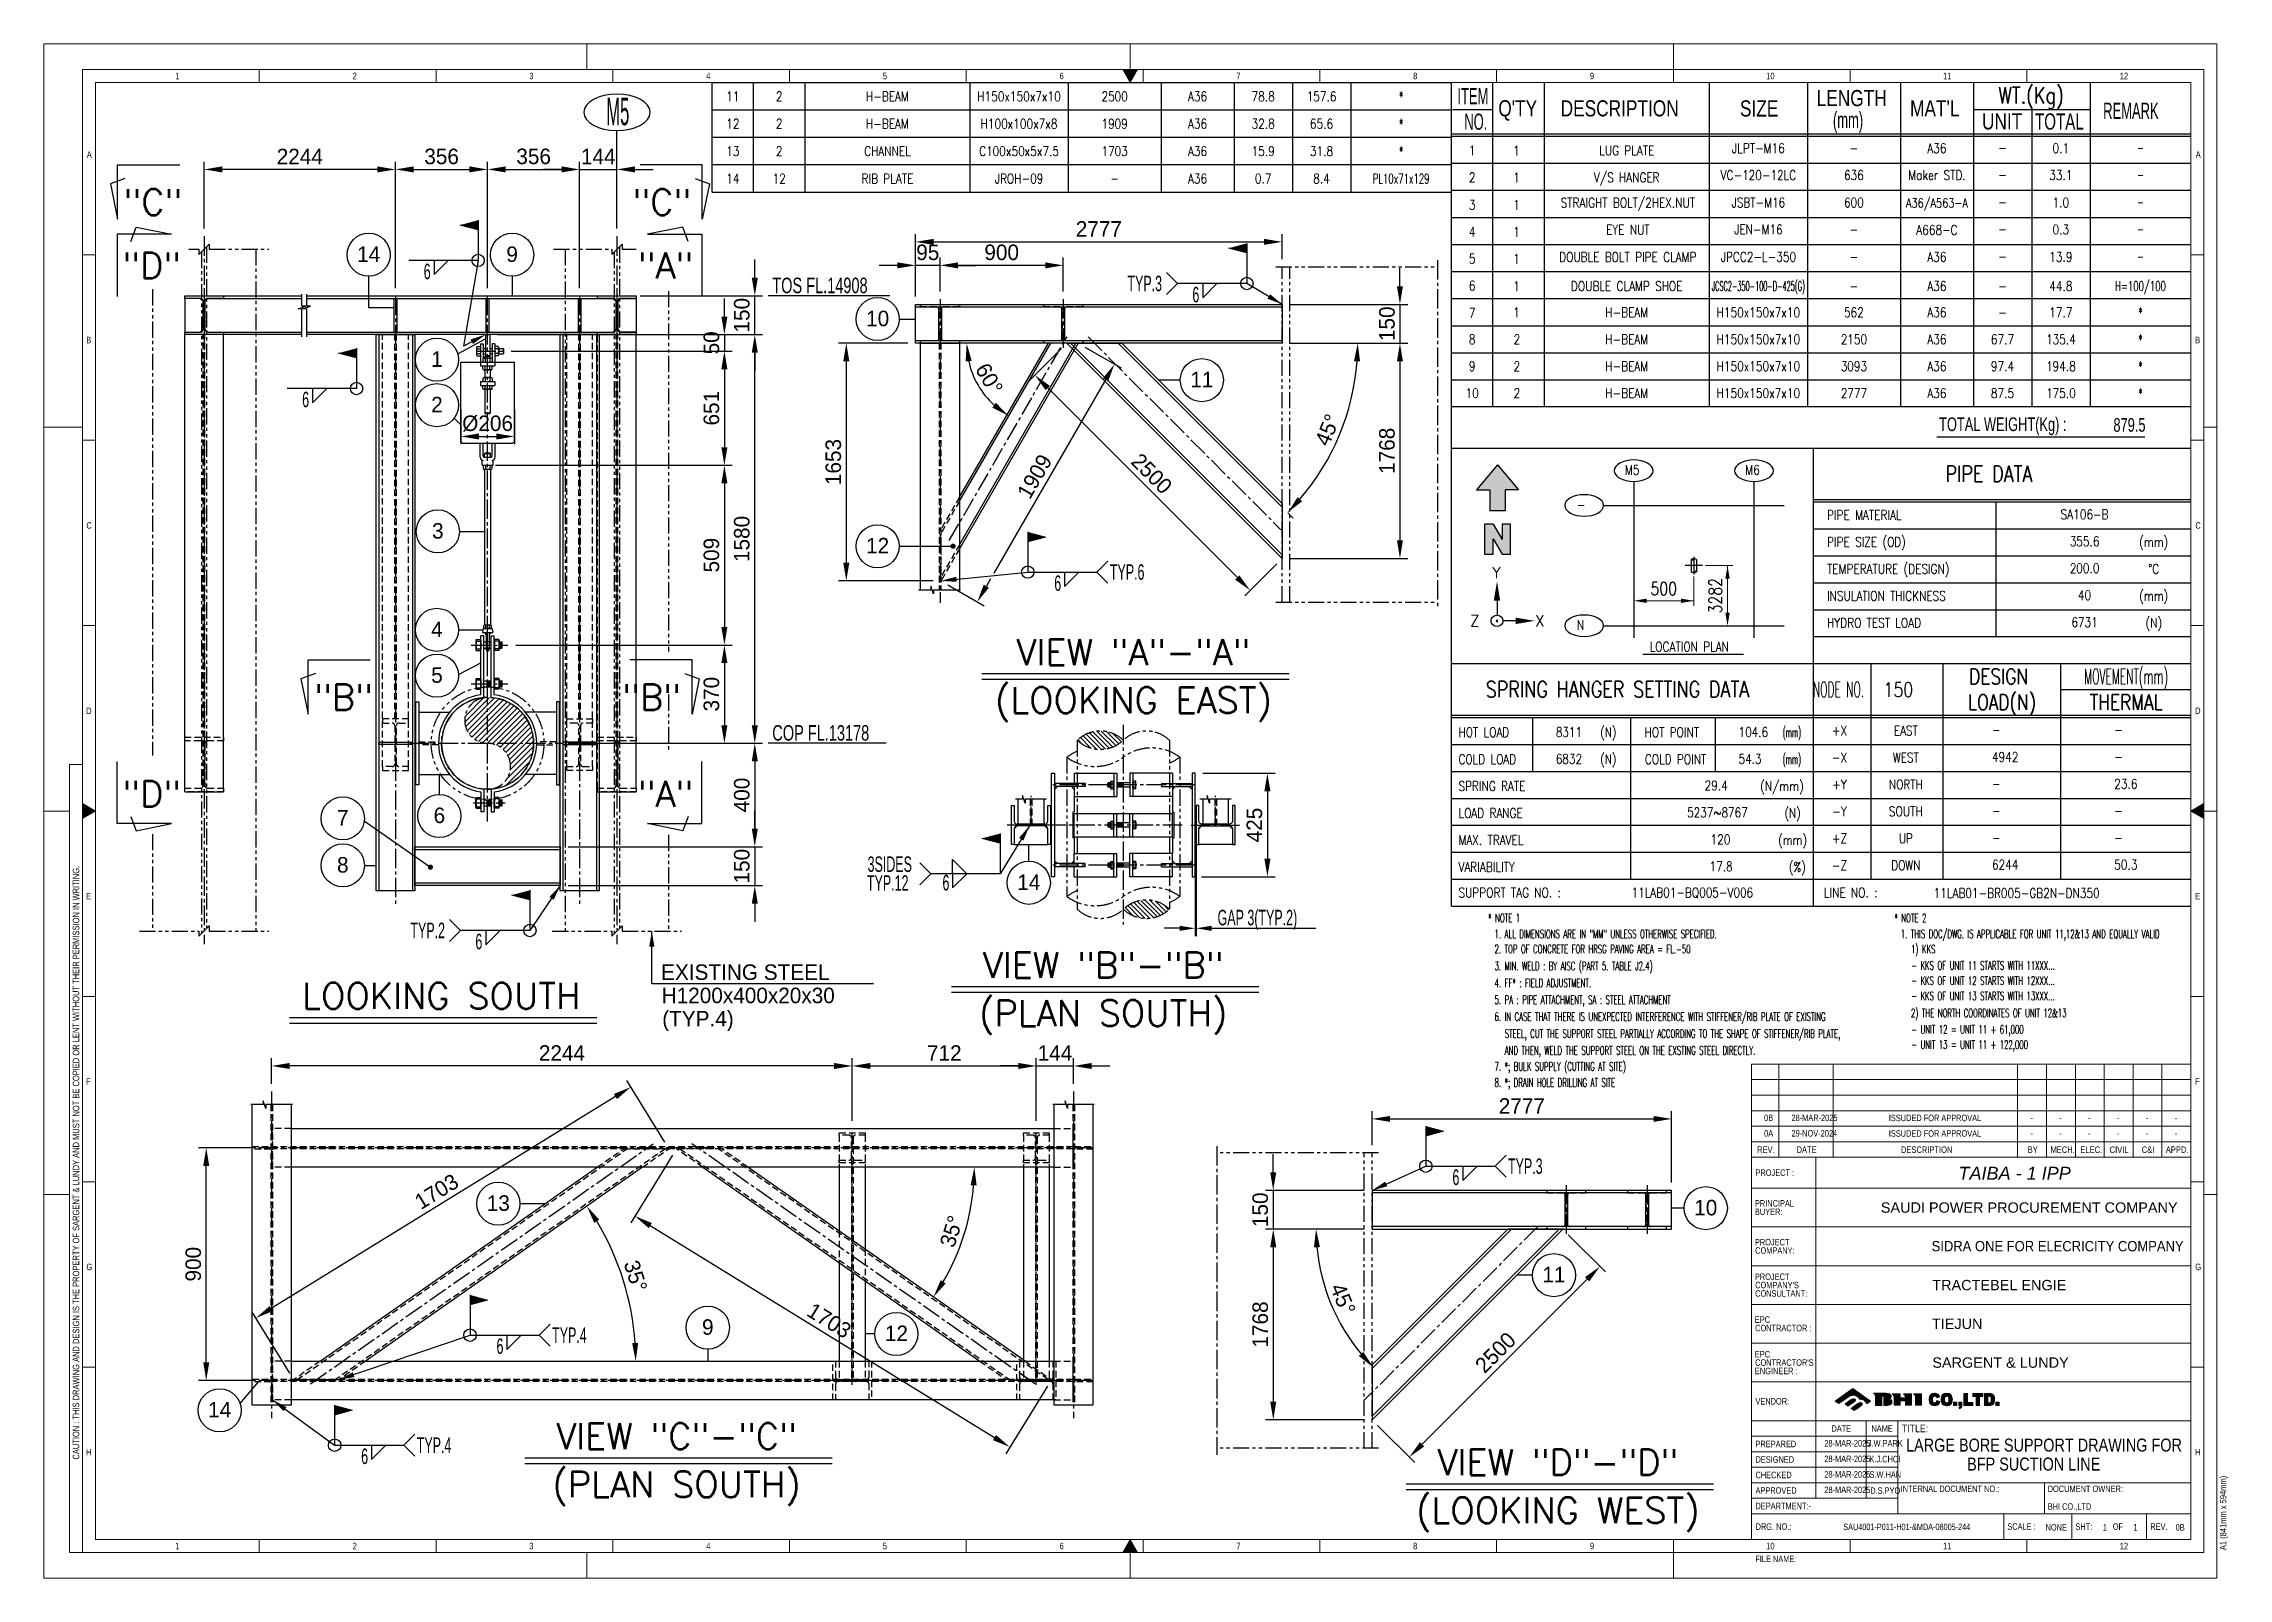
# Model space of a CAD drawing. Header units: millimetres. Extents: x 0 to 4222, y 0 to 2966.
import ezdxf
from ezdxf.enums import TextEntityAlignment as Align

# ---------------------------------------------------------------- set-up
doc = ezdxf.new("R2010")
doc.units = ezdxf.units.MM
doc.header["$LTSCALE"] = 50
for name, pattern in [('CENTER2', [1.125, 0.75, -0.125, 0.125, -0.125]), ('HIDDEN', [0.375, 0.25, -0.125]), ('PHANTOM2', [1.25, 0.625, -0.125, 0.125, -0.125, 0.125, -0.125])]:
    doc.linetypes.add(name, pattern=pattern)
for name, color, linetype in [('1. continuous', 3, 'Continuous'), ('2', 2, 'Continuous'), ('2. Hidden', 2, 'HIDDEN'), ('3. phantom', 6, 'PHANTOM2'), ('5. text', 2, 'Continuous'), ('7', 7, 'Continuous'), ('7. center', 1, 'CENTER2'), ('dimension', 7, 'Continuous'), ('Layer 1', 7, 'Continuous'), ('text', 2, 'Continuous'), ('TITLE', 9, 'Continuous'), ('Title Block', 7, 'Continuous')]:
    doc.layers.add(name, color=color, linetype=linetype)
for name, color, linetype, lineweight in [('4', 4, 'Continuous', 9), ('G-ANNO-BRDR', 3, 'Continuous', 0), ('G-ANNO-TTLB', 7, 'Continuous', 0)]:
    doc.layers.add(name, color=color, linetype=linetype, lineweight=lineweight)
doc.styles.add('ROMANS', font='romans.shx', dxfattribs={"width": 0.8, "bigfont": 'whgtxt.shx'})
doc.styles.add('S', font='simplex.shx')
doc.styles.add('Style-Arial', font='ARIAL.TTF')
doc.styles.add('Style-Arial IF', font='ARIALI.TTF')
doc.styles.add('Style-Arial Narrow', font='ARIALN.TTF')
doc.dimstyles.new('ISO-25', dxfattribs={"dimscale": 10, "dimtxt": 3, "dimasz": 3, "dimexe": 1.5, "dimexo": 1.5, "dimgap": 1, "dimtad": 1, "dimdec": 0, "dimrnd": 0.5, "dimtxsty": 'Standard', "dimcen": 2.5, "dimclrd": 4, "dimclre": 4, "dimclrt": 2, "dimadec": 0, "dimazin": 0, "dimtfac": 1, "dimtdec": 0, "dimtmove": 0, "dimatfit": 3, "dimfxl": 1, "dimarcsym": 0})
doc.dimstyles.get("Standard").update_dxf_attribs({"dimtxt": 0.18, "dimasz": 0.18, "dimexe": 0.18, "dimexo": 0.0625, "dimgap": 0.09, "dimtad": 0, "dimtih": 1, "dimtoh": 1, "dimdec": 4, "dimzin": 0, "dimdsep": 46, "dimtxsty": 'Standard', "dimcen": 0.09, "dimadec": 0, "dimazin": 0, "dimtfac": 1, "dimtdec": 4, "dimtofl": 0, "dimtmove": 0, "dimatfit": 3, "dimfxl": 1, "dimtolj": 1, "dimtzin": 0, "dimarcsym": 0})

msp = doc.modelspace()

# ---------------------------------------------------------------- texts
at = {"color": 2, "style": 'ROMANS'}
for s, width, p in [('78.8', 0.8, (2357.1, 2864.6)), ('157.6', 0.8, (2469.9, 2864.6)), ('*', 0.65, (2623.7, 2864.6)), ('32.8', 0.8, (2357.1, 2811.7)), ('65.6', 0.8, (2469.9, 2811.7)), ('*', 0.65, (2623.7, 2811.7)), ('15.9', 0.8, (2357.1, 2758.7)), ('31.8', 0.8, (2469.9, 2758.7)), ('*', 0.65, (2623.7, 2758.7)), ('-', 0.8, (3786.1, 2765.3)), ('0.1', 0.8, (3898.9, 2764.4)), ('-', 0.65, (4052.7, 2765.3)), ('0.7', 0.8, (2357.1, 2705.7)), ('8.4', 0.8, (2469.9, 2705.7)), ('PL10x71x129', 0.65, (2623.7, 2705.7)), ('-', 0.8, (3786.1, 2713.3)), ('33.1', 0.8, (3898.9, 2712.4)), ('-', 0.65, (4052.7, 2713.3)), ('1.0', 0.8, (3898.9, 2659.4)), ('-', 0.8, (3786.1, 2660.3)), ('-', 0.65, (4052.7, 2660.3)), ('-', 0.8, (3786.1, 2608.2)), ('0.3', 0.8, (3898.9, 2607.3)), ('-', 0.65, (4052.7, 2608.2)), ('-', 0.8, (3786.1, 2555.3)), ('13.9', 0.8, (3898.9, 2554.4)), ('-', 0.65, (4052.7, 2555.3)), ('-', 0.8, (3786.1, 2497.8)), ('44.8', 0.8, (3898.9, 2497.8)), ('H=100/100', 0.65, (4052.7, 2497.8)), ('17.7', 0.8, (3898.9, 2447.1)), ('*', 0.65, (4052.7, 2447.1)), ('-', 0.8, (3786.1, 2447.1)), ('67.7', 0.8, (3786.1, 2395)), ('135.4', 0.8, (3898.9, 2395)), ('*', 0.65, (4052.7, 2395)), ('97.4', 0.8, (3786.1, 2342.9)), ('194.8', 0.8, (3898.9, 2342.9)), ('*', 0.65, (4052.7, 2342.9)), ('87.5', 0.8, (3786.1, 2290.9)), ('175.0', 0.8, (3898.9, 2290.9)), ('*', 0.65, (4052.7, 2290.9))]:
    msp.add_text(s, height=18.6, dxfattribs=dict(at, width=width)).set_placement(p, align=Align.MIDDLE_CENTER)
at = {"style": 'ROMANS'}
for s, p in [('Y', (2799.8, 1933.2)), ('Z', (2756.9, 1840.1))]:
    msp.add_text(s, height=21.4, dxfattribs=at).set_placement(p)
msp.add_text('X', height=21.4, rotation=360, dxfattribs=at).set_placement((2882.5, 1840.1))
at = {"color": 2, "char_height": 30, "attachment_point": 5}
for s, insert, rotation in [('150', (1349.4, 2441.6), 90), ('1909', (1915.4, 2129.8), 60), ('1580', (1349.4, 2009.1), 90)]:
    msp.add_mtext(s, dxfattribs=dict(at, insert=insert, rotation=rotation))
at = {"layer": '4', "color": 7, "style": 'Style-Arial'}
for s, height, width, p in [('1', 12.5, 0.8, (254.3, 2897.8)), ('2', 12.5, 0.8, (597.1, 2897.8)), ('3', 12.5, 0.8, (938.5, 2897.8)), ('4', 12.5, 0.8, (1280.6, 2897.8)), ('5', 12.5, 0.8, (1621.9, 2897.8)), ('6', 12.5, 0.8, (1963.6, 2897.8)), ('7', 12.5, 0.8, (2305.2, 2897.8)), ('8', 12.5, 0.8, (2646.9, 2897.8)), ('9', 12.5, 0.8, (2988.6, 2897.8)), ('10', 12.49, 0.8, (3329.3, 2897.8)), ('11', 12.49, 0.8, (3671, 2897.8)), ('12', 12.49, 0.8, (4012.7, 2897.8)), ('A', 12.5, 0.8, (83.2, 2745.7)), ('A', 12.5, 0.8, (4159.5, 2745.7)), ('B', 12.5, 0.8, (82.2, 2387.4)), ('B', 12.5, 0.8, (4158.4, 2387.4)), ('C', 12.5, 0.8, (82.5, 2029)), ('C', 12.5, 0.8, (4158.8, 2029)), ('D', 12.5, 0.8, (82.1, 1670.7)), ('D', 12.5, 0.8, (4158.4, 1670.7)), ('E', 12.5, 0.8, (82.1, 1312.4)), ('E', 12.5, 0.8, (4158.4, 1312.4)), ('F', 12.5, 0.8, (82.1, 954.1)), ('F', 12.5, 0.8, (4158.3, 954.1)), ('SIDRA ONE FOR ELECRICITY COMPANY', 19.976, 0.9, (3649.1, 632.1)), ('G', 12.5, 0.8, (82.5, 595.7)), ('G', 12.5, 0.8, (4158.7, 595.7)), ('H', 12.5, 0.8, (82.1, 237.4)), ('H', 12.5, 0.8, (4158.3, 237.4)), ('1', 12.5, 0.8, (254.3, 56.2)), ('2', 12.5, 0.8, (597.1, 56.2)), ('3', 12.5, 0.8, (938.5, 56.2)), ('4', 12.5, 0.8, (1280.6, 56.2)), ('5', 12.5, 0.8, (1621.9, 56.2)), ('6', 12.5, 0.8, (1963.6, 56.2)), ('7', 12.5, 0.8, (2305.2, 56.2)), ('8', 12.5, 0.8, (2646.9, 56.2)), ('9', 12.5, 0.8, (2988.6, 56.2)), ('10', 12.49, 0.8, (3329.3, 56.2)), ('11', 12.49, 0.8, (3671, 56.2)), ('12', 12.49, 0.8, (4012.7, 56.2))]:
    msp.add_text(s, height=height, dxfattribs=dict(at, width=width)).set_placement(p)
at = {"layer": '4', "style": 'Style-Arial Narrow'}
for s, height, p in [('PRINCIPAL ', 12.49, (3307.5, 718.5)), ('BUYER:', 12.49, (3307.5, 702.3)), ('PROJECT ', 12.49, (3307.5, 643.6)), ('COMPANY:', 12.49, (3307.9, 627.4)), ('PROJECT ', 12.49, (3307.5, 576.7)), ("COMPANY'S ", 12.49, (3307.9, 560.6)), ('CONSULTANT:', 12.485, (3307.9, 544.4)), ('EPC ', 12.49, (3307.4, 493.8)), ('CONTRACTOR : ', 12.485, (3307.9, 477.6)), ('EPC ', 12.49, (3307.4, 426.9)), ("CONTRACTOR'S ", 12.485, (3307.9, 410.8)), ('ENGINEER :', 12.49, (3307.4, 394.6)), ('VENDOR:', 12.49, (3308.5, 335.9))]:
    msp.add_text(s, height=height, rotation=359.9995, dxfattribs=at).set_placement(p)
at = {"layer": '4', "color": 7, "style": 'Style-Arial'}
msp.add_text('TIEJUN', height=19.98, rotation=359.9995, dxfattribs=at).set_placement((3649.7, 481.9))
at = {"layer": '4', "color": 7, "style": 'Style-Arial', "width": 0.8}
msp.add_text('A1 (841mm x 594mm)', height=12.485, rotation=90, dxfattribs=at).set_placement((4218.7, 54.5))
at = {"layer": '5. text', "style": 'ROMANS'}
for s, p in [('"C"', (154.3, 2635.3)), ('"C"', (1137.9, 2635.3)), ('"D"', (151.9, 2512.6)), ('"A"', (1148.3, 2512.6)), ('"B"', (522.6, 1678.3)), ('"B"', (1118.1, 1678.3)), ('"D"', (151.9, 1491.3)), ('"A"', (1148.3, 1491.3))]:
    msp.add_text(s, height=50, dxfattribs=at).set_placement(p)
for s, p in [('VIEW "A"-"A"', (2106.2, 1765.4)), ('(LOOKING EAST)', (2106.2, 1672.5)), ('VIEW "B"-"B"', (2047.8, 1160.5)), ('LOOKING SOUTH', (768.5, 1100.8)), ('(PLAN SOUTH)', (2047.8, 1067.6)), ('VIEW "C"-"C"', (1223.2, 249.6)), ('(PLAN SOUTH)', (1223.2, 156.6)), ('VIEW "D"-"D"', (2926.6, 199.4)), ('(LOOKING WEST)', (2926.6, 106.5))]:
    msp.add_text(s, height=50, dxfattribs=at).set_placement(p, align=Align.CENTER)
at = {"layer": '7', "color": 2, "style": 'ROMANS', "width": 0.8}
msp.add_text('500', height=25, dxfattribs=at).set_placement((3131.3, 1913.1), align=Align.MIDDLE)
msp.add_text('3282', height=25, rotation=90, dxfattribs=at).set_placement((3231.1, 1899.4), align=Align.MIDDLE)
at = {"layer": 'dimension', "color": 4, "width": 0.6}
for p in [(741.2, 2511.2), (2226.9, 2466.5), (506.3, 2263.7), (1960, 1908.7), (1743.9, 1329.7), (841.1, 1216), (2729.5, 760.2), (881.9, 433.7), (620.3, 220.9)]:
    msp.add_text('6', height=30, dxfattribs=at).set_placement(p, align=Align.CENTER)
at = {"layer": 'dimension', "color": 2}
for s, width, p in [('TOS FL.14908', 0.7, (1408.3, 2484.2)), ('COP FL.13178', 0.7, (1408.3, 1619.2)), ('GAP 3(TYP.2)', 0.6, (2269, 1262.2))]:
    msp.add_text(s, height=30, dxfattribs=dict(at, width=width)).set_placement(p)
at = {"layer": 'dimension', "color": 4, "width": 0.6}
for s, p in [('TYP.3', (2094.7, 2488)), ('TYP.6', (2060.7, 1930.2)), ('3SIDES', (1592.5, 1365.5)), ('TYP.12', (1591.2, 1329.1)), ('TYP.2', (708.8, 1237.4)), ('TYP.3', (2830.3, 781.6)), ('TYP.4', (982.7, 455.1)), ('TYP.4', (721.1, 242.4))]:
    msp.add_text(s, height=30, dxfattribs=at).set_placement(p)
at = {"layer": 'G-ANNO-TTLB', "color": 7, "lineweight": 13, "style": 'Style-Arial', "width": 0.8}
msp.add_text('CAUTION : THIS DRAWING AND DESIGN IS THE PROPERTY OF SARGENT & LUNDY AND MUST NOT BE COPIED OR LENT WITHOUT THEIR PERMISSION IN WRITING.', height=12.4851, rotation=90, dxfattribs=at).set_placement((62.4, 803.4), align=Align.MIDDLE_CENTER)
at = {"layer": 'G-ANNO-TTLB', "color": 7, "linetype": 'Continuous', "lineweight": 0, "style": 'Style-Arial Narrow'}
for s, height, width, p in [('0B', 12.49, 0.8, (3325.3, 883.9)), ('28-MAR-2025', 12.485, 0.8, (3378.2, 883.9)), ('ISSUDED FOR APPROVAL', 12.485, 0.8, (3566.3, 883.7)), ('-', 12.5, 0.8, (3840, 883.9)), ('-', 12.5, 0.8, (3895.8, 883.9)), ('-', 12.5, 0.8, (3951.6, 883.9)), ('-', 12.5, 0.8, (4007.4, 883.9)), ('-', 12.5, 0.8, (4063.2, 883.9)), ('-', 12.5, 0.8, (4119, 883.9)), ('0A', 12.49, 0.8, (3325.3, 854)), ('29-NOV-2024', 12.485, 0.8, (3378.2, 854)), ('ISSUDED FOR APPROVAL', 12.485, 0.8, (3566.3, 853.7)), ('-', 12.5, 0.8, (3840, 854)), ('-', 12.5, 0.8, (3895.8, 854)), ('-', 12.5, 0.8, (3951.6, 854)), ('-', 12.5, 0.8, (4007.4, 854)), ('-', 12.5, 0.8, (4063.2, 854)), ('-', 12.5, 0.8, (4119, 854)), ('28-MAR-2025', 12.485, 0.8, (3441.7, 254.7)), ('J.W.PARK', 12.49, 0.8, (3525.7, 254.7)), ('28-MAR-2025', 12.485, 0.8, (3441.7, 224.7)), ('K.J.CHOI', 12.49, 0.8, (3528.9, 224.3)), ('28-MAR-2025', 12.485, 0.8, (3441.7, 194.7)), ('28-MAR-2025', 12.485, 0.8, (3441.7, 164.8)), ('S.W.HAN', 12.49, 0.8, (3528.9, 194.4)), ('D.S.PYO', 12.49, 0.8, (3530.4, 163.3)), ('SAU4001-P011-H01-&MDA-08005-244', 12.485, 0.9, (3478.3, 93.2)), ('NONE', 12.49, 0.8, (3869.2, 92.3)), ('1', 12.5, 0.8, (3980.1, 92.3)), ('1', 12.5, 0.8, (4038.9, 92.3)), ('0B', 12.49, 0.8, (4120.7, 92.3))]:
    msp.add_text(s, height=height, dxfattribs=dict(at, width=width)).set_placement(p)
at = {"layer": 'G-ANNO-TTLB', "color": 7, "linetype": 'Continuous', "lineweight": 13, "style": 'Style-Arial', "width": 0.8}
for s, height, p in [('REV.', 12.49, (3311.8, 834.8)), ('DATE', 12.49, (3388.1, 834.8)), ('DESCRIPTION', 12.485, (3589.9, 834.8)), ('BY', 12.49, (3834.7, 834.8)), ('MECH.', 12.49, (3878.9, 834.8)), ('ELEC.', 12.49, (3936.7, 834.8)), ('CIVIL', 12.49, (3993.2, 834.8)), ('C&I', 12.49, (4055.2, 834.8)), ('APPD.', 12.49, (4101.8, 834.8))]:
    msp.add_text(s, height=height, rotation=0, dxfattribs=at).set_placement(p, align=Align.TOP_LEFT)
at = {"layer": 'G-ANNO-TTLB', "linetype": 'Continuous', "lineweight": 13, "style": 'Style-Arial Narrow'}
msp.add_text('PROJECT : ', height=12.49, rotation=359.9995, dxfattribs=at).set_placement((3308.6, 784.1), align=Align.MIDDLE_LEFT)
at = {"layer": 'G-ANNO-TTLB', "color": 171, "lineweight": 13, "true_color": 0x8470ff, "style": 'Style-Arial IF'}
msp.add_text('TAIBA - 1 IPP', height=24.97, rotation=359.9995, dxfattribs=at).set_placement((3700.9, 783.1), align=Align.MIDDLE_LEFT)
at = {"layer": 'G-ANNO-TTLB', "color": 7, "lineweight": 13}
for s, height, style, p in [('SAUDI POWER PROCUREMENT COMPANY', 19.976, 'Style-Arial', (3550.9, 716.7)), ('TRACTEBEL ENGIE', 19.976, 'Style-Arial', (3650.4, 566.8)), ('SARGENT & LUNDY', 19.976, 'Style-Arial', (3650.4, 417)), ('DATE', 12.49, 'Style-Arial Narrow', (3455.3, 289.7)), ('NAME', 12.49, 'Style-Arial Narrow', (3532.7, 289.7)), ('TITLE:', 14.98, 'Style-Arial Narrow', (3591.1, 289.7)), ('PREPARED', 12.49, 'Style-Arial Narrow', (3308.6, 259.7)), ('DESIGNED', 12.49, 'Style-Arial Narrow', (3308.6, 229.7)), ('APPROVED', 12.49, 'Style-Arial Narrow', (3308.6, 169.8)), ('CHECKED', 12.49, 'Style-Arial Narrow', (3308.6, 199.8)), ('DEPARTMENT:-', 12.485, 'Style-Arial Narrow', (3308.6, 139.8)), ('DRG. NO.:  ', 12.485, 'Style-Arial Narrow', (3308.8, 99.9)), ('SCALE :', 12.49, 'Style-Arial Narrow', (3795.3, 100.1)), ('SHT:', 12.49, 'Style-Arial Narrow', (3927, 99.9)), ('OF', 12.49, 'Style-Arial Narrow', (3999.2, 99.9)), ('REV.', 12.49, 'Style-Arial Narrow', (4071.6, 99.9))]:
    msp.add_text(s, height=height, rotation=359.9995, dxfattribs=dict(at, style=style)).set_placement(p, align=Align.MIDDLE_LEFT)
at = {"layer": 'G-ANNO-TTLB', "color": 0, "linetype": 'Continuous', "lineweight": 13, "style": 'Style-Arial', "width": 0.8}
for s, p in [('LARGE BORE SUPPORT DRAWING FOR', (3599.6, 245.1)), ('BFP SUCTION LINE', (3717.7, 208.4))]:
    msp.add_text(s, height=24.97, rotation=0, dxfattribs=at).set_placement(p)
at = {"layer": 'G-ANNO-TTLB', "color": 7, "linetype": 'Continuous', "lineweight": 13, "style": 'Style-Arial Narrow'}
for s, p in [('INTERNAL DOCUMENT NO.:', (3589.2, 173)), ('DOCUMENT OWNER:', (3873.4, 173)), ('BHI CO.,LTD', (3873.4, 138.8))]:
    msp.add_text(s, height=12.485, dxfattribs=at).set_placement(p, align=Align.MIDDLE_LEFT)
msp.add_text('FILE NAME:', height=12.49, rotation=0, dxfattribs=at).set_placement((3308.2, 37.5), align=Align.MIDDLE_LEFT)
at = {"layer": 'text', "style": 'ROMANS'}
for s, height, width, p in [('11', 18.6, 0.8, (1331.8, 2864.6)), ('2', 18.6, 0.8, (1421.4, 2864.6)), ('H-BEAM', 18.6, 0.8, (1630.8, 2864.6)), ('H150x150x7x10', 18.6, 0.8, (1885.2, 2864.6)), ('2500', 18.6, 0.8, (2070, 2864.6)), ('A36', 18.6, 0.8, (2230.3, 2864.6)), ('12', 18.6, 0.8, (1331.8, 2811.7)), ('2', 18.6, 0.8, (1421.4, 2811.7)), ('H-BEAM', 18.6, 0.8, (1630.8, 2811.7)), ('H100x100x7x8', 18.6, 0.8, (1885.2, 2811.7)), ('1909', 18.6, 0.8, (2070, 2811.7)), ('A36', 18.6, 0.8, (2230.3, 2811.7)), ('13', 18.6, 0.8, (1331.8, 2758.7)), ('2', 18.6, 0.8, (1421.4, 2758.7)), ('CHANNEL', 18.6, 0.8, (1630.8, 2758.7)), ('C100x50x5x7.5', 18.6, 0.8, (1885.2, 2758.7)), ('1703', 18.6, 0.8, (2070, 2758.7)), ('A36', 18.6, 0.8, (2230.3, 2758.7)), ('1', 18.6, 0.8, (2760.8, 2760)), ('1', 18.6, 0.8, (2846.5, 2759.7)), ('LUG PLATE', 18.6, 0.8, (3059.8, 2760)), ('JLPT-M16', 18.6, 0.8, (3314.2, 2764.4)), ('-', 18.6, 0.8, (3498.9, 2764.4)), ('A36', 18.6, 0.8, (3659.3, 2764.4)), ('14', 18.6, 0.8, (1331.8, 2705.7)), ('12', 18.6, 0.8, (1421.4, 2705.7)), ('RIB PLATE', 18.6, 0.8, (1630.8, 2705.7)), ('JROH-09', 18.6, 0.8, (1885.2, 2705.7)), ('-', 18.6, 0.8, (2070, 2705.7)), ('A36', 18.6, 0.8, (2230.3, 2705.7)), ('2', 18.6, 0.8, (2760.8, 2707.9)), ('1', 18.6, 0.8, (2846.5, 2707.6)), ('V/S HANGER', 18.6, 0.8, (3059.8, 2707.9)), ('VC-120-12LC', 18.6, 0.8, (3314.2, 2712.4)), ('636', 18.6, 0.8, (3498.9, 2712.4)), ('Maker STD.', 18.6, 0.8, (3659.3, 2712.4)), ('3', 18.6, 0.8, (2760.8, 2655)), ('1', 18.6, 0.8, (2846.5, 2654.7)), ('STRAIGHT BOLT/2HEX.NUT', 18.6, 0.8, (3061.9, 2659)), ('JSBT-M16', 18.6, 0.8, (3314.2, 2659.4)), ('600', 18.6, 0.8, (3498.9, 2659.4)), ('A36/A563-A', 17.3, 0.8, (3659.3, 2658.5)), ('4', 18.6, 0.8, (2760.8, 2602.9)), ('1', 18.6, 0.8, (2846.5, 2602.6)), ('EYE NUT', 18.6, 0.8, (3061.9, 2606.9)), ('JEN-M16', 18.6, 0.8, (3314.2, 2607.4)), ('-', 18.6, 0.8, (3498.9, 2607.4)), ('A668-C', 18.6, 0.8, (3659.3, 2606.5)), ('5', 18.6, 0.8, (2760.8, 2550.8)), ('1', 18.6, 0.8, (2846.5, 2550.5)), ('DOUBLE BOLT PIPE CLAMP', 18.6, 0.8, (3061.9, 2554)), ('JPCC2-L-350', 18.6, 0.8, (3314.2, 2554.4)), ('-', 18.6, 0.8, (3498.9, 2554.4)), ('A36', 18.6, 0.8, (3659.3, 2554.4)), ('6', 18.6, 0.8, (2760.8, 2498.7)), ('1', 18.6, 0.8, (2846.5, 2497.5)), ('DOUBLE CLAMP SHOE', 18.6, 0.8, (3059.8, 2497.8)), ('JCSC2-350-100-D-425(G)', 18.6, 0.45, (3314.2, 2497.8)), ('-', 18.6, 0.8, (3498.9, 2497.8)), ('A36', 18.6, 0.8, (3659.3, 2497.8)), ('7', 18.6, 0.8, (2760.8, 2445.8)), ('1', 18.6, 0.8, (2846.5, 2447.1)), ('H-BEAM', 18.6, 0.8, (3059.8, 2447.1)), ('H150x150x7x10', 18.6, 0.8, (3314.2, 2447.1)), ('562', 18.6, 0.8, (3498.9, 2447.1)), ('A36', 18.6, 0.8, (3659.3, 2447.1)), ('8', 18.6, 0.8, (2760.8, 2395)), ('2', 18.6, 0.8, (2847.6, 2395)), ('H-BEAM', 18.6, 0.8, (3059.8, 2395)), ('H150x150x7x10', 18.6, 0.8, (3314.2, 2395)), ('2150', 18.6, 0.8, (3498.9, 2395)), ('A36', 18.6, 0.8, (3659.3, 2395)), ('9', 18.6, 0.8, (2760.8, 2343)), ('2', 18.6, 0.8, (2847.6, 2342.9)), ('H-BEAM', 18.6, 0.8, (3059.8, 2342.9)), ('H150x150x7x10', 18.6, 0.8, (3314.2, 2342.9)), ('3093', 18.6, 0.8, (3498.9, 2342.9)), ('A36', 18.6, 0.8, (3659.3, 2342.9)), ('10', 18.6, 0.8, (2760.8, 2290.9)), ('2', 18.6, 0.8, (2847.6, 2290.9)), ('H-BEAM', 18.6, 0.8, (3059.8, 2290.9)), ('H150x150x7x10', 18.6, 0.8, (3314.2, 2290.9)), ('2777', 18.6, 0.8, (3498.9, 2290.9)), ('A36', 18.6, 0.8, (3659.3, 2290.9)), ('DESIGN', 30, 0.8, (3778.6, 1743.3)), ('MOVEMENT(mm)', 30, 0.5, (4025.2, 1743.3)), ('LOAD(N)', 30, 0.8, (3785.3, 1693.5)), ('THERMAL', 30, 0.8, (4025.2, 1693.5)), ('11LAB01-BQ005-V006', 18.6, 0.8, (3186.6, 1325.5)), ('11LAB01-BR005-GB2N-DN350', 18.6, 0.8, (3813.4, 1324.5))]:
    msp.add_text(s, height=height, dxfattribs=dict(at, width=width)).set_placement(p, align=Align.MIDDLE_CENTER)
at = {"layer": 'text'}
for s, height, width, p in [('ITEM', 31.21, 0.6, (2732.4, 2849.4)), ('LENGTH', 31.21, 0.8, (3426.8, 2845.7)), ('NO.', 31.21, 0.6, (2745.8, 2800.1)), ("Q'TY", 31.21, 0.8, (2811.6, 2826)), ('DESCRIPTION', 31.213, 0.8, (2932, 2825.9)), ('SIZE', 31.21, 0.8, (3278.5, 2825.7)), ('(mm)', 31.21, 0.6, (3458.3, 2803.2)), ("MAT'L", 31.21, 0.8, (3607.4, 2825.8)), ('UNIT', 31.21, 0.8, (3746.4, 2800.7)), ('TOTAL', 31.21, 0.7, (3848.9, 2800.4)), ('REMARK', 31.21, 0.6, (3980.7, 2821.1))]:
    msp.add_text(s, height=height, dxfattribs=dict(at, width=width)).set_placement(p)
for s, height, style, width, p in [('WT.(Kg)', 31.21, 'S', 0.8, (3778.4, 2851.1)), ('PIPE DATA', 31, 'ROMANS', 0.8, (3675.9, 2119.7)), ('LOCATION PLAN', 18.6, 'ROMANS', 0.8, (3104.2, 1791.4)), ('SPRING HANGER SETTING DATA', 31, 'ROMANS', 0.8, (2787.4, 1703)), ('NODE NO.', 30, 'ROMANS', 0.5, (3419.6, 1703))]:
    msp.add_text(s, height=height, dxfattribs=dict(at, style=style, width=width)).set_placement(p)
at = {"layer": 'text', "width": 0.45}
msp.add_text('M5', height=53.06, dxfattribs=at).set_placement((1109.7, 2808.9), align=Align.CENTER)
at = {"layer": 'text', "color": 2}
for s, p in [('14', (628.1, 2544.6)), ('9', (905.4, 2544.6)), ('10', (1611.9, 2420.3)), ('1', (760.1, 2341.8)), ('11', (2238.5, 2302.3)), ('2', (760.1, 2253.8)), ('3', (761.8, 2009.8)), ('12', (1611.9, 1981.2)), ('4', (760.1, 1819.5)), ('5', (760.1, 1731.1)), ('14', (1904, 1330.6)), ('13', (878.7, 710.3)), ('10', (3212.5, 701.6)), ('11', (2919, 572.1)), ('9', (1283.6, 470.7)), ('12', (1648.2, 458.5)), ('14', (340.1, 310.9))]:
    msp.add_text(s, height=30, dxfattribs=at).set_placement(p, align=Align.CENTER)
at = {"layer": 'text', "width": 0.7}
msp.add_text('879.5', height=26.53, dxfattribs=at).set_placement((4062.5, 2216.3), align=Align.RIGHT)
at = {"layer": 'text', "style": 'ROMANS', "width": 0.8}
for s, height, p in [('M5', 18.6, (3056.2, 2151.9)), ('M6', 18.6, (3288.7, 2151.9)), ('-', 18.6, (2963.5, 2084.7)), ('PIPE MATERIAL', 18.6, (3446.9, 2064.7)), ('PIPE SIZE (OD)', 18.6, (3446.9, 2012.6)), ('TEMPERATURE (DESIGN)', 18.6, (3446.9, 1960.5)), ('INSULATION THICKNESS', 18.6, (3446.9, 1908.4)), ('N', 18.6, (2963.5, 1852.2)), ('HYDRO TEST LOAD', 18.6, (3446.9, 1856.3)), ('150', 27.9, (3556.1, 1731.7)), ('HOT LOAD', 18.6, (2734.5, 1644.8)), ('8311', 18.6, (2922.5, 1645.2)), ('104.6', 18.6, (3275.7, 1645.2)), ('-', 18.6, (3765.8, 1649.2)), ('-', 18.6, (4002, 1649.2)), ('COLD LOAD', 18.6, (2734.5, 1592.6)), ('6832', 18.6, (2922.5, 1593.2)), ('54.3', 18.6, (3275.7, 1593.2)), ('4942', 18.6, (3765.8, 1597.1)), ('-', 18.6, (4002, 1597.1)), ('SPRING RATE', 18.6, (2734.5, 1540.6)), ('29.4', 18.6, (3210.2, 1541.8)), ('-', 18.6, (3765.8, 1545)), ('23.6', 18.6, (4002, 1545)), ('LOAD RANGE', 18.6, (2734.5, 1488.5)), ('5237~8767', 18.6, (3176.4, 1489.7)), ('-', 18.6, (3765.8, 1492.9)), ('-', 18.6, (4002, 1492.9)), ('MAX. TRAVEL', 18.6, (2734.5, 1436.4)), ('120', 18.6, (3222, 1437.6)), ('-', 18.6, (3765.8, 1440.8)), ('-', 18.6, (4002, 1440.8)), ('VARIABILITY', 18.6, (2734.5, 1384.3)), ('17.8', 18.6, (3219.8, 1385.5)), ('6244', 18.6, (3765.8, 1388.8)), ('50.3', 18.6, (4002, 1388.8)), ('SUPPORT TAG NO. :', 18.6, (2734.5, 1334.8)), ('LINE NO. :', 18.6, (3440.9, 1334.8))]:
    msp.add_text(s, height=height, dxfattribs=at).set_placement(p, align=Align.TOP_LEFT)
for s, p in [('SA106-B', (3944.7, 2056.6)), ('355.6', (3944.7, 2004.5)), ('200.0', (3944.7, 1952.4)), ('40', (3944.7, 1900.3)), ('6731', (3944.7, 1848.2))]:
    msp.add_text(s, height=18.6, dxfattribs=at).set_placement(p, align=Align.MIDDLE)
at = {"layer": 'text', "style": 'ROMANS'}
for s, width, p in [('(mm)', 0.8, (4078.4, 1994)), ('%%dC', 0.8, (4078.4, 1941.9)), ('(mm)', 0.8, (4078.4, 1889.8)), ('(N)', 0.8, (4078.4, 1837.7)), ('(N)', 0.8, (3024.2, 1626.2)), ('(mm)', 0.5, (3379.1, 1626.1)), ('+X', 0.8, (3470.9, 1629.4)), ('EAST', 0.8, (3599.2, 1629.4)), ('HOT POINT', 0.8, (3146.9, 1626.1)), ('(N)', 0.8, (3024.2, 1574.1)), ('COLD POINT', 0.8, (3154.2, 1574)), ('(mm)', 0.5, (3379.1, 1574)), ('-X', 0.8, (3470.9, 1577.3)), ('WEST', 0.8, (3599.2, 1577.3)), ('(N/mm)', 0.8, (3359.8, 1522)), ('+Y', 0.8, (3470.9, 1525.2)), ('NORTH', 0.8, (3599.2, 1525.2)), ('(N)', 0.8, (3380.4, 1469.9)), ('-Y', 0.8, (3470.9, 1473.1)), ('SOUTH', 0.8, (3599.2, 1473.1)), ('(mm)', 0.8, (3380.4, 1417.8)), ('+Z', 0.8, (3470.9, 1421)), ('UP', 0.8, (3599.2, 1421)), ('(%%%)', 0.8, (3389.5, 1365.7)), ('-Z', 0.8, (3470.9, 1368.9)), ('DOWN', 0.8, (3599.2, 1369))]:
    msp.add_text(s, height=18.6, dxfattribs=dict(at, width=width)).set_placement(p, align=Align.CENTER)
at = {"layer": 'text', "color": 2}
for s, p in [('7', (578.1, 1455.1)), ('6', (764.8, 1459.8)), ('8', (578.1, 1364.2))]:
    msp.add_text(s, height=30, rotation=360, dxfattribs=at).set_placement(p, align=Align.CENTER)
at = {"layer": 'text', "style": 'ROMANS', "width": 0.6}
for s, height, p in [('* NOTE 1', 16.37, (2791.9, 1276.4)), ('* NOTE 2', 16.37, (3577.1, 1276.4)), ('1. ALL DIMENSIONS ARE IN "MM" UNLESS OTHERWISE SPECIFIED.', 16.368, (2804.3, 1245.6)), ('1. THIS DOC/DWG. IS APPLICABLE FOR UNIT 11,12&13 AND EQUALLY VALID', 16.368, (3589.5, 1245.6)), ('1) KKS', 16.37, (3609.2, 1216.3)), ('2. TOP OF CONCRETE FOR HRSG PAVING AREA = FL.-50', 16.368, (2804.3, 1216.3)), ('3. MIN. WELD : BY AISC (PART 5. TABLE J2.4)', 16.368, (2804.3, 1183.6)), ('- KKS OF UNIT 11 STARTS WITH 11XXX...', 16.368, (3609.8, 1184.6)), ('4. FF* : FIELD ADJUSTMENT.', 16.368, (2804.3, 1150.9)), ('- KKS OF UNIT 12 STARTS WITH 12XXX...', 16.368, (3609.8, 1155.2)), ('5. PA : PIPE ATTACHMENT, SA : STEEL ATTACHMENT', 16.368, (2804.3, 1118.3)), ('2) THE NORTH COORDINATES OF UNIT 12&13', 16.368, (3609.2, 1092.8)), ('- KKS OF UNIT 13 STARTS WITH 13XXX...', 16.368, (3609.8, 1125.8)), ('6. IN CASE THAT THERE IS UNEXPECTED INTERFERENCE WITH STIFFENER/RIB PLATE OF EXISTING ', 16.368, (2804.3, 1085.7)), ('STEEL, CUT THE SUPPORT STEEL PARTIALLY ACCORDING TO THE SHAPE OF STIFFENER/RIB PLATE, ', 16.368, (2824, 1053)), ('- UNIT 12 = UNIT 11 + 61,000', 16.368, (3609.8, 1061)), ('AND THEN, WELD THE SUPPORT STEEL ON THE EXSTING STEEL DIRECTLY.', 16.368, (2824, 1020.4)), ('- UNIT 13 = UNIT 11 + 122,000', 16.368, (3609.8, 1031.7)), ('7. *; BULK SUPPLY (CUTTING AT SITE)', 16.368, (2804.3, 989.4)), ('8. *; DRAIN HOLE DRILLING AT SITE', 16.368, (2804.3, 958.3))]:
    msp.add_text(s, height=height, dxfattribs=at).set_placement(p, align=Align.MIDDLE_LEFT)
at = {"layer": 'text', "color": 2}
for s, p in [('EXISTING STEEL', (1193.4, 1156.7)), ('H1200x400x20x30', (1194.5, 1111.7)), ('(TYP.4)', (1195.5, 1066.7))]:
    msp.add_text(s, height=30, dxfattribs=at).set_placement(p)
at = {"layer": 'TITLE', "width": 0.7}
msp.add_text('TOTAL WEIGHT(Kg) : ', height=26.436, dxfattribs=at).set_placement((3663.6, 2217.6))

# ---------------------------------------------------------------- blocks, each defined once
blk = doc.blocks.new('*D3')
at = {"color": 4, "linetype": 'ByBlock', "lineweight": -2, "transparency": 16777216}
for p, q in [((680.1, 2494.1), (680.1, 2738.4)), ((715.1, 2723.4), (823, 2723.4)), ((858, 2494.1), (858, 2738.4))]:
    blk.add_line(p, q, dxfattribs=at)
at = {"color": 4, "transparency": 16777216}
for points in [[(715.1, 2729.3), (715.1, 2717.6), (680.1, 2723.4)], [(823, 2729.3), (823, 2717.6), (858, 2723.4)]]:
    blk.add_solid(points, dxfattribs=at)
at = {"layer": 'Defpoints', "color": 0, "transparency": 16777216}
for p in [(858, 2723.4), (680.1, 2479.1), (858, 2479.1)]:
    blk.add_point(p, dxfattribs=at)
at = {"color": 2, "transparency": 16777216, "insert": (769.1, 2748.4), "char_height": 30, "attachment_point": 5}
blk.add_mtext('356', dxfattribs=at)
blk = doc.blocks.new('*D4')
at = {"color": 4, "linetype": 'ByBlock', "lineweight": -2, "transparency": 16777216}
for p, q in [((893, 2723.4), (1000.9, 2723.4)), ((1035.9, 2494.1), (1035.9, 2738.4))]:
    blk.add_line(p, q, dxfattribs=at)
at = {"color": 4, "transparency": 16777216}
for points in [[(893, 2729.3), (893, 2717.6), (858, 2723.4)], [(1000.9, 2729.3), (1000.9, 2717.6), (1035.9, 2723.4)]]:
    blk.add_solid(points, dxfattribs=at)
at = {"layer": 'Defpoints', "color": 0, "transparency": 16777216}
for p in [(858, 2723.4), (1035.9, 2723.4), (1035.9, 2479.1)]:
    blk.add_point(p, dxfattribs=at)
at = {"color": 2, "transparency": 16777216, "insert": (947, 2748.4), "char_height": 30, "attachment_point": 5}
blk.add_mtext('356', dxfattribs=at)
blk = doc.blocks.new('*D5')
at = {"color": 4, "linetype": 'ByBlock', "lineweight": -2, "transparency": 16777216}
for p, q in [((1000.9, 2723.4), (965.9, 2723.4)), ((1035.9, 2723.4), (1107.9, 2723.4)), ((1107.9, 2609.1), (1107.9, 2738.4)), ((1142.9, 2723.4), (1177.9, 2723.4))]:
    blk.add_line(p, q, dxfattribs=at)
at = {"color": 4, "transparency": 16777216}
for points in [[(1000.9, 2729.3), (1000.9, 2717.6), (1035.9, 2723.4)], [(1142.9, 2729.3), (1142.9, 2717.6), (1107.9, 2723.4)]]:
    blk.add_solid(points, dxfattribs=at)
at = {"layer": 'Defpoints', "color": 0, "transparency": 16777216}
for p in [(1035.9, 2723.4), (1107.9, 2723.4), (1107.9, 2594.1)]:
    blk.add_point(p, dxfattribs=at)
at = {"color": 2, "transparency": 16777216, "insert": (1071.9, 2748.4), "char_height": 30, "attachment_point": 5}
blk.add_mtext('144', dxfattribs=at)
blk = doc.blocks.new('*D6')
at = {"color": 4, "linetype": 'ByBlock', "lineweight": -2, "transparency": 16777216}
for p, q in [((310, 2609.1), (310, 2738.4)), ((645.1, 2723.4), (345, 2723.4))]:
    blk.add_line(p, q, dxfattribs=at)
at = {"color": 4, "transparency": 16777216}
for points in [[(345, 2729.3), (345, 2717.6), (310, 2723.4)], [(645.1, 2729.3), (645.1, 2717.6), (680.1, 2723.4)]]:
    blk.add_solid(points, dxfattribs=at)
at = {"layer": 'Defpoints', "color": 0, "transparency": 16777216}
for p in [(310, 2723.4), (680.1, 2723.4), (310, 2594.1)]:
    blk.add_point(p, dxfattribs=at)
at = {"color": 2, "transparency": 16777216, "insert": (495, 2748.4), "char_height": 30, "attachment_point": 5}
blk.add_mtext('2244', dxfattribs=at)
blk = doc.blocks.new('*D7')
at = {"color": 4, "linetype": 'ByBlock', "lineweight": -2, "transparency": 16777216}
for p, q in [((1374.4, 1579.1), (1374.4, 1449.1)), ((1013.4, 1414.1), (1389.4, 1414.1))]:
    blk.add_line(p, q, dxfattribs=at)
at = {"color": 4, "transparency": 16777216}
for points in [[(1368.6, 1579.1), (1380.3, 1579.1), (1374.4, 1614.1)], [(1368.6, 1449.1), (1380.3, 1449.1), (1374.4, 1414.1)]]:
    blk.add_solid(points, dxfattribs=at)
at = {"layer": 'Defpoints', "color": 0, "transparency": 16777216}
for p in [(1374.4, 1614.1), (998.4, 1414.1), (1374.4, 1414.1)]:
    blk.add_point(p, dxfattribs=at)
at = {"color": 2, "transparency": 16777216, "insert": (1349.4, 1514.1), "char_height": 30, "attachment_point": 5, "rotation": 90}
blk.add_mtext('400', dxfattribs=at)
blk = doc.blocks.new('*D8')
at = {"color": 4, "linetype": 'ByBlock', "lineweight": -2, "transparency": 16777216}
for p, q in [((1374.4, 1449.1), (1374.4, 1484.1)), ((1374.4, 1414.1), (1374.4, 1339.1)), ((1013.4, 1339.1), (1389.4, 1339.1)), ((1374.4, 1304.1), (1374.4, 1269.1))]:
    blk.add_line(p, q, dxfattribs=at)
at = {"color": 4, "transparency": 16777216}
for points in [[(1368.6, 1449.1), (1380.3, 1449.1), (1374.4, 1414.1)], [(1368.6, 1304.1), (1380.3, 1304.1), (1374.4, 1339.1)]]:
    blk.add_solid(points, dxfattribs=at)
at = {"layer": 'Defpoints', "color": 0, "transparency": 16777216}
for p in [(1374.4, 1414.1), (998.4, 1339.1), (1374.4, 1339.1)]:
    blk.add_point(p, dxfattribs=at)
at = {"color": 2, "transparency": 16777216, "insert": (1349.4, 1376.6), "char_height": 30, "attachment_point": 5, "rotation": 90}
blk.add_mtext('150', dxfattribs=at)
blk = doc.blocks.new('*D9')
at = {"color": 4, "linetype": 'ByBlock', "lineweight": -2, "transparency": 16777216}
for p, q in [((1562.8, 884.1), (1562.8, 1005.4)), ((1597.8, 990.4), (1883.6, 990.4)), ((1918.6, 884.1), (1918.6, 1005.4))]:
    blk.add_line(p, q, dxfattribs=at)
at = {"color": 4, "transparency": 16777216}
for points in [[(1597.8, 996.2), (1597.8, 984.5), (1562.8, 990.4)], [(1883.6, 996.2), (1883.6, 984.5), (1918.6, 990.4)]]:
    blk.add_solid(points, dxfattribs=at)
at = {"layer": 'Defpoints', "color": 0, "transparency": 16777216}
for p in [(1918.6, 990.4), (1562.8, 869.1), (1918.6, 869.1)]:
    blk.add_point(p, dxfattribs=at)
at = {"color": 2, "transparency": 16777216, "insert": (1740.7, 1015.4), "char_height": 30, "attachment_point": 5}
blk.add_mtext('712', dxfattribs=at)
blk = doc.blocks.new('*D10')
at = {"color": 4, "linetype": 'ByBlock', "lineweight": -2, "transparency": 16777216}
for p, q in [((1883.6, 990.4), (1848.6, 990.4)), ((1918.6, 990.4), (1990.6, 990.4)), ((1990.6, 955.7), (1990.6, 1005.4)), ((2025.6, 990.4), (2060.6, 990.4))]:
    blk.add_line(p, q, dxfattribs=at)
at = {"color": 4, "transparency": 16777216}
for points in [[(1883.6, 996.2), (1883.6, 984.5), (1918.6, 990.4)], [(2025.6, 996.2), (2025.6, 984.5), (1990.6, 990.4)]]:
    blk.add_solid(points, dxfattribs=at)
at = {"layer": 'Defpoints', "color": 0, "transparency": 16777216}
for p in [(1918.6, 990.4), (1990.6, 990.4), (1990.6, 940.7)]:
    blk.add_point(p, dxfattribs=at)
at = {"color": 2, "transparency": 16777216, "insert": (1954.6, 1015.4), "char_height": 30, "attachment_point": 5}
blk.add_mtext('144', dxfattribs=at)
blk = doc.blocks.new('*D11')
at = {"color": 4, "linetype": 'ByBlock', "lineweight": -2, "transparency": 16777216}
for p, q in [((440.6, 955.7), (440.6, 1005.4)), ((1527.8, 990.4), (475.6, 990.4))]:
    blk.add_line(p, q, dxfattribs=at)
at = {"color": 4, "transparency": 16777216}
for points in [[(475.6, 996.2), (475.6, 984.5), (440.6, 990.4)], [(1527.8, 996.2), (1527.8, 984.5), (1562.8, 990.4)]]:
    blk.add_solid(points, dxfattribs=at)
at = {"layer": 'Defpoints', "color": 0, "transparency": 16777216}
for p in [(440.6, 990.4), (1562.8, 990.4), (440.6, 940.7)]:
    blk.add_point(p, dxfattribs=at)
at = {"color": 2, "transparency": 16777216, "insert": (1001.7, 1015.4), "char_height": 30, "attachment_point": 5}
blk.add_mtext('2244', dxfattribs=at)
blk = doc.blocks.new('*D12')
at = {"color": 4, "linetype": 'ByBlock', "lineweight": -2, "transparency": 16777216}
for p, q in [((402.4, 832.2), (299.2, 832.2)), ((314.2, 417.2), (314.2, 797.2)), ((402.4, 382.2), (299.2, 382.2))]:
    blk.add_line(p, q, dxfattribs=at)
at = {"color": 4, "transparency": 16777216}
for points in [[(308.4, 797.2), (320, 797.2), (314.2, 832.2)], [(308.4, 417.2), (320, 417.2), (314.2, 382.2)]]:
    blk.add_solid(points, dxfattribs=at)
at = {"layer": 'Defpoints', "color": 0, "transparency": 16777216}
for p in [(314.2, 832.2), (417.4, 832.2), (417.4, 382.2)]:
    blk.add_point(p, dxfattribs=at)
at = {"color": 2, "transparency": 16777216, "insert": (289.2, 607.2), "char_height": 30, "attachment_point": 5, "rotation": 90}
blk.add_mtext('900', dxfattribs=at)
blk = doc.blocks.new('*D13')
at = {"color": 4, "linetype": 'ByBlock', "lineweight": -2, "transparency": 16777216}
for p, q in [((1105.1, 931.2), (439.9, 521.4)), ((1200.4, 843.2), (1127, 962.4)), ((475.6, 396.7), (402.2, 515.9))]:
    blk.add_line(p, q, dxfattribs=at)
at = {"color": 4, "transparency": 16777216}
for points in [[(1102, 936.2), (1108.2, 926.3), (1134.9, 949.6)], [(436.8, 526.4), (442.9, 516.5), (410.1, 503.1)]]:
    blk.add_solid(points, dxfattribs=at)
at = {"layer": 'Defpoints', "color": 0, "transparency": 16777216}
for p in [(1208.3, 830.5), (410.1, 503.1), (483.4, 384)]:
    blk.add_point(p, dxfattribs=at)
at = {"color": 2, "transparency": 16777216, "insert": (759.4, 747.6), "char_height": 30, "attachment_point": 5, "rotation": 31.633}
blk.add_mtext('1703', dxfattribs=at)
blk = doc.blocks.new('*D14')
at = {"color": 4, "lineweight": -2, "transparency": 16777216}
for p, q in [((1215.1, 817.7), (1134.8, 687.4)), ((1172.5, 681.8), (1837.7, 272.1)), ((1939.9, 371.2), (1859.7, 240.9))]:
    blk.add_line(p, q, dxfattribs=at)
at = {"color": 4, "transparency": 16777216}
for points in [[(1175.5, 686.8), (1169.4, 676.9), (1142.7, 700.2)], [(1840.8, 277), (1834.7, 267.1), (1867.5, 253.7)]]:
    blk.add_solid(points, dxfattribs=at)
at = {"layer": 'Defpoints', "color": 0, "transparency": 16777216}
for p in [(1222.9, 830.5), (1947.8, 384), (1867.5, 253.7)]:
    blk.add_point(p, dxfattribs=at)
at = {"color": 2, "transparency": 16777216, "insert": (1518.2, 498.2), "char_height": 30, "attachment_point": 5, "rotation": 328.367}
blk.add_mtext('1703', dxfattribs=at)
blk = doc.blocks.new('*D15')
at = {"color": 4, "lineweight": -2}
for p, q in [((2376.5, 784.9), (2376.5, 819.9)), ((2552.5, 749.9), (2361.5, 749.9)), ((2376.5, 749.9), (2376.5, 674.9)), ((2552.5, 674.9), (2361.5, 674.9)), ((2376.5, 639.9), (2376.5, 604.9))]:
    blk.add_line(p, q, dxfattribs=at)
at = {"color": 4}
for points in [[(2370.7, 784.9), (2382.3, 784.9), (2376.5, 749.9)], [(2370.7, 639.9), (2382.3, 639.9), (2376.5, 674.9)]]:
    blk.add_solid(points, dxfattribs=at)
at = {"layer": 'Defpoints', "color": 0}
for p in [(2567.5, 749.9), (2376.5, 674.9), (2567.5, 674.9)]:
    blk.add_point(p, dxfattribs=at)
at = {"color": 2, "insert": (2351.5, 712.4), "char_height": 30, "attachment_point": 5, "rotation": 90}
blk.add_mtext('150', dxfattribs=at)
blk = doc.blocks.new('*D16')
at = {"color": 4, "lineweight": -2}
for p, q in [((2376.5, 639.9), (2376.5, 341.3)), ((2552.5, 306.3), (2361.5, 306.3))]:
    blk.add_line(p, q, dxfattribs=at)
at = {"color": 4}
for points in [[(2370.7, 639.9), (2382.3, 639.9), (2376.5, 674.9)], [(2370.7, 341.3), (2382.3, 341.3), (2376.5, 306.3)]]:
    blk.add_solid(points, dxfattribs=at)
at = {"layer": 'Defpoints', "color": 0}
for p in [(2376.5, 674.9), (2376.5, 306.3), (2567.5, 306.3)]:
    blk.add_point(p, dxfattribs=at)
at = {"color": 2, "insert": (2351.5, 490.6), "char_height": 30, "attachment_point": 5, "rotation": 90}
blk.add_mtext('1768', dxfattribs=at)
blk = doc.blocks.new('*D17')
at = {"color": 4, "lineweight": -2}
for p, q in [((2946.6, 664.2), (3018.6, 592.2)), ((2983.3, 578.1), (2664.2, 259.1)), ((2578.1, 295.7), (2650.1, 223.7))]:
    blk.add_line(p, q, dxfattribs=at)
at = {"color": 4}
for points in [[(2979.1, 582.2), (2987.4, 574), (3008, 602.8)], [(2660.1, 263.2), (2668.4, 254.9), (2639.5, 234.3)]]:
    blk.add_solid(points, dxfattribs=at)
at = {"layer": 'Defpoints', "color": 0}
for p in [(2936, 674.9), (2567.5, 306.3), (2639.5, 234.3)]:
    blk.add_point(p, dxfattribs=at)
at = {"color": 2, "insert": (2806.1, 436.3), "char_height": 30, "attachment_point": 5, "rotation": 45}
blk.add_mtext('2500', dxfattribs=at)
blk = doc.blocks.new('*D18')
at = {"color": 4, "lineweight": -2}
blk.add_line((2552.5, 674.9), (2444.3, 674.9), dxfattribs=at)
blk.add_arc((2837, 674.9), 377.7, 185.3112, 219.6888, dxfattribs=at)
at = {"color": 4}
for points in [[(2455.1, 639.6), (2466.8, 640.2), (2459.3, 674.9)], [(2550.7, 437.6), (2542, 429.7), (2569.9, 407.8)]]:
    blk.add_solid(points, dxfattribs=at)
at = {"layer": 'Defpoints', "color": 0}
for p in [(2567.5, 674.9), (2837, 674.9), (3146.5, 674.9), (2472.2, 577.1), (2567.5, 405.3)]:
    blk.add_point(p, dxfattribs=at)
at = {"color": 2, "insert": (2511.2, 539.9), "char_height": 30, "attachment_point": 5, "rotation": 292.5}
blk.add_mtext('45°', dxfattribs=at)
blk = doc.blocks.new('*D19')
at = {"color": 4, "linetype": 'ByBlock', "lineweight": -2, "transparency": 16777216}
blk.add_arc((1361.2, 794.7), 437.6, 329.5835, 355.4165, dxfattribs=at)
at = {"color": 4, "transparency": 16777216}
for points in [[(1791.6, 760), (1803.2, 759.5), (1798.8, 794.7)], [(1743.5, 570), (1733.7, 576.3), (1719.7, 543.7)]]:
    blk.add_solid(points, dxfattribs=at)
at = {"layer": 'Defpoints', "color": 0, "transparency": 16777216}
for p in [(478.1, 794.7), (1361.2, 794.7), (1953.1, 794.7), (1763, 621.4), (1896.7, 419.7)]:
    blk.add_point(p, dxfattribs=at)
at = {"color": 2, "transparency": 16777216, "insert": (1754.7, 670.6), "char_height": 30, "attachment_point": 5, "rotation": 72.5}
blk.add_mtext('35°', dxfattribs=at)
blk = doc.blocks.new('*D20')
at = {"color": 4, "linetype": 'ByBlock', "lineweight": -2, "transparency": 16777216}
blk.add_arc((621.7, 419.7), 522.7, 3.8376, 31.1624, dxfattribs=at)
at = {"color": 4, "transparency": 16777216}
for points in [[(1064, 687), (1073.8, 693.4), (1049.8, 719.5)], [(1149, 454.9), (1137.3, 454.5), (1144.3, 419.7)]]:
    blk.add_solid(points, dxfattribs=at)
at = {"layer": 'Defpoints', "color": 0, "transparency": 16777216}
for p in [(1157.2, 794.7), (1133.5, 525.4), (478.1, 419.7), (621.7, 419.7), (1953.1, 419.7)]:
    blk.add_point(p, dxfattribs=at)
at = {"color": 2, "transparency": 16777216, "insert": (1144, 584.4), "char_height": 30, "attachment_point": 5, "rotation": 287.5}
blk.add_mtext('35°', dxfattribs=at)
blk = doc.blocks.new('*D21')
at = {"color": 4, "linetype": 'ByBlock', "lineweight": -2, "transparency": 16777216}
for p, q in [((2621.4, 2497.6), (2621.4, 2532.6)), ((2408.8, 2462.6), (2636.4, 2462.6)), ((2621.4, 2462.6), (2621.4, 2387.6)), ((2408.8, 2387.6), (2636.4, 2387.6)), ((2621.4, 2352.6), (2621.4, 2317.6))]:
    blk.add_line(p, q, dxfattribs=at)
at = {"color": 4, "transparency": 16777216}
for points in [[(2615.6, 2497.6), (2627.2, 2497.6), (2621.4, 2462.6)], [(2615.6, 2352.6), (2627.2, 2352.6), (2621.4, 2387.6)]]:
    blk.add_solid(points, dxfattribs=at)
at = {"layer": 'Defpoints', "color": 0, "transparency": 16777216}
for p in [(2393.8, 2462.6), (2393.8, 2387.6), (2621.4, 2387.6)]:
    blk.add_point(p, dxfattribs=at)
at = {"color": 2, "transparency": 16777216, "insert": (2596.4, 2425.1), "char_height": 30, "attachment_point": 5, "rotation": 90}
blk.add_mtext('150', dxfattribs=at)
blk = doc.blocks.new('*D22')
at = {"color": 4, "linetype": 'ByBlock', "lineweight": -2, "transparency": 16777216}
for p, q in [((2621.4, 2352.6), (2621.4, 2006.5)), ((2408.8, 1971.5), (2636.4, 1971.5))]:
    blk.add_line(p, q, dxfattribs=at)
at = {"color": 4, "transparency": 16777216}
for points in [[(2615.6, 2352.6), (2627.2, 2352.6), (2621.4, 2387.6)], [(2615.6, 2006.5), (2627.2, 2006.5), (2621.4, 1971.5)]]:
    blk.add_solid(points, dxfattribs=at)
at = {"layer": 'Defpoints', "color": 0, "transparency": 16777216}
for p in [(2621.4, 2387.6), (2393.8, 1971.5), (2621.4, 1971.5)]:
    blk.add_point(p, dxfattribs=at)
at = {"color": 2, "transparency": 16777216, "insert": (2596.4, 2179.5), "char_height": 30, "attachment_point": 5, "rotation": 90}
blk.add_mtext('1768', dxfattribs=at)
blk = doc.blocks.new('*D23')
at = {"color": 4, "linetype": 'ByBlock', "lineweight": -2, "transparency": 16777216}
for p, q in [((1670, 2387.6), (1536.3, 2387.6)), ((1551.3, 2352.6), (1551.3, 1963.1)), ((1719.3, 1928.1), (1536.3, 1928.1))]:
    blk.add_line(p, q, dxfattribs=at)
at = {"color": 4, "transparency": 16777216}
for points in [[(1545.5, 2352.6), (1557.1, 2352.6), (1551.3, 2387.6)], [(1545.5, 1963.1), (1557.1, 1963.1), (1551.3, 1928.1)]]:
    blk.add_solid(points, dxfattribs=at)
at = {"layer": 'Defpoints', "color": 0, "transparency": 16777216}
for p in [(1685, 2387.6), (1551.3, 1928.1), (1734.3, 1928.1)]:
    blk.add_point(p, dxfattribs=at)
at = {"color": 2, "transparency": 16777216, "insert": (1526.3, 2157.8), "char_height": 30, "attachment_point": 5, "rotation": 90}
blk.add_mtext('1653', dxfattribs=at)
blk = doc.blocks.new('*D24')
at = {"color": 4, "linetype": 'ByBlock', "lineweight": -2, "transparency": 16777216}
for p, q in [((1967.1, 2377), (1905.3, 2315.1)), ((1940.6, 2301), (2307.2, 1934.4)), ((2383.2, 1960.9), (2321.3, 1899.1))]:
    blk.add_line(p, q, dxfattribs=at)
at = {"color": 4, "transparency": 16777216}
for points in [[(1944.8, 2305.1), (1936.5, 2296.8), (1915.9, 2325.7)], [(2311.3, 1938.5), (2303.1, 1930.3), (2331.9, 1909.7)]]:
    blk.add_solid(points, dxfattribs=at)
at = {"layer": 'Defpoints', "color": 0, "transparency": 16777216}
for p in [(1977.7, 2387.6), (2393.8, 1971.5), (2331.9, 1909.7)]:
    blk.add_point(p, dxfattribs=at)
at = {"color": 2, "transparency": 16777216, "insert": (2141.6, 2135.4), "char_height": 30, "attachment_point": 5, "rotation": 315}
blk.add_mtext('2500', dxfattribs=at)
blk = doc.blocks.new('*D25')
at = {"color": 4, "linetype": 'ByBlock', "lineweight": -2, "transparency": 16777216}
for p, q in [((2408.8, 2387.6), (2554.8, 2387.6)), ((2404.4, 2059.9), (2414.8, 2049.5))]:
    blk.add_line(p, q, dxfattribs=at)
blk.add_arc((2076.7, 2387.6), 463.1, 319.3317, 355.6683, dxfattribs=at)
at = {"color": 4, "transparency": 16777216}
for points in [[(2532.6, 2352.8), (2544.3, 2352.4), (2539.8, 2387.6)], [(2432.2, 2081.8), (2423.7, 2089.8), (2404.2, 2060.1)]]:
    blk.add_solid(points, dxfattribs=at)
at = {"layer": 'Defpoints', "color": 0, "transparency": 16777216}
for p in [(1685, 2387.6), (2076.7, 2387.6), (2393.8, 2387.6), (2477.7, 2156), (2393.8, 2070.5)]:
    blk.add_point(p, dxfattribs=at)
at = {"color": 2, "transparency": 16777216, "insert": (2481.4, 2219.9), "char_height": 30, "attachment_point": 5, "rotation": 67.5}
blk.add_mtext('45°', dxfattribs=at)
blk = doc.blocks.new('*D26')
at = {"color": 4, "linetype": 'ByBlock', "lineweight": -2, "transparency": 16777216}
blk.add_arc((1946.5, 2387.6), 162.4, 192.3693, 227.6307, dxfattribs=at)
at = {"color": 4, "transparency": 16777216}
for points in [[(1782, 2352.1), (1793.6, 2353.4), (1784, 2387.6)], [(1840.4, 2272.3), (1833.5, 2262.8), (1865.2, 2246.9)]]:
    blk.add_solid(points, dxfattribs=at)
at = {"layer": 'Defpoints', "color": 0, "transparency": 16777216}
for p in [(1685, 2387.6), (1946.5, 2387.6), (2393.8, 2387.6), (1793.8, 2332), (1770, 2082)]:
    blk.add_point(p, dxfattribs=at)
at = {"color": 2, "transparency": 16777216, "insert": (1827.4, 2318.8), "char_height": 30, "attachment_point": 5, "rotation": 300}
blk.add_mtext('60°', dxfattribs=at)
blk = doc.blocks.new('*D27')
at = {"color": 4, "linetype": 'ByBlock', "lineweight": -2, "transparency": 16777216}
for p, q in [((1685, 2477.6), (1685, 2598.4)), ((1720, 2583.4), (2358.8, 2583.4)), ((2393.8, 2550.1), (2393.8, 2598.4))]:
    blk.add_line(p, q, dxfattribs=at)
at = {"color": 4, "transparency": 16777216}
for points in [[(1720, 2589.2), (1720, 2577.6), (1685, 2583.4)], [(2358.8, 2589.2), (2358.8, 2577.6), (2393.8, 2583.4)]]:
    blk.add_solid(points, dxfattribs=at)
at = {"layer": 'Defpoints', "color": 0, "transparency": 16777216}
for p in [(2393.8, 2583.4), (2393.8, 2535.1), (1685, 2462.6)]:
    blk.add_point(p, dxfattribs=at)
at = {"color": 2, "transparency": 16777216, "insert": (2039.4, 2608.4), "char_height": 30, "attachment_point": 5}
blk.add_mtext('2777', dxfattribs=at)
blk = doc.blocks.new('*D28')
at = {"color": 4, "lineweight": -2}
for p, q in [((2567.5, 837.4), (2567.5, 903)), ((2602.5, 888), (3111.5, 888)), ((3146.5, 764.9), (3146.5, 903))]:
    blk.add_line(p, q, dxfattribs=at)
at = {"color": 4}
for points in [[(2602.5, 893.8), (2602.5, 882.2), (2567.5, 888)], [(3111.5, 893.8), (3111.5, 882.2), (3146.5, 888)]]:
    blk.add_solid(points, dxfattribs=at)
at = {"layer": 'Defpoints', "color": 0}
for p in [(3146.5, 888), (2567.5, 822.4), (3146.5, 749.9)]:
    blk.add_point(p, dxfattribs=at)
at = {"color": 2, "insert": (2857, 913), "char_height": 30, "attachment_point": 5}
blk.add_mtext('2777', dxfattribs=at)
blk = doc.blocks.new('*D29')
at = {"color": 4, "lineweight": -2, "transparency": 16777216}
for p, q in [((1650, 2538), (1615, 2538)), ((1685, 2533.1), (1685, 2553)), ((1732.5, 2538), (1685, 2538)), ((1732.5, 2487.6), (1732.5, 2553)), ((1767.5, 2538), (1802.5, 2538))]:
    blk.add_line(p, q, dxfattribs=at)
at = {"color": 4, "transparency": 16777216}
for points in [[(1650, 2543.8), (1650, 2532.1), (1685, 2538)], [(1767.5, 2543.8), (1767.5, 2532.1), (1732.5, 2538)]]:
    blk.add_solid(points, dxfattribs=at)
at = {"layer": 'Defpoints', "color": 0, "transparency": 16777216}
for p in [(1685, 2538), (1685, 2518.1), (1732.5, 2472.6)]:
    blk.add_point(p, dxfattribs=at)
at = {"color": 2, "transparency": 16777216, "insert": (1708.8, 2563), "char_height": 30, "attachment_point": 5}
blk.add_mtext('95', dxfattribs=at)
blk = doc.blocks.new('*D30')
at = {"color": 4, "lineweight": -2, "transparency": 16777216}
for p, q in [((1935.7, 2538), (1767.5, 2538)), ((1970.7, 2487.6), (1970.7, 2553))]:
    blk.add_line(p, q, dxfattribs=at)
at = {"color": 4, "transparency": 16777216}
for points in [[(1767.5, 2543.8), (1767.5, 2532.1), (1732.5, 2538)], [(1935.7, 2543.8), (1935.7, 2532.1), (1970.7, 2538)]]:
    blk.add_solid(points, dxfattribs=at)
at = {"layer": 'Defpoints', "color": 0, "transparency": 16777216}
for p in [(1732.5, 2538), (1732.5, 2538), (1970.7, 2472.6)]:
    blk.add_point(p, dxfattribs=at)
at = {"color": 2, "transparency": 16777216, "insert": (1851.6, 2563), "char_height": 30, "attachment_point": 5}
blk.add_mtext('900', dxfattribs=at)
blk = doc.blocks.new('*D31')
at = {"color": 4, "linetype": 'ByBlock', "lineweight": -2, "transparency": 16777216}
for p, q in [((806.3, 2259.2), (806.3, 2192.2)), ((909.8, 2259.2), (909.8, 2192.2)), ((841.3, 2207.2), (874.8, 2207.2))]:
    blk.add_line(p, q, dxfattribs=at)
at = {"color": 4, "transparency": 16777216}
for points in [[(841.3, 2213), (841.3, 2201.4), (806.3, 2207.2)], [(874.8, 2213), (874.8, 2201.4), (909.8, 2207.2)]]:
    blk.add_solid(points, dxfattribs=at)
at = {"layer": 'Defpoints', "color": 0, "transparency": 16777216}
for p in [(806.3, 2274.2), (909.8, 2274.2), (909.8, 2207.2)]:
    blk.add_point(p, dxfattribs=at)
at = {"color": 2, "transparency": 16777216, "insert": (858, 2232.2), "char_height": 30, "attachment_point": 5}
blk.add_mtext('%%C206', dxfattribs=at)
blk = doc.blocks.new('*D32')
at = {"color": 4, "linetype": 'ByBlock', "lineweight": -2, "transparency": 16777216}
for p, q in [((1315.7, 2439.1), (1315.7, 2474.1)), ((877, 2404.1), (1330.7, 2404.1)), ((903.8, 2372.2), (1330.7, 2372.2)), ((1315.7, 2404.1), (1315.7, 2372.2)), ((1315.7, 2337.2), (1315.7, 2302.2))]:
    blk.add_line(p, q, dxfattribs=at)
at = {"color": 4, "transparency": 16777216}
for points in [[(1309.8, 2439.1), (1321.5, 2439.1), (1315.7, 2404.1)], [(1309.8, 2337.2), (1321.5, 2337.2), (1315.7, 2372.2)]]:
    blk.add_solid(points, dxfattribs=at)
at = {"layer": 'Defpoints', "color": 0, "transparency": 16777216}
for p in [(862, 2404.1), (888.8, 2372.2), (1315.7, 2372.2)]:
    blk.add_point(p, dxfattribs=at)
at = {"color": 2, "transparency": 16777216, "insert": (1290.7, 2388.2), "char_height": 30, "attachment_point": 5, "rotation": 90}
blk.add_mtext('50', dxfattribs=at)
blk = doc.blocks.new('*D33')
at = {"color": 4, "linetype": 'ByBlock', "lineweight": -2, "transparency": 16777216}
for p, q in [((903.8, 2372.2), (1330.7, 2372.2)), ((1315.7, 2337.2), (1315.7, 2186.5)), ((873, 2151.5), (1330.7, 2151.5))]:
    blk.add_line(p, q, dxfattribs=at)
at = {"color": 4, "transparency": 16777216}
for points in [[(1309.8, 2337.2), (1321.5, 2337.2), (1315.7, 2372.2)], [(1309.8, 2186.5), (1321.5, 2186.5), (1315.7, 2151.5)]]:
    blk.add_solid(points, dxfattribs=at)
at = {"layer": 'Defpoints', "color": 0, "transparency": 16777216}
for p in [(888.8, 2372.2), (858, 2151.5), (1315.7, 2151.5)]:
    blk.add_point(p, dxfattribs=at)
at = {"color": 2, "transparency": 16777216, "insert": (1290.7, 2261.9), "char_height": 30, "attachment_point": 5, "rotation": 90}
blk.add_mtext('651', dxfattribs=at)
blk = doc.blocks.new('*D34')
at = {"color": 4, "linetype": 'ByBlock', "lineweight": -2, "transparency": 16777216}
for p, q in [((873, 2151.5), (1330.7, 2151.5)), ((1315.7, 2116.5), (1315.7, 1839.1)), ((912.3, 1804.1), (1330.7, 1804.1))]:
    blk.add_line(p, q, dxfattribs=at)
at = {"color": 4, "transparency": 16777216}
for points in [[(1309.8, 2116.5), (1321.5, 2116.5), (1315.7, 2151.5)], [(1309.8, 1839.1), (1321.5, 1839.1), (1315.7, 1804.1)]]:
    blk.add_solid(points, dxfattribs=at)
at = {"layer": 'Defpoints', "color": 0, "transparency": 16777216}
for p in [(858, 2151.5), (897.3, 1804.1), (1315.7, 1804.1)]:
    blk.add_point(p, dxfattribs=at)
at = {"color": 2, "transparency": 16777216, "insert": (1290.7, 1977.8), "char_height": 30, "attachment_point": 5, "rotation": 90}
blk.add_mtext('509', dxfattribs=at)
blk = doc.blocks.new('*D35')
at = {"color": 4, "linetype": 'ByBlock', "lineweight": -2, "transparency": 16777216}
for p, q in [((912.3, 1804.1), (1330.7, 1804.1)), ((1315.7, 1769.1), (1315.7, 1649.1)), ((1013.4, 1614.1), (1330.7, 1614.1))]:
    blk.add_line(p, q, dxfattribs=at)
at = {"color": 4, "transparency": 16777216}
for points in [[(1309.8, 1769.1), (1321.5, 1769.1), (1315.7, 1804.1)], [(1309.8, 1649.1), (1321.5, 1649.1), (1315.7, 1614.1)]]:
    blk.add_solid(points, dxfattribs=at)
at = {"layer": 'Defpoints', "color": 0, "transparency": 16777216}
for p in [(897.3, 1804.1), (998.4, 1614.1), (1315.7, 1614.1)]:
    blk.add_point(p, dxfattribs=at)
at = {"color": 2, "transparency": 16777216, "insert": (1290.7, 1709.1), "char_height": 30, "attachment_point": 5, "rotation": 90}
blk.add_mtext('370', dxfattribs=at)
blk = doc.blocks.new('*D36')
at = {"color": 4, "linetype": 'ByBlock', "lineweight": -2, "transparency": 16777216}
for p, q in [((2240.6, 1556.1), (2380.2, 1556.1)), ((2365.2, 1521.1), (2365.2, 1391.1)), ((2237.6, 1356.1), (2380.2, 1356.1))]:
    blk.add_line(p, q, dxfattribs=at)
at = {"color": 4, "transparency": 16777216}
for points in [[(2359.4, 1521.1), (2371.1, 1521.1), (2365.2, 1556.1)], [(2359.4, 1391.1), (2371.1, 1391.1), (2365.2, 1356.1)]]:
    blk.add_solid(points, dxfattribs=at)
at = {"layer": 'Defpoints', "color": 0, "transparency": 16777216}
for p in [(2225.6, 1556.1), (2222.6, 1356.1), (2365.2, 1356.1)]:
    blk.add_point(p, dxfattribs=at)
at = {"color": 2, "transparency": 16777216, "insert": (2340.2, 1456.1), "char_height": 30, "attachment_point": 5, "rotation": 90}
blk.add_mtext('425', dxfattribs=at)
blk = doc.blocks.new('block 21')
at = {"layer": 'Layer 1', "true_color": 0x004081}
h = blk.add_hatch(color=156, dxfattribs=at)
h.dxf.hatch_style = 2
edge = h.paths.add_edge_path()
edge.add_spline(control_points=[(6.32, 16.87), (6.32, 16.87), (6.32, 16.87), (6.32, 16.87), (6.32, 17.62), (6.32, 17.62), (6.32, 17.62), (6.47, 17.62), (6.47, 17.62), (6.47, 17.62), (6.47, 16.87), (6.47, 16.87), (6.47, 16.87), (6.54, 16.87), (6.54, 16.87), (6.64, 16.87), (6.72, 16.88), (6.76, 16.88), (6.81, 16.89), (6.85, 16.9), (6.9, 16.92), (6.95, 16.93), (6.98, 16.95), (7, 16.96), (7.04, 16.99), (7.07, 17.01), (7.09, 17.05), (7.1, 17.08), (7.11, 17.12), (7.11, 17.16), (7.11, 17.22), (7.09, 17.27), (7.05, 17.31), (7.01, 17.34), (6.95, 17.37), (6.88, 17.38), (7, 17.44), (7.06, 17.51), (7.06, 17.59), (7.06, 17.68), (7.01, 17.74), (6.9, 17.79), (6.82, 17.82), (6.69, 17.84), (6.52, 17.84), (6.52, 17.84), (6.06, 17.84), (6.06, 17.84), (6.06, 17.84), (6.06, 17.84), (6.06, 17.84), (6.06, 17.84), (5.66, 17.84), (5.66, 17.84), (5.66, 17.84), (5.83, 17.77), (5.83, 17.56), (5.83, 17.56), (5.83, 17.56), (5.83, 17.56), (5.83, 17.56), (5.83, 16.87), (5.83, 16.87), (5.83, 16.87), (6.32, 16.87), (6.32, 16.87)], knot_values=[0, 0, 0, 0, 0.0001, 0.0002, 1, 1, 1, 2, 2, 2, 3, 3, 3, 4, 4, 4, 5, 5, 5, 6, 6, 6, 7, 7, 7, 8, 8, 8, 9, 9, 9, 10, 10, 10, 11, 11, 11, 12, 12, 12, 13, 13, 13, 14, 14, 14, 15, 15, 15, 16, 16, 16, 17, 17, 17, 18, 18, 18, 19, 19, 19, 20, 20, 20, 21, 21, 21, 21], degree=3, periodic=0)
h = blk.add_hatch(color=156, dxfattribs=at)
h.dxf.hatch_style = 2
edge = h.paths.add_edge_path()
edge.add_spline(control_points=[(7.52, 17.79), (7.52, 17.79), (7.52, 17.79), (7.52, 17.79), (7.13, 17.79), (7.13, 17.79), (7.13, 17.79), (7.29, 17.71), (7.29, 17.51), (7.29, 17.51), (7.29, 17.51), (7.29, 17.51), (7.29, 17.51), (7.29, 16.9), (7.29, 16.9), (7.29, 16.9), (7.75, 16.9), (7.75, 16.9), (7.75, 16.9), (7.75, 17.24), (7.75, 17.24), (7.75, 17.24), (8.18, 17.24), (8.18, 17.24), (8.18, 17.24), (8.18, 16.9), (8.18, 16.9), (8.18, 16.9), (8.64, 16.9), (8.64, 16.9), (8.64, 16.9), (8.64, 17.78), (8.64, 17.78), (8.64, 17.78), (8.41, 17.78), (8.41, 17.78), (8.41, 17.78), (8.41, 17.79), (8.41, 17.79), (8.41, 17.79), (8.01, 17.79), (8.01, 17.79), (8.01, 17.79), (8.18, 17.71), (8.18, 17.51), (8.18, 17.51), (8.18, 17.51), (8.18, 17.51), (8.18, 17.51), (8.18, 17.48), (8.18, 17.48), (8.18, 17.48), (7.75, 17.48), (7.75, 17.48), (7.75, 17.48), (7.75, 17.78), (7.75, 17.78), (7.75, 17.78), (7.52, 17.78), (7.52, 17.78), (7.52, 17.78), (7.52, 17.79), (7.52, 17.79)], knot_values=[0, 0, 0, 0, 0.0001, 0.0002, 1, 1, 1, 2, 2, 2, 3, 3, 3, 4, 4, 4, 5, 5, 5, 6, 6, 6, 7, 7, 7, 8, 8, 8, 9, 9, 9, 10, 10, 10, 11, 11, 11, 12, 12, 12, 13, 13, 13, 14, 14, 14, 15, 15, 15, 16, 16, 16, 17, 17, 17, 18, 18, 18, 19, 19, 19, 20, 20, 20, 20], degree=3, periodic=0)
h = blk.add_hatch(color=156, dxfattribs=at)
h.dxf.hatch_style = 2
edge = h.paths.add_edge_path()
edge.add_spline(control_points=[(8.95, 16.9), (8.95, 16.9), (8.95, 16.9), (8.95, 16.9), (9.41, 16.9), (9.41, 16.9), (9.41, 16.9), (9.41, 17.78), (9.41, 17.78), (9.41, 17.78), (9.18, 17.78), (9.18, 17.78), (9.18, 17.78), (9.18, 17.79), (9.18, 17.79), (9.18, 17.79), (8.78, 17.79), (8.78, 17.79), (8.78, 17.79), (8.94, 17.72), (8.95, 17.53), (8.95, 17.53), (8.95, 16.9), (8.95, 16.9)], knot_values=[0, 0, 0, 0, 0.0001, 0.0002, 1, 1, 1, 2, 2, 2, 3, 3, 3, 4, 4, 4, 5, 5, 5, 6, 6, 6, 7, 7, 7, 7], degree=3, periodic=0)
at = {"layer": 'Layer 1', "lineweight": 0}
for points, knots in [([(7.05, 17.31), (7.01, 17.34), (6.95, 17.37), (6.88, 17.38), (7, 17.44), (7.06, 17.51), (7.06, 17.59), (7.06, 17.68), (7.01, 17.74), (6.9, 17.79), (6.82, 17.82), (6.69, 17.84), (6.52, 17.84), (6.52, 17.84), (6.06, 17.84), (6.06, 17.84), (6.06, 17.84), (6.06, 17.84), (6.06, 17.84), (6.06, 17.84), (5.66, 17.84), (5.66, 17.84), (5.66, 17.84), (5.83, 17.77), (5.83, 17.56), (5.83, 17.56), (5.83, 17.56), (5.83, 17.56), (5.83, 17.56), (5.83, 16.87), (5.83, 16.87), (5.83, 16.87), (6.32, 16.87), (6.32, 16.87), (6.32, 16.87), (6.32, 17.62), (6.32, 17.62), (6.32, 17.62), (6.47, 17.62), (6.47, 17.62), (6.47, 17.62), (6.47, 16.87), (6.47, 16.87), (6.47, 16.87), (6.54, 16.87), (6.54, 16.87), (6.64, 16.87), (6.72, 16.88), (6.76, 16.88), (6.81, 16.89), (6.85, 16.9), (6.9, 16.92), (6.95, 16.93), (6.98, 16.95), (7, 16.96), (7.04, 16.99), (7.07, 17.01), (7.09, 17.05), (7.1, 17.08), (7.11, 17.12), (7.11, 17.16), (7.11, 17.22), (7.09, 17.27), (7.05, 17.31)], [0, 0, 0, 0, 1, 1, 1, 2, 2, 2, 3, 3, 3, 4, 4, 4, 5, 5, 5, 6, 6, 6, 7, 7, 7, 8, 8, 8, 9, 9, 9, 10, 10, 10, 11, 11, 11, 12, 12, 12, 13, 13, 13, 14, 14, 14, 15, 15, 15, 16, 16, 16, 17, 17, 17, 18, 18, 18, 19, 19, 19, 20, 20, 20, 21, 21, 21, 21]), ([(8.41, 17.78), (8.41, 17.78), (8.41, 17.79), (8.41, 17.79), (8.41, 17.79), (8.01, 17.79), (8.01, 17.79), (8.01, 17.79), (8.18, 17.71), (8.18, 17.51), (8.18, 17.51), (8.18, 17.51), (8.18, 17.51), (8.18, 17.51), (8.18, 17.48), (8.18, 17.48), (8.18, 17.48), (7.75, 17.48), (7.75, 17.48), (7.75, 17.48), (7.75, 17.78), (7.75, 17.78), (7.75, 17.78), (7.52, 17.78), (7.52, 17.78), (7.52, 17.78), (7.52, 17.79), (7.52, 17.79), (7.52, 17.79), (7.13, 17.79), (7.13, 17.79), (7.13, 17.79), (7.29, 17.71), (7.29, 17.51), (7.29, 17.51), (7.29, 17.51), (7.29, 17.51), (7.29, 17.51), (7.29, 16.9), (7.29, 16.9), (7.29, 16.9), (7.75, 16.9), (7.75, 16.9), (7.75, 16.9), (7.75, 17.24), (7.75, 17.24), (7.75, 17.24), (8.18, 17.24), (8.18, 17.24), (8.18, 17.24), (8.18, 16.9), (8.18, 16.9), (8.18, 16.9), (8.64, 16.9), (8.64, 16.9), (8.64, 16.9), (8.64, 17.78), (8.64, 17.78), (8.64, 17.78), (8.41, 17.78), (8.41, 17.78)], [0, 0, 0, 0, 1, 1, 1, 2, 2, 2, 3, 3, 3, 4, 4, 4, 5, 5, 5, 6, 6, 6, 7, 7, 7, 8, 8, 8, 9, 9, 9, 10, 10, 10, 11, 11, 11, 12, 12, 12, 13, 13, 13, 14, 14, 14, 15, 15, 15, 16, 16, 16, 17, 17, 17, 18, 18, 18, 19, 19, 19, 20, 20, 20, 20]), ([(9.18, 17.78), (9.18, 17.78), (9.18, 17.79), (9.18, 17.79), (9.18, 17.79), (8.78, 17.79), (8.78, 17.79), (8.78, 17.79), (8.94, 17.72), (8.95, 17.53), (8.95, 17.53), (8.95, 16.9), (8.95, 16.9), (8.95, 16.9), (9.41, 16.9), (9.41, 16.9), (9.41, 16.9), (9.41, 17.78), (9.41, 17.78), (9.41, 17.78), (9.18, 17.78), (9.18, 17.78)], [0, 0, 0, 0, 1, 1, 1, 2, 2, 2, 3, 3, 3, 4, 4, 4, 5, 5, 5, 6, 6, 6, 7, 7, 7, 7])]:
    blk.add_open_spline(points, degree=3, knots=knots, dxfattribs=at)
blk = doc.blocks.new('block 23')
at = {"layer": 'Layer 1', "true_color": 0x62b635}
h = blk.add_hatch(color=85, dxfattribs=at)
h.dxf.hatch_style = 2
edge = h.paths.add_edge_path()
edge.add_spline(control_points=[(4.06, 18.2), (4.06, 18.2), (4.06, 18.2), (4.06, 18.2), (2.69, 17.23), (2.69, 17.23), (2.69, 17.23), (2.97, 17.04), (2.97, 17.04), (2.97, 17.04), (3.63, 17.5), (3.63, 17.5), (3.65, 17.51), (3.66, 17.52), (3.68, 17.54), (3.7, 17.55), (3.73, 17.57), (3.75, 17.58), (3.75, 17.58), (3.75, 17.58), (3.75, 17.58), (3.75, 17.58), (3.76, 17.59), (3.78, 17.59), (3.78, 17.6), (3.79, 17.6), (3.8, 17.61), (3.84, 17.63), (3.9, 17.65), (3.97, 17.67), (3.97, 17.67), (3.97, 17.67), (3.97, 17.67), (3.98, 17.67), (3.99, 17.67), (3.99, 17.67), (4, 17.68), (4, 17.68), (4, 17.68), (4.02, 17.68), (4.04, 17.68), (4.06, 17.68), (4.06, 17.68), (4.06, 18.2), (4.06, 18.2)], knot_values=[0, 0, 0, 0, 0.0001, 0.0002, 1, 1, 1, 2, 2, 2, 3, 3, 3, 4, 4, 4, 5, 5, 5, 6, 6, 6, 7, 7, 7, 8, 8, 8, 9, 9, 9, 10, 10, 10, 11, 11, 11, 12, 12, 12, 13, 13, 13, 14, 14, 14, 14], degree=3, periodic=0)
h = blk.add_hatch(color=85, dxfattribs=at)
h.dxf.hatch_style = 2
edge = h.paths.add_edge_path()
edge.add_spline(control_points=[(3.68, 16.84), (3.68, 16.84), (3.68, 16.84), (3.68, 16.84), (4.06, 17.1), (4.06, 17.1), (4.06, 17.1), (4.06, 17.4), (4.06, 17.4), (3.99, 17.39), (3.94, 17.35), (3.92, 17.34), (3.92, 17.34), (3.92, 17.34), (3.92, 17.34), (3.92, 17.34), (3.45, 17), (3.45, 17), (3.45, 17), (3.68, 16.84), (3.68, 16.84)], knot_values=[0, 0, 0, 0, 0.0001, 0.0002, 1, 1, 1, 2, 2, 2, 3, 3, 3, 4, 4, 4, 5, 5, 5, 6, 6, 6, 6], degree=3, periodic=0)
h = blk.add_hatch(color=85, dxfattribs=at)
h.dxf.hatch_style = 2
edge = h.paths.add_edge_path()
edge.add_spline(control_points=[(4.17, 16.49), (4.17, 16.49), (4.17, 16.49), (4.17, 16.49), (4.49, 16.71), (4.49, 16.71), (4.49, 16.71), (4.49, 17.05), (4.49, 17.05), (4.49, 17.05), (4.49, 17.05), (4.49, 17.05), (4.49, 17.05), (4.46, 17.03), (4.46, 17.03), (4.46, 17.03), (3.94, 16.65), (3.94, 16.65), (3.94, 16.65), (4.17, 16.49), (4.17, 16.49)], knot_values=[0, 0, 0, 0, 0.0001, 0.0002, 1, 1, 1, 2, 2, 2, 3, 3, 3, 4, 4, 4, 5, 5, 5, 6, 6, 6, 6], degree=3, periodic=0)
at = {"layer": 'Layer 1', "lineweight": 0}
for points, knots in [([(3.63, 17.5), (3.65, 17.51), (3.66, 17.52), (3.68, 17.54), (3.7, 17.55), (3.73, 17.57), (3.75, 17.58), (3.75, 17.58), (3.75, 17.58), (3.75, 17.58), (3.75, 17.58), (3.76, 17.59), (3.78, 17.59), (3.78, 17.6), (3.79, 17.6), (3.8, 17.61), (3.84, 17.63), (3.9, 17.65), (3.97, 17.67), (3.97, 17.67), (3.97, 17.67), (3.97, 17.67), (3.98, 17.67), (3.99, 17.67), (3.99, 17.67), (4, 17.68), (4, 17.68), (4, 17.68), (4.02, 17.68), (4.04, 17.68), (4.06, 17.68), (4.06, 17.68), (4.06, 18.2), (4.06, 18.2), (4.06, 18.2), (2.69, 17.23), (2.69, 17.23), (2.69, 17.23), (2.97, 17.04), (2.97, 17.04), (2.97, 17.04), (3.63, 17.5), (3.63, 17.5)], [0, 0, 0, 0, 1, 1, 1, 2, 2, 2, 3, 3, 3, 4, 4, 4, 5, 5, 5, 6, 6, 6, 7, 7, 7, 8, 8, 8, 9, 9, 9, 10, 10, 10, 11, 11, 11, 12, 12, 12, 13, 13, 13, 14, 14, 14, 14]), ([(4.06, 17.1), (4.06, 17.1), (4.06, 17.4), (4.06, 17.4), (3.99, 17.39), (3.94, 17.35), (3.92, 17.34), (3.92, 17.34), (3.92, 17.34), (3.92, 17.34), (3.92, 17.34), (3.45, 17), (3.45, 17), (3.45, 17), (3.68, 16.84), (3.68, 16.84), (3.68, 16.84), (4.06, 17.1), (4.06, 17.1)], [0, 0, 0, 0, 1, 1, 1, 2, 2, 2, 3, 3, 3, 4, 4, 4, 5, 5, 5, 6, 6, 6, 6]), ([(4.49, 16.71), (4.49, 16.71), (4.49, 17.05), (4.49, 17.05), (4.49, 17.05), (4.49, 17.05), (4.49, 17.05), (4.49, 17.05), (4.46, 17.03), (4.46, 17.03), (4.46, 17.03), (3.94, 16.65), (3.94, 16.65), (3.94, 16.65), (4.17, 16.49), (4.17, 16.49), (4.17, 16.49), (4.49, 16.71), (4.49, 16.71)], [0, 0, 0, 0, 1, 1, 1, 2, 2, 2, 3, 3, 3, 4, 4, 4, 5, 5, 5, 6, 6, 6, 6])]:
    blk.add_open_spline(points, degree=3, knots=knots, dxfattribs=at)
blk = doc.blocks.new('block 22')
at = {"layer": 'Layer 1', "true_color": 0x004081}
h = blk.add_hatch(color=156, dxfattribs=at)
h.dxf.hatch_style = 2
edge = h.paths.add_edge_path()
edge.add_spline(control_points=[(5, 17.23), (5, 17.23), (5, 17.23), (5.02, 17.21), (5.05, 17.19), (5.07, 17.16), (5.08, 17.14), (5.09, 17.13), (5.1, 17.11), (5.1, 17.11), (5.1, 17.11), (5.1, 17.11), (5.1, 17.11), (5.1, 17.11), (5.1, 17.11), (5.12, 17.08), (5.13, 17.05), (5.14, 17.02), (5.14, 17.02), (5.43, 17.23), (5.43, 17.23), (5.43, 17.23), (4.06, 18.2), (4.06, 18.2), (4.06, 18.2), (4.06, 17.68), (4.06, 17.68), (4.1, 17.69), (4.15, 17.69), (4.2, 17.68), (4.2, 17.68), (4.2, 17.68), (4.21, 17.68), (4.22, 17.67), (4.23, 17.67), (4.23, 17.67), (4.24, 17.67), (4.25, 17.66), (4.26, 17.66), (4.27, 17.66), (4.27, 17.66), (4.27, 17.66), (4.29, 17.65), (4.31, 17.64), (4.33, 17.63), (4.39, 17.6), (4.46, 17.55), (4.52, 17.47), (4.55, 17.44), (4.57, 17.4), (4.58, 17.36), (4.59, 17.37), (4.62, 17.37), (4.66, 17.37), (4.68, 17.37), (4.7, 17.37), (4.72, 17.37), (4.74, 17.37), (4.75, 17.37), (4.77, 17.36), (4.77, 17.36), (4.78, 17.36), (4.78, 17.36), (4.79, 17.36), (4.8, 17.35), (4.81, 17.35), (4.82, 17.35), (4.83, 17.34), (4.84, 17.34), (4.85, 17.34), (4.86, 17.33), (4.86, 17.33), (4.91, 17.31), (4.95, 17.28), (5, 17.23)], knot_values=[0, 0, 0, 0, 0.0001, 0.0002, 1, 1, 1, 2, 2, 2, 3, 3, 3, 4, 4, 4, 5, 5, 5, 6, 6, 6, 7, 7, 7, 8, 8, 8, 9, 9, 9, 10, 10, 10, 11, 11, 11, 12, 12, 12, 13, 13, 13, 14, 14, 14, 15, 15, 15, 16, 16, 16, 17, 17, 17, 18, 18, 18, 19, 19, 19, 20, 20, 20, 21, 21, 21, 22, 22, 22, 23, 23, 23, 24, 24, 24, 24], degree=3, periodic=0)
h = blk.add_hatch(color=156, dxfattribs=at)
h.dxf.hatch_style = 2
edge = h.paths.add_edge_path()
edge.add_spline(control_points=[(4.27, 17.32), (4.27, 17.32), (4.27, 17.32), (4.26, 17.33), (4.26, 17.33), (4.26, 17.34), (4.24, 17.38), (4.2, 17.4), (4.15, 17.4), (4.13, 17.41), (4.11, 17.41), (4.09, 17.41), (4.08, 17.41), (4.07, 17.4), (4.06, 17.4), (4.06, 17.4), (4.06, 17.1), (4.06, 17.1), (4.06, 17.1), (4.19, 17.19), (4.19, 17.19), (4.19, 17.19), (4.22, 17.21), (4.22, 17.21), (4.22, 17.22), (4.23, 17.22), (4.23, 17.23), (4.23, 17.23), (4.23, 17.23), (4.23, 17.23), (4.27, 17.27), (4.27, 17.31), (4.27, 17.32)], knot_values=[0, 0, 0, 0, 0.0001, 0.0002, 1, 1, 1, 2, 2, 2, 3, 3, 3, 4, 4, 4, 5, 5, 5, 6, 6, 6, 7, 7, 7, 8, 8, 8, 9, 9, 9, 10, 10, 10, 10], degree=3, periodic=0)
h = blk.add_hatch(color=156, dxfattribs=at)
h.dxf.hatch_style = 2
edge = h.paths.add_edge_path()
edge.add_spline(control_points=[(4.49, 16.71), (4.49, 16.71), (4.49, 16.71), (4.49, 16.71), (4.64, 16.82), (4.64, 16.82), (4.64, 16.82), (4.67, 16.84), (4.67, 16.84), (4.67, 16.84), (4.69, 16.86), (4.69, 16.86), (4.69, 16.86), (4.7, 16.87), (4.7, 16.87), (4.75, 16.9), (4.77, 16.93), (4.78, 16.94), (4.79, 16.98), (4.79, 17.01), (4.78, 17.05), (4.76, 17.08), (4.72, 17.1), (4.68, 17.1), (4.68, 17.1), (4.67, 17.1), (4.67, 17.1), (4.67, 17.1), (4.67, 17.1), (4.67, 17.1), (4.66, 17.11), (4.66, 17.11), (4.65, 17.11), (4.61, 17.1), (4.58, 17.1), (4.55, 17.09), (4.53, 17.08), (4.5, 17.06), (4.49, 17.05), (4.49, 17.05), (4.49, 16.71), (4.49, 16.71)], knot_values=[0, 0, 0, 0, 0.0001, 0.0002, 1, 1, 1, 2, 2, 2, 3, 3, 3, 4, 4, 4, 5, 5, 5, 6, 6, 6, 7, 7, 7, 8, 8, 8, 9, 9, 9, 10, 10, 10, 11, 11, 11, 12, 12, 12, 13, 13, 13, 13], degree=3, periodic=0)
at = {"layer": 'Layer 1', "lineweight": 0}
for points, knots in [([(4.06, 18.2), (4.06, 18.2), (4.06, 17.68), (4.06, 17.68), (4.1, 17.69), (4.15, 17.69), (4.2, 17.68), (4.2, 17.68), (4.2, 17.68), (4.21, 17.68), (4.22, 17.67), (4.23, 17.67), (4.23, 17.67), (4.24, 17.67), (4.25, 17.66), (4.26, 17.66), (4.27, 17.66), (4.27, 17.66), (4.27, 17.66), (4.29, 17.65), (4.31, 17.64), (4.33, 17.63), (4.39, 17.6), (4.46, 17.55), (4.52, 17.47), (4.55, 17.44), (4.57, 17.4), (4.58, 17.36), (4.59, 17.37), (4.62, 17.37), (4.66, 17.37), (4.68, 17.37), (4.7, 17.37), (4.72, 17.37), (4.74, 17.37), (4.75, 17.37), (4.77, 17.36), (4.77, 17.36), (4.78, 17.36), (4.78, 17.36), (4.79, 17.36), (4.8, 17.35), (4.81, 17.35), (4.82, 17.35), (4.83, 17.34), (4.84, 17.34), (4.85, 17.34), (4.86, 17.33), (4.86, 17.33), (4.91, 17.31), (4.95, 17.28), (5, 17.23), (5.02, 17.21), (5.05, 17.19), (5.07, 17.16), (5.08, 17.14), (5.09, 17.13), (5.1, 17.11), (5.1, 17.11), (5.1, 17.11), (5.1, 17.11), (5.1, 17.11), (5.1, 17.11), (5.1, 17.11), (5.12, 17.08), (5.13, 17.05), (5.14, 17.02), (5.14, 17.02), (5.43, 17.23), (5.43, 17.23), (5.43, 17.23), (4.06, 18.2), (4.06, 18.2)], [0, 0, 0, 0, 1, 1, 1, 2, 2, 2, 3, 3, 3, 4, 4, 4, 5, 5, 5, 6, 6, 6, 7, 7, 7, 8, 8, 8, 9, 9, 9, 10, 10, 10, 11, 11, 11, 12, 12, 12, 13, 13, 13, 14, 14, 14, 15, 15, 15, 16, 16, 16, 17, 17, 17, 18, 18, 18, 19, 19, 19, 20, 20, 20, 21, 21, 21, 22, 22, 22, 23, 23, 23, 24, 24, 24, 24]), ([(4.26, 17.34), (4.24, 17.38), (4.2, 17.4), (4.15, 17.4), (4.13, 17.41), (4.11, 17.41), (4.09, 17.41), (4.08, 17.41), (4.07, 17.4), (4.06, 17.4), (4.06, 17.4), (4.06, 17.1), (4.06, 17.1), (4.06, 17.1), (4.19, 17.19), (4.19, 17.19), (4.19, 17.19), (4.22, 17.21), (4.22, 17.21), (4.22, 17.22), (4.23, 17.22), (4.23, 17.23), (4.23, 17.23), (4.23, 17.23), (4.23, 17.23), (4.27, 17.27), (4.27, 17.31), (4.27, 17.32), (4.26, 17.33), (4.26, 17.33), (4.26, 17.34)], [0, 0, 0, 0, 1, 1, 1, 2, 2, 2, 3, 3, 3, 4, 4, 4, 5, 5, 5, 6, 6, 6, 7, 7, 7, 8, 8, 8, 9, 9, 9, 10, 10, 10, 10]), ([(4.78, 16.94), (4.79, 16.98), (4.79, 17.01), (4.78, 17.05), (4.76, 17.08), (4.72, 17.1), (4.68, 17.1), (4.68, 17.1), (4.67, 17.1), (4.67, 17.1), (4.67, 17.1), (4.67, 17.1), (4.67, 17.1), (4.66, 17.11), (4.66, 17.11), (4.65, 17.11), (4.61, 17.1), (4.58, 17.1), (4.55, 17.09), (4.53, 17.08), (4.5, 17.06), (4.49, 17.05), (4.49, 17.05), (4.49, 16.71), (4.49, 16.71), (4.49, 16.71), (4.64, 16.82), (4.64, 16.82), (4.64, 16.82), (4.67, 16.84), (4.67, 16.84), (4.67, 16.84), (4.69, 16.86), (4.69, 16.86), (4.69, 16.86), (4.7, 16.87), (4.7, 16.87), (4.75, 16.9), (4.77, 16.93), (4.78, 16.94)], [0, 0, 0, 0, 1, 1, 1, 2, 2, 2, 3, 3, 3, 4, 4, 4, 5, 5, 5, 6, 6, 6, 7, 7, 7, 8, 8, 8, 9, 9, 9, 10, 10, 10, 11, 11, 11, 12, 12, 12, 13, 13, 13, 13])]:
    blk.add_open_spline(points, degree=3, knots=knots, dxfattribs=at)
at = {"layer": 'Layer 1'}
blk.add_blockref('block 23', (0, 0), dxfattribs=at)

# ---------------------------------------------------------------- dimensions: what is measured, and where the dimension line sits
for base, p1, p2, text, override, picture, middle in [((310, 2723.4), (680.1, 2723.4), (310, 2594.1), '2244', {"dimscale": 10, "dimtxt": 3, "dimasz": 3.5, "dimexe": 1.5, "dimexo": 1.5, "dimgap": 1, "dimtad": 1, "dimtih": 0, "dimtoh": 0, "dimdec": 0, "dimrnd": 0.5, "dimzin": 8, "dimdsep": 44, "dimcen": 2.5, "dimclrd": 4, "dimclre": 4, "dimclrt": 2, "dimtdec": 0, "dimtofl": 1, "dimtolj": 0, "dimtzin": 8, "dimarcsym": 1}, '*D6', (495, 2748.4)), ((858, 2723.4), (680.1, 2479.1), (858, 2479.1), '356', {"dimscale": 10, "dimtxt": 3, "dimasz": 3.5, "dimexe": 1.5, "dimexo": 1.5, "dimgap": 1, "dimtad": 1, "dimtih": 0, "dimtoh": 0, "dimdec": 0, "dimrnd": 0.5, "dimzin": 8, "dimdsep": 44, "dimcen": 2.5, "dimclrd": 4, "dimclre": 4, "dimclrt": 2, "dimtdec": 0, "dimtofl": 1, "dimtolj": 0, "dimtzin": 8, "dimarcsym": 1}, '*D3', (769.1, 2748.4)), ((1035.9, 2723.4), (858, 2723.4), (1035.9, 2479.1), '356', {"dimscale": 10, "dimtxt": 3, "dimasz": 3.5, "dimexe": 1.5, "dimexo": 1.5, "dimgap": 1, "dimtad": 1, "dimtih": 0, "dimtoh": 0, "dimdec": 0, "dimrnd": 0.5, "dimzin": 8, "dimdsep": 44, "dimcen": 2.5, "dimclrd": 4, "dimclre": 4, "dimclrt": 2, "dimtdec": 0, "dimtofl": 1, "dimtolj": 0, "dimtzin": 8, "dimarcsym": 1}, '*D4', (947, 2748.4)), ((2393.8, 2583.4), (1685, 2462.6), (2393.8, 2535.1), '2777', {"dimscale": 10, "dimtxt": 3, "dimasz": 3.5, "dimexe": 1.5, "dimexo": 1.5, "dimgap": 1, "dimtad": 1, "dimtih": 0, "dimtoh": 0, "dimdec": 0, "dimrnd": 0.5, "dimzin": 8, "dimdsep": 44, "dimcen": 2.5, "dimclrd": 4, "dimclre": 4, "dimclrt": 2, "dimtdec": 0, "dimtofl": 1, "dimtolj": 0, "dimtzin": 8, "dimarcsym": 1}, '*D27', (2039.4, 2608.4)), ((1732.5, 2538), (1970.7, 2472.6), (1732.5, 2538), '900', {"dimscale": 10, "dimtxt": 3, "dimasz": 3.5, "dimexe": 1.5, "dimexo": 1.5, "dimgap": 1, "dimtad": 1, "dimtih": 0, "dimtoh": 0, "dimdec": 0, "dimrnd": 0.5, "dimzin": 8, "dimdsep": 44, "dimcen": 2.5, "dimclrd": 4, "dimclre": 4, "dimclrt": 2, "dimtdec": 0, "dimtofl": 1, "dimtolj": 0, "dimtzin": 8}, '*D30', (1851.6, 2563)), ((440.6, 990.4), (1562.8, 990.4), (440.6, 940.7), '2244', {"dimscale": 10, "dimtxt": 3, "dimasz": 3.5, "dimexe": 1.5, "dimexo": 1.5, "dimgap": 1, "dimtad": 1, "dimtih": 0, "dimtoh": 0, "dimdec": 0, "dimrnd": 0.5, "dimzin": 8, "dimdsep": 44, "dimcen": 2.5, "dimclrd": 4, "dimclre": 4, "dimclrt": 2, "dimtdec": 0, "dimtofl": 1, "dimtolj": 0, "dimtzin": 8, "dimarcsym": 1}, '*D11', (1001.7, 1015.4)), ((1918.6, 990.4), (1562.8, 869.1), (1918.6, 869.1), '712', {"dimscale": 10, "dimtxt": 3, "dimasz": 3.5, "dimexe": 1.5, "dimexo": 1.5, "dimgap": 1, "dimtad": 1, "dimtih": 0, "dimtoh": 0, "dimdec": 0, "dimrnd": 0.5, "dimzin": 8, "dimdsep": 44, "dimcen": 2.5, "dimclrd": 4, "dimclre": 4, "dimclrt": 2, "dimtdec": 0, "dimtofl": 1, "dimtolj": 0, "dimtzin": 8, "dimarcsym": 1}, '*D9', (1740.7, 1015.4)), ((3146.5, 888), (2567.5, 822.4), (3146.5, 749.9), '2777', {"dimscale": 10, "dimtxt": 3, "dimasz": 3.5, "dimexe": 1.5, "dimexo": 1.5, "dimgap": 1, "dimtad": 1, "dimtih": 0, "dimtoh": 0, "dimdec": 0, "dimrnd": 0.5, "dimzin": 8, "dimdsep": 44, "dimcen": 2.5, "dimclrd": 4, "dimclre": 4, "dimclrt": 2, "dimtdec": 0, "dimtofl": 1, "dimtolj": 0, "dimtzin": 8, "dimarcsym": 1}, '*D28', (2857, 913))]:
    dim = msp.add_linear_dim(base=base, p1=p1, p2=p2, text=text, dimstyle='Standard', override=override)
    dim.commit()
    dim.dimension.update_dxf_attribs({"geometry": picture, "text_midpoint": middle})
for base, p1, p2, text, override, picture, middle in [((1107.9, 2723.4), (1035.9, 2723.4), (1107.9, 2594.1), '144', {"dimscale": 10, "dimtxt": 3, "dimasz": 3.5, "dimexe": 1.5, "dimexo": 1.5, "dimgap": 1, "dimtad": 1, "dimtih": 0, "dimtoh": 0, "dimdec": 0, "dimrnd": 0.5, "dimzin": 8, "dimdsep": 44, "dimcen": 2.5, "dimclrd": 4, "dimclre": 4, "dimclrt": 2, "dimtdec": 0, "dimtofl": 1, "dimtolj": 0, "dimtzin": 8, "dimarcsym": 1}, '*D5', (1071.9, 2723.4)), ((1685, 2538), (1732.5, 2472.6), (1685, 2518.1), '95', {"dimscale": 10, "dimtxt": 3, "dimasz": 3.5, "dimexe": 1.5, "dimexo": 1.5, "dimgap": 1, "dimtad": 1, "dimtih": 0, "dimtoh": 0, "dimdec": 0, "dimrnd": 0.5, "dimzin": 8, "dimdsep": 44, "dimcen": 2.5, "dimclrd": 4, "dimclre": 4, "dimclrt": 2, "dimtdec": 0, "dimtofl": 1, "dimtolj": 0, "dimtzin": 8}, '*D29', (1708.8, 2538)), ((909.8, 2207.2), (806.3, 2274.2), (909.8, 2274.2), '%%C206', {"dimscale": 10, "dimtxt": 3, "dimasz": 3.5, "dimexe": 1.5, "dimexo": 1.5, "dimgap": 1, "dimtad": 1, "dimtih": 0, "dimtoh": 0, "dimdec": 0, "dimrnd": 0.5, "dimzin": 8, "dimdsep": 44, "dimcen": 2.5, "dimclrd": 4, "dimclre": 4, "dimclrt": 2, "dimtdec": 0, "dimtofl": 1, "dimtolj": 0, "dimtzin": 8, "dimarcsym": 1}, '*D31', (858, 2207.2)), ((1990.6, 990.4), (1918.6, 990.4), (1990.6, 940.7), '144', {"dimscale": 10, "dimtxt": 3, "dimasz": 3.5, "dimexe": 1.5, "dimexo": 1.5, "dimgap": 1, "dimtad": 1, "dimtih": 0, "dimtoh": 0, "dimdec": 0, "dimrnd": 0.5, "dimzin": 8, "dimdsep": 44, "dimcen": 2.5, "dimclrd": 4, "dimclre": 4, "dimclrt": 2, "dimtdec": 0, "dimtofl": 1, "dimtolj": 0, "dimtzin": 8, "dimarcsym": 1}, '*D10', (1954.6, 990.4))]:
    dim = msp.add_linear_dim(base=base, p1=p1, p2=p2, text=text, dimstyle='Standard', override=override)
    dim.commit()
    dim.dimension.update_dxf_attribs({"geometry": picture, "text_midpoint": middle, "dimtype": 160})
for base, p1, p2, text, picture, middle in [((2621.4, 2387.6), (2393.8, 2462.6), (2393.8, 2387.6), '150', '*D21', (2621.4, 2425.1)), ((1315.7, 2372.2), (862, 2404.1), (888.8, 2372.2), '50', '*D32', (1315.7, 2388.2)), ((1374.4, 1339.1), (1374.4, 1414.1), (998.4, 1339.1), '150', '*D8', (1374.4, 1376.6)), ((2376.5, 674.9), (2567.5, 749.9), (2567.5, 674.9), '150', '*D15', (2376.5, 712.4))]:
    dim = msp.add_linear_dim(base=base, p1=p1, p2=p2, angle=90, text=text, dimstyle='Standard', override={"dimscale": 10, "dimtxt": 3, "dimasz": 3.5, "dimexe": 1.5, "dimexo": 1.5, "dimgap": 1, "dimtad": 1, "dimtih": 0, "dimtoh": 0, "dimdec": 0, "dimrnd": 0.5, "dimzin": 8, "dimdsep": 44, "dimcen": 2.5, "dimclrd": 4, "dimclre": 4, "dimclrt": 2, "dimtdec": 0, "dimtofl": 1, "dimtolj": 0, "dimtzin": 8, "dimarcsym": 1})
    dim.commit()
    dim.dimension.update_dxf_attribs({"geometry": picture, "text_midpoint": middle, "dimtype": 160})
for base, p1, p2, text, override, picture, middle in [((1315.7, 2151.5), (888.8, 2372.2), (858, 2151.5), '651', {"dimscale": 10, "dimtxt": 3, "dimasz": 3.5, "dimexe": 1.5, "dimexo": 1.5, "dimgap": 1, "dimtad": 1, "dimtih": 0, "dimtoh": 0, "dimdec": 0, "dimrnd": 0.5, "dimzin": 8, "dimdsep": 44, "dimcen": 2.5, "dimclrd": 4, "dimclre": 4, "dimclrt": 2, "dimtdec": 0, "dimtofl": 1, "dimtmove": 1, "dimtolj": 0, "dimtzin": 8, "dimarcsym": 1}, '*D33', (1290.7, 2261.9)), ((1551.3, 1928.1), (1685, 2387.6), (1734.3, 1928.1), '1653', {"dimscale": 10, "dimtxt": 3, "dimasz": 3.5, "dimexe": 1.5, "dimexo": 1.5, "dimgap": 1, "dimtad": 1, "dimtih": 0, "dimtoh": 0, "dimdec": 0, "dimrnd": 0.5, "dimzin": 8, "dimdsep": 44, "dimcen": 2.5, "dimclrd": 4, "dimclre": 4, "dimclrt": 2, "dimtdec": 0, "dimtofl": 1, "dimtolj": 0, "dimtzin": 8, "dimarcsym": 1}, '*D23', (1526.3, 2157.8)), ((2621.4, 1971.5), (2621.4, 2387.6), (2393.8, 1971.5), '1768', {"dimscale": 10, "dimtxt": 3, "dimasz": 3.5, "dimexe": 1.5, "dimexo": 1.5, "dimgap": 1, "dimtad": 1, "dimtih": 0, "dimtoh": 0, "dimdec": 0, "dimrnd": 0.5, "dimzin": 8, "dimdsep": 44, "dimcen": 2.5, "dimclrd": 4, "dimclre": 4, "dimclrt": 2, "dimtdec": 0, "dimtofl": 1, "dimtolj": 0, "dimtzin": 8, "dimarcsym": 1}, '*D22', (2596.4, 2179.5)), ((1315.7, 1804.1), (858, 2151.5), (897.3, 1804.1), '509', {"dimscale": 10, "dimtxt": 3, "dimasz": 3.5, "dimexe": 1.5, "dimexo": 1.5, "dimgap": 1, "dimtad": 1, "dimtih": 0, "dimtoh": 0, "dimdec": 0, "dimrnd": 0.5, "dimzin": 8, "dimdsep": 44, "dimcen": 2.5, "dimclrd": 4, "dimclre": 4, "dimclrt": 2, "dimtdec": 0, "dimtofl": 1, "dimtmove": 1, "dimtolj": 0, "dimtzin": 8, "dimarcsym": 1}, '*D34', (1290.7, 1977.8)), ((1315.7, 1614.1), (897.3, 1804.1), (998.4, 1614.1), '370', {"dimscale": 10, "dimtxt": 3, "dimasz": 3.5, "dimexe": 1.5, "dimexo": 1.5, "dimgap": 1, "dimtad": 1, "dimtih": 0, "dimtoh": 0, "dimdec": 0, "dimrnd": 0.5, "dimzin": 8, "dimdsep": 44, "dimcen": 2.5, "dimclrd": 4, "dimclre": 4, "dimclrt": 2, "dimtdec": 0, "dimtofl": 1, "dimtmove": 1, "dimtolj": 0, "dimtzin": 8, "dimarcsym": 1}, '*D35', (1290.7, 1709.1)), ((1374.4, 1414.1), (1374.4, 1614.1), (998.4, 1414.1), '400', {"dimscale": 10, "dimtxt": 3, "dimasz": 3.5, "dimexe": 1.5, "dimexo": 1.5, "dimgap": 1, "dimtad": 1, "dimtih": 0, "dimtoh": 0, "dimdec": 0, "dimrnd": 0.5, "dimzin": 8, "dimdsep": 44, "dimcen": 2.5, "dimclrd": 4, "dimclre": 4, "dimclrt": 2, "dimtdec": 0, "dimtofl": 1, "dimtolj": 0, "dimtzin": 8, "dimarcsym": 1}, '*D7', (1349.4, 1514.1)), ((2365.2, 1356.1), (2225.6, 1556.1), (2222.6, 1356.1), '425', {"dimscale": 10, "dimtxt": 3, "dimasz": 3.5, "dimexe": 1.5, "dimexo": 1.5, "dimgap": 1, "dimtad": 1, "dimtih": 0, "dimtoh": 0, "dimdec": 0, "dimrnd": 0.5, "dimzin": 8, "dimdsep": 44, "dimcen": 2.5, "dimclrd": 4, "dimclre": 4, "dimclrt": 2, "dimtdec": 0, "dimtofl": 1, "dimtolj": 0, "dimtzin": 8, "dimarcsym": 1}, '*D36', (2340.2, 1456.1)), ((314.2, 832.2), (417.4, 382.2), (417.4, 832.2), '900', {"dimscale": 10, "dimtxt": 3, "dimasz": 3.5, "dimexe": 1.5, "dimexo": 1.5, "dimgap": 1, "dimtad": 1, "dimtih": 0, "dimtoh": 0, "dimdec": 0, "dimrnd": 0.5, "dimzin": 8, "dimdsep": 44, "dimcen": 2.5, "dimclrd": 4, "dimclre": 4, "dimclrt": 2, "dimtdec": 0, "dimtofl": 1, "dimtolj": 0, "dimtzin": 8, "dimarcsym": 1}, '*D12', (289.2, 607.2)), ((2376.5, 306.3), (2376.5, 674.9), (2567.5, 306.3), '1768', {"dimscale": 10, "dimtxt": 3, "dimasz": 3.5, "dimexe": 1.5, "dimexo": 1.5, "dimgap": 1, "dimtad": 1, "dimtih": 0, "dimtoh": 0, "dimdec": 0, "dimrnd": 0.5, "dimzin": 8, "dimdsep": 44, "dimcen": 2.5, "dimclrd": 4, "dimclre": 4, "dimclrt": 2, "dimtdec": 0, "dimtofl": 1, "dimtolj": 0, "dimtzin": 8, "dimarcsym": 1}, '*D16', (2351.5, 490.6))]:
    dim = msp.add_linear_dim(base=base, p1=p1, p2=p2, angle=90, text=text, dimstyle='Standard', override=override)
    dim.commit()
    dim.dimension.update_dxf_attribs({"geometry": picture, "text_midpoint": middle})
for base, line1, line2, picture, middle in [((2477.7, 2156), ((2076.7, 2387.6), (2393.8, 2070.5)), ((2393.8, 2387.6), (1685, 2387.6)), '*D25', (2481.4, 2219.9)), ((1793.8, 2332), ((1770, 2082), (1946.5, 2387.6)), ((2393.8, 2387.6), (1685, 2387.6)), '*D26', (1827.4, 2318.8)), ((1763, 621.4), ((1896.7, 419.7), (1361.2, 794.7)), ((1953.1, 794.7), (478.1, 794.7)), '*D19', (1754.7, 670.6)), ((2472.2, 577.1), ((2837, 674.9), (2567.5, 405.3)), ((2567.5, 674.9), (3146.5, 674.9)), '*D18', (2511.2, 539.9))]:
    dim = msp.add_angular_dim_2l(base=base, line1=line1, line2=line2, dimstyle='Standard', override={"dimscale": 10, "dimtxt": 3, "dimasz": 3.5, "dimexe": 1.5, "dimexo": 1.5, "dimgap": 1, "dimtad": 1, "dimtih": 0, "dimtoh": 0, "dimdec": 0, "dimrnd": 0.5, "dimzin": 8, "dimdsep": 44, "dimcen": 2.5, "dimclrd": 4, "dimclre": 4, "dimclrt": 2, "dimtdec": 0, "dimtofl": 1, "dimtolj": 0, "dimtzin": 8, "dimarcsym": 1})
    dim.commit()
    dim.dimension.update_dxf_attribs({"geometry": picture, "text_midpoint": middle})
for p1, p2, distance, text, picture, middle in [((1977.7, 2387.6), (2393.8, 1971.5), -87.5, '2500', '*D24', (2141.6, 2135.4)), ((1208.3, 830.5), (483.4, 384), -139.9, '1703', '*D13', (759.4, 747.6)), ((1222.9, 830.5), (1947.8, 384), -153, '1703', '*D14', (1518.2, 498.2)), ((2936, 674.9), (2567.5, 306.3), 101.8, '2500', '*D17', (2806.1, 436.3))]:
    dim = msp.add_aligned_dim(p1=p1, p2=p2, distance=distance, text=text, dimstyle='Standard', override={"dimscale": 10, "dimtxt": 3, "dimasz": 3.5, "dimexe": 1.5, "dimexo": 1.5, "dimgap": 1, "dimtad": 1, "dimtih": 0, "dimtoh": 0, "dimdec": 0, "dimrnd": 0.5, "dimzin": 8, "dimdsep": 44, "dimcen": 2.5, "dimclrd": 4, "dimclre": 4, "dimclrt": 2, "dimtdec": 0, "dimtofl": 1, "dimtolj": 0, "dimtzin": 8, "dimarcsym": 1})
    dim.commit()
    dim.dimension.update_dxf_attribs({"geometry": picture, "text_midpoint": middle})
dim = msp.add_angular_dim_2l(base=(1133.5, 525.4), line1=((1157.2, 794.7), (621.7, 419.7)), line2=((478.1, 419.7), (1953.1, 419.7)), dimstyle='Standard', override={"dimscale": 10, "dimtxt": 3, "dimasz": 3.5, "dimexe": 1.5, "dimexo": 1.5, "dimgap": 1, "dimtad": 1, "dimtih": 0, "dimtoh": 0, "dimdec": 0, "dimrnd": 0.5, "dimzin": 8, "dimdsep": 44, "dimcen": 2.5, "dimclrd": 4, "dimclre": 4, "dimclrt": 2, "dimtdec": 0, "dimtofl": 1, "dimtolj": 0, "dimtzin": 8, "dimarcsym": 1})
dim.commit()
dim.dimension.update_dxf_attribs({"geometry": '*D20', "text_midpoint": (1120.1, 576.9), "dimtype": 162})

# ---------------------------------------------------------------- hatches: boundary and pattern name
at = {"layer": '3. phantom'}
h = msp.add_hatch(dxfattribs=at)
h.set_pattern_fill('ANSI31', color=256, scale=60, style=0)
h.set_pattern_definition([(45, (-1476.606, 1878.318), (-5.3033, 5.3033), [])])
h.paths.add_polyline_path([(858, 1702.7, 1), (858, 1614.1)])
h.paths.add_polyline_path([(858, 1702.7), (858, 1614.1), (946.6, 1614.1, 0.414214)])
h.paths.add_polyline_path([(858, 1525.5, 0.414214), (946.6, 1614.1), (858, 1614.1, -1)])
at = {"layer": 'dimension'}
msp.add_hatch(color=256, dxfattribs=at).paths.add_polyline_path([(2818.7, 2008.2), (2801.5, 2038), (2785.1, 2038), (2785.1, 1979.8), (2801.5, 1979.8), (2801.5, 2009.5), (2818.7, 1979.8), (2835.1, 1979.8), (2835.1, 2038), (2818.7, 2038)])
at = {"layer": 'Layer 1', "true_color": 0x004081}
h = msp.add_hatch(color=156, dxfattribs=at)
h.dxf.hatch_style = 2
edge = h.paths.add_edge_path()
edge.add_spline(control_points=[(3648.9, 356.7), (3648.9, 356.7), (3648.9, 356.7), (3651.5, 357.7), (3654.9, 357.7), (3657.6, 357.7), (3659.7, 357.1), (3661.2, 355.9), (3662.7, 354.8), (3663.9, 352.9), (3664.6, 350.5), (3664.6, 350.5), (3658.8, 349), (3658.8, 349), (3658.6, 349.8), (3658.4, 350.3), (3658.2, 350.6), (3657.8, 351.2), (3657.4, 351.6), (3656.8, 351.9), (3656.3, 352.2), (3655.7, 352.3), (3655.1, 352.3), (3653.6, 352.3), (3652.5, 351.7), (3651.7, 350.4), (3651.1, 349.4), (3650.8, 347.8), (3650.8, 345.8), (3650.8, 343.2), (3651.1, 341.4), (3651.8, 340.4), (3652.6, 339.5), (3653.6, 339), (3654.8, 339), (3656.1, 339), (3657, 339.4), (3657.7, 340.2), (3658.3, 340.9), (3658.8, 342.1), (3659.1, 343.5), (3659.1, 343.5), (3664.8, 341.6), (3664.8, 341.6), (3664.4, 339.8), (3663.8, 338.4), (3663, 337.2), (3662.2, 336), (3661.1, 335.1), (3659.9, 334.5), (3658.7, 333.9), (3657.1, 333.6), (3655.2, 333.6), (3652.9, 333.6), (3651.1, 334), (3649.6, 334.7), (3648.1, 335.4), (3646.9, 336.7), (3645.8, 338.6), (3644.8, 340.4), (3644.2, 342.8), (3644.2, 345.7), (3644.2, 349.6), (3645.2, 352.5), (3647, 354.6), (3648.9, 356.7)], knot_values=[0, 0, 0, 0, 0.0001, 0.0002, 1, 1, 1, 2, 2, 2, 3, 3, 3, 4, 4, 4, 5, 5, 5, 6, 6, 6, 7, 7, 7, 8, 8, 8, 9, 9, 9, 10, 10, 10, 11, 11, 11, 12, 12, 12, 13, 13, 13, 14, 14, 14, 15, 15, 15, 16, 16, 16, 17, 17, 17, 18, 18, 18, 19, 19, 19, 20, 20, 20, 21, 21, 21, 21], degree=3, periodic=0)
h = msp.add_hatch(color=156, dxfattribs=at)
h.dxf.hatch_style = 2
edge = h.paths.add_edge_path()
edge.add_spline(control_points=[(3674.2, 341.6), (3674.2, 341.6), (3674.2, 341.6), (3673.8, 343.3), (3673.8, 345.6), (3673.8, 348), (3674.2, 349.7), (3675, 350.7), (3675.8, 351.8), (3676.8, 352.3), (3678.1, 352.3), (3679.5, 352.3), (3680.6, 351.8), (3681.4, 350.8), (3682.2, 349.7), (3682.6, 348.1), (3682.6, 345.9), (3682.6, 343.3), (3682.2, 341.5), (3681.4, 340.5), (3680.7, 339.5), (3679.6, 339), (3678.2, 339), (3676.8, 339), (3675.8, 339.5), (3675, 340.5), (3674.2, 341.6)], knot_values=[0, 0, 0, 0, 0.0001, 0.0002, 1, 1, 1, 2, 2, 2, 3, 3, 3, 4, 4, 4, 5, 5, 5, 6, 6, 6, 7, 7, 7, 8, 8, 8, 8], degree=3, periodic=0)
edge = h.paths.add_edge_path()
edge.add_spline(control_points=[(3684.4, 356.7), (3684.4, 356.7), (3684.4, 356.7), (3681.7, 357.7), (3678.2, 357.7), (3674.7, 357.7), (3672, 356.7), (3670.1, 354.5), (3668.2, 352.4), (3667.2, 349.5), (3667.2, 345.6), (3667.2, 342.9), (3667.7, 340.6), (3668.7, 338.8), (3669.7, 337), (3670.9, 335.7), (3672.5, 334.8), (3674.1, 334), (3676, 333.6), (3678.4, 333.6), (3680.8, 333.6), (3682.7, 334.1), (3684.3, 335), (3685.9, 336), (3687.1, 337.4), (3687.9, 339.1), (3688.7, 340.9), (3689.1, 343.1), (3689.1, 345.8), (3689.1, 349.6), (3688.2, 352.5), (3686.3, 354.6), (3684.4, 356.7)], knot_values=[0, 0, 0, 0, 0.0001, 0.0002, 1, 1, 1, 2, 2, 2, 3, 3, 3, 4, 4, 4, 5, 5, 5, 6, 6, 6, 7, 7, 7, 8, 8, 8, 9, 9, 9, 10, 10, 10, 10], degree=3, periodic=0)
h = msp.add_hatch(color=156, dxfattribs=at)
h.dxf.hatch_style = 2
h.paths.add_polyline_path([(3691.6, 340.5), (3697.8, 340.5), (3697.8, 334), (3691.6, 334)])
h = msp.add_hatch(color=156, dxfattribs=at)
h.dxf.hatch_style = 2
edge = h.paths.add_edge_path()
edge.add_spline(control_points=[(3707.7, 333.1), (3707.7, 333.1), (3707.7, 333.1), (3707.3, 331.6), (3706.6, 330.4), (3705.8, 329.3), (3704.6, 328.3), (3702.8, 327.4), (3702.8, 327.4), (3701.4, 330.2), (3701.4, 330.2), (3702.5, 330.8), (3703.3, 331.4), (3703.7, 332), (3704.1, 332.5), (3704.4, 333.2), (3704.4, 334), (3704.4, 334), (3701.4, 334), (3701.4, 334), (3701.4, 334), (3701.4, 340.5), (3701.4, 340.5), (3701.4, 340.5), (3707.7, 340.5), (3707.7, 340.5), (3707.7, 340.5), (3707.7, 335.1), (3707.7, 335.1), (3707.7, 333.1)], knot_values=[0, 0, 0, 0, 0.0001, 0.0002, 1, 1, 1, 2, 2, 2, 3, 3, 3, 4, 4, 4, 5, 5, 5, 6, 6, 6, 7, 7, 7, 8, 8, 8, 9, 9, 9, 9], degree=3, periodic=0)
h = msp.add_hatch(color=156, dxfattribs=at)
h.dxf.hatch_style = 2
h.paths.add_polyline_path([(3711.6, 357.4), (3718.2, 357.4), (3718.2, 339.7), (3728.4, 339.7), (3728.4, 334), (3711.6, 334)])
h = msp.add_hatch(color=156, dxfattribs=at)
h.dxf.hatch_style = 2
h.paths.add_polyline_path([(3728.4, 357.4), (3748.3, 357.4), (3748.3, 351.6), (3741.6, 351.6), (3741.6, 334), (3735.1, 334), (3735.1, 351.6), (3728.4, 351.6)])
h = msp.add_hatch(color=156, dxfattribs=at)
h.dxf.hatch_style = 2
edge = h.paths.add_edge_path()
edge.add_spline(control_points=[(3757.9, 339.3), (3757.9, 339.3), (3757.9, 339.3), (3757.9, 352.1), (3757.9, 352.1), (3757.9, 352.1), (3759.5, 352.1), (3759.5, 352.1), (3761.2, 352.1), (3762.4, 351.6), (3763.2, 350.7), (3763.9, 349.8), (3764.3, 348.1), (3764.3, 345.6), (3764.3, 343.7), (3764.1, 342.4), (3763.8, 341.5), (3763.4, 340.7), (3763, 340.1), (3762.4, 339.8), (3761.8, 339.4), (3760.8, 339.3), (3759.5, 339.3), (3759.5, 339.3), (3757.9, 339.3), (3757.9, 339.3), (3757.9, 339.3)], knot_values=[0, 0, 0, 0, 0.0001, 0.0002, 1, 1, 1, 2, 2, 2, 3, 3, 3, 4, 4, 4, 5, 5, 5, 6, 6, 6, 7, 7, 7, 8, 8, 8, 8], degree=3, periodic=0)
edge = h.paths.add_edge_path()
edge.add_spline(control_points=[(3751.3, 357.4), (3751.3, 357.4), (3751.3, 357.4), (3751.3, 334), (3751.3, 334), (3751.3, 334), (3761.1, 334), (3761.1, 334), (3762.2, 334), (3763.5, 334.2), (3764.9, 334.6), (3766, 334.9), (3767, 335.5), (3767.9, 336.5), (3768.8, 337.4), (3769.5, 338.5), (3770, 339.9), (3770.6, 341.3), (3770.8, 343.2), (3770.8, 345.7), (3770.8, 347.3), (3770.6, 348.8), (3770.3, 350.3), (3770, 351.7), (3769.4, 352.9), (3768.6, 354), (3767.9, 355.1), (3766.9, 355.9), (3765.7, 356.5), (3764.5, 357.1), (3763, 357.4), (3761.1, 357.4), (3761.1, 357.4), (3751.3, 357.4), (3751.3, 357.4), (3751.3, 357.4)], knot_values=[0, 0, 0, 0, 0.0001, 0.0002, 1, 1, 1, 2, 2, 2, 3, 3, 3, 4, 4, 4, 5, 5, 5, 6, 6, 6, 7, 7, 7, 8, 8, 8, 9, 9, 9, 10, 10, 10, 11, 11, 11, 11], degree=3, periodic=0)
h = msp.add_hatch(color=156, dxfattribs=at)
h.dxf.hatch_style = 2
h.paths.add_polyline_path([(3773.4, 340.5), (3779.7, 340.5), (3779.7, 334), (3773.4, 334)])
at = {"layer": 'TITLE'}
msp.add_hatch(color=256, dxfattribs=at).paths.add_polyline_path([(2795.2, 2103.9), (2795.2, 2063.6), (2825, 2063.6), (2825, 2103.9), (2850.8, 2103.9), (2810.1, 2152.1), (2769.4, 2103.9)])

# ---------------------------------------------------------------- linework, layer by layer
at = {"color": 4}
for p, q in [((1107.9, 2738.4), (1107.9, 2798.4)), ((1374.4, 2514.1), (1374.4, 2549.1)), ((1153.1, 2479.1), (1389.4, 2479.1)), ((1374.4, 2404.1), (1374.4, 2479.1)), ((1151.3, 2404.1), (1389.4, 2404.1)), ((1374.4, 2369.1), (1374.4, 2334.1)), ((1374.4, 1649.1), (1374.4, 2369.1)), ((2012.6, 2380.1), (2082.7, 2339.6)), ((2052.2, 2316.7), (1836.4, 1942.8)), ((1747.3, 1920.6), (1817.5, 1880.1)), ((1830.3, 1932.3), (1822, 1917.9)), ((1019.9, 1614.1), (1389.4, 1614.1)), ((1175.4, 1149), (1175.4, 1251)), ((1603.7, 1149), (1175.4, 1149))]:
    msp.add_line(p, q, dxfattribs=at)
for p, q in [((628.1, 2516.8), (628.1, 2456.8)), ((905.4, 2516.8), (905.4, 2479.1)), ((628.1, 2456.8), (677.6, 2456.8)), ((1653.5, 2434.2), (1685, 2434.2)), ((800.2, 2366.9), (854, 2396.1)), ((2196.9, 2316.1), (2155.2, 2316.1)), ((793.5, 2242.9), (806.3, 2230)), ((803.5, 2023.7), (854, 2023.7)), ((1653.5, 1995), (1757.6, 1995)), ((2809, 1914.7), (2809, 1862)), ((801.7, 1833.4), (848.9, 1833.4)), ((2869.6, 1850.8), (2820.2, 1850.8)), ((801.7, 1747.4), (845, 1769.8)), ((764.8, 1515.4), (764.8, 1554.1)), ((619.5, 1464.1), (747.5, 1374.7)), ((1904, 1386.2), (1904, 1418.6)), ((619.8, 1378.1), (642.6, 1378.1)), ((920.4, 724.2), (969.3, 724.2)), ((3170.9, 715.5), (3146.5, 715.5)), ((2877.3, 586), (2847.2, 586)), ((1606.5, 472.4), (1587.8, 472.4)), ((1283.6, 442.9), (1283.6, 419.7)), ((379.8, 337.6), (415.3, 379.7))]:
    msp.add_line(p, q)
at = {"color": 1}
for p, q in [((3206.4, 1957.6), (3172.6, 1957.6)), ((3189.5, 1974.5), (3189.5, 1940.7))]:
    msp.add_line(p, q, dxfattribs=at)
at = {"color": 3}
for p, q in [((3184.4, 1969.6), (3184.4, 1945.6)), ((3194.5, 1969.6), (3194.5, 1945.6))]:
    msp.add_line(p, q, dxfattribs=at)
at = {"const_width": 5}
for points in [[(1755.1, 1995, 1), (1760.1, 1995, 1)], [(745, 1374.7, 1), (750, 1374.7, 1)]]:
    msp.add_lwpolyline(points, format="xyb", close=True, dxfattribs=at)
msp.add_circle((2809, 1850.8), 11.2)
at = {"color": 6}
for centre, start, end in [((3186.9, 1966.9), 46.3111, 133.6889), ((3186.9, 1972.2), 226.3111, 313.6889), ((3186.9, 1948.2), 226.3111, 313.6889), ((3192, 1966.9), 46.3111, 133.6889), ((3192, 1942.9), 46.3111, 133.6889), ((3192, 1948.2), 226.3111, 313.6889)]:
    msp.add_arc(centre, 3.68, start, end, dxfattribs=at)
for start, end in [(0, 180), (180, 0)]:
    msp.add_arc((2809, 1850.8), 1.41, start, end)
at = {"color": 4}
for points in [[(1368.6, 2514.1), (1380.3, 2514.1), (1374.4, 2479.1)], [(1368.6, 2369.1), (1380.3, 2369.1), (1374.4, 2404.1)], [(1368.6, 2369.1), (1380.3, 2369.1), (1374.4, 2404.1)], [(2047.2, 2319.7), (2057.3, 2313.8), (2069.7, 2347.1)], [(1816.9, 1920.8), (1827, 1915), (1804.5, 1887.6)], [(1368.6, 1649.1), (1380.3, 1649.1), (1374.4, 1614.1)], [(1170.4, 1221), (1180.4, 1221), (1175.4, 1251)]]:
    msp.add_solid(points, dxfattribs=at)
for points in [[(2815.1, 1889.9), (2802.8, 1889.9), (2809, 1927.1)], [(2844.8, 1857), (2844.8, 1844.6), (2881.9, 1850.8)]]:
    msp.add_solid(points)
at = {"layer": '1. continuous'}
for p, q in [((272.5, 2474.1), (272.5, 2409.1)), ((302.7, 2474.1), (272.5, 2474.1)), ((308.2, 2468.6), (302.7, 2474.1)), ((308.2, 2414.6), (308.2, 2468.6)), ((317.2, 2474.1), (311.7, 2468.6)), ((311.7, 2468.6), (311.7, 2414.6)), ((317.2, 2474.1), (499.1, 2474.1)), ((347.5, 2479.1), (499.1, 2479.1)), ((508.5, 2479.1), (1070.4, 2479.1)), ((508.5, 2474.1), (1100.7, 2474.1)), ((677.6, 2409.1), (677.6, 2474.1)), ((677.6, 2474.1), (682.6, 2474.1)), ((682.6, 2474.1), (682.6, 2409.1)), ((855.5, 2409.1), (855.5, 2474.1)), ((855.5, 2474.1), (860.5, 2474.1)), ((860.5, 2474.1), (860.5, 2409.1)), ((1033.4, 2409.1), (1033.4, 2474.1)), ((1033.4, 2474.1), (1038.4, 2474.1)), ((1038.4, 2474.1), (1038.4, 2409.1)), ((1100.7, 2474.1), (1106.2, 2468.6)), ((1106.2, 2468.6), (1106.2, 2414.6)), ((1109.7, 2468.6), (1115.2, 2474.1)), ((1109.7, 2414.6), (1109.7, 2468.6)), ((1115.2, 2474.1), (1145.4, 2474.1)), ((1145.4, 2474.1), (1145.4, 2409.1)), ((1685, 2462.6), (2393.8, 2462.6)), ((1685, 2387.6), (1685, 2462.6)), ((1685, 2457.6), (2393.8, 2457.6)), ((1730, 2392.6), (1730, 2457.6)), ((1730, 2457.6), (1735, 2457.6)), ((1735, 2457.6), (1735, 2392.6)), ((1968.2, 2392.6), (1968.2, 2457.6)), ((1968.2, 2457.6), (1973.2, 2457.6)), ((1973.2, 2457.6), (1973.2, 2392.6)), ((2393.8, 2462.6), (2393.8, 2387.6)), ((272.5, 2409.1), (302.7, 2409.1)), ((302.7, 2409.1), (308.2, 2414.6)), ((311.7, 2414.6), (317.2, 2409.1)), ((317.2, 2409.1), (499.1, 2409.1)), ((508.5, 2409.1), (1100.7, 2409.1)), ((682.6, 2409.1), (677.6, 2409.1)), ((860.5, 2409.1), (855.5, 2409.1)), ((1038.4, 2409.1), (1033.4, 2409.1)), ((1106.2, 2414.6), (1100.7, 2409.1)), ((1115.2, 2409.1), (1109.7, 2414.6)), ((1145.4, 2409.1), (1115.2, 2409.1)), ((272.5, 1527.2), (272.5, 2404.1)), ((347.5, 1527.2), (347.5, 2404.1)), ((499.1, 2404.1), (347.5, 2404.1)), ((1070.4, 2404.1), (508.5, 2404.1)), ((647.6, 2404.1), (647.6, 1329.1)), ((712.6, 2404.1), (712.6, 1329.1)), ((836.5, 2379.1), (836.5, 2365.3)), ((837.5, 2381.1), (844, 2381.1)), ((837.5, 2376.7), (844, 2376.7)), ((837.5, 2367.8), (844, 2367.8)), ((844, 2386), (849.5, 2386)), ((844, 2386), (844, 2351)), ((844, 2372.2), (849.5, 2372.2)), ((849.5, 2386), (849.5, 2357.8)), ((849.5, 2377.3), (854, 2377.3)), ((849.5, 2367.1), (854, 2367.1)), ((854, 2404.1), (862, 2404.1)), ((854, 2404.1), (854, 2363.1)), ((862, 2404.1), (862, 2363.1)), ((862, 2377.3), (866.6, 2377.3)), ((862, 2367.1), (866.6, 2367.1)), ((872.1, 2386), (866.6, 2386)), ((866.6, 2386), (866.6, 2357.8)), ((872.1, 2386), (872.1, 2351)), ((878.6, 2381.1), (872.1, 2381.1)), ((878.6, 2376.7), (872.1, 2376.7)), ((878.6, 2367.8), (872.1, 2367.8)), ((879.6, 2379.1), (879.6, 2365.3)), ((879.6, 2377.3), (887.8, 2377.3)), ((879.6, 2367.1), (887.8, 2367.1)), ((887.8, 2377.3), (887.8, 2367.1)), ((887.8, 2377.3), (888.8, 2376.6)), ((887.8, 2367.1), (888.8, 2367.9)), ((888.8, 2376.6), (888.8, 2367.9)), ((1003.4, 2404.1), (1003.4, 1329.1)), ((1068.4, 2404.1), (1068.4, 1329.1)), ((1145.4, 1527.2), (1145.4, 2404.1)), ((1685, 2392.6), (2393.8, 2392.6)), ((2393.8, 2387.6), (1685, 2387.6)), ((1695, 1910.4), (1695, 2387.6)), ((1695, 2387.6), (1770, 2387.6)), ((1735, 2392.6), (1730, 2392.6)), ((1999.6, 2387.6), (1770, 1990)), ((1770, 1998), (1995, 2387.6)), ((1770, 2082), (1946.5, 2387.6)), ((1770, 2090), (1941.8, 2387.6)), ((1770, 2387.6), (1770, 1910.4)), ((1973.2, 2392.6), (1968.2, 2392.6)), ((1977.7, 2387.6), (2083.8, 2387.6)), ((2393.8, 1971.5), (1977.7, 2387.6)), ((1984.8, 2387.6), (2393.8, 1978.6)), ((2076.7, 2387.6), (2393.8, 2070.5)), ((2083.8, 2387.6), (2393.8, 2077.6)), ((806.3, 2197.4), (806.3, 2351)), ((806.3, 2351), (909.8, 2351)), ((837.5, 2363.3), (844, 2363.3)), ((844.1, 2351), (844.1, 2343.5)), ((844.1, 2351), (872, 2351)), ((844.1, 2343.5), (872, 2343.5)), ((849.1, 2357.5), (849.1, 2351)), ((849.1, 2337), (849.1, 2343.5)), ((864.9, 2358.5), (851.2, 2358.5)), ((864.9, 2336), (851.2, 2336)), ((852.9, 2362.1), (853.7, 2363.1)), ((852.9, 2358.5), (852.9, 2362.1)), ((863.1, 2362.1), (852.9, 2362.1)), ((852.9, 2336), (852.9, 2321)), ((853.6, 2357.5), (853.6, 2351)), ((853.6, 2337), (853.6, 2343.5)), ((862.4, 2363.1), (853.7, 2363.1)), ((863.1, 2362.1), (862.4, 2363.1)), ((862.5, 2357.5), (862.5, 2351)), ((862.5, 2337), (862.5, 2343.5)), ((863.1, 2358.5), (863.1, 2362.1)), ((863.1, 2336), (863.1, 2321)), ((867, 2357.5), (867, 2351)), ((867, 2337), (867, 2343.5)), ((872, 2351), (872, 2343.5)), ((878.6, 2363.3), (872.1, 2363.3)), ((909.8, 2197.4), (909.8, 2351)), ((844.1, 2313.5), (844.1, 2306)), ((844.1, 2313.5), (872, 2313.5)), ((844.1, 2306), (872, 2306)), ((849.1, 2320), (849.1, 2313.5)), ((849.1, 2299.5), (849.1, 2306)), ((864.9, 2321), (851.2, 2321)), ((864.9, 2298.5), (851.2, 2298.5)), ((852.9, 2298.5), (852.9, 2252)), ((853.6, 2320), (853.6, 2313.5)), ((853.6, 2299.5), (853.6, 2306)), ((862.5, 2320), (862.5, 2313.5)), ((862.5, 2299.5), (862.5, 2306)), ((863.1, 2298.5), (863.1, 2252)), ((867, 2320), (867, 2313.5)), ((867, 2299.5), (867, 2306)), ((872, 2313.5), (872, 2306)), ((863.1, 2252), (852.9, 2252)), ((852.9, 2252), (853.7, 2251)), ((862.4, 2251), (853.7, 2251)), ((863.1, 2252), (862.4, 2251)), ((809.2, 2194.5), (806.3, 2197.4)), ((906.8, 2194.5), (909.8, 2197.4)), ((809.2, 2194.5), (906.8, 2194.5)), ((843.7, 2167.4), (843.7, 2194.5)), ((847.6, 2152.5), (847.6, 2161.4)), ((849.4, 2169.1), (849.4, 2194.5)), ((851.3, 2167.4), (864.7, 2167.4)), ((852.3, 2173.7), (853.3, 2174.9)), ((863.8, 2173.7), (852.3, 2173.7)), ((852.3, 2167.4), (852.3, 2173.7)), ((862.8, 2174.9), (853.3, 2174.9)), ((863.8, 2173.7), (862.8, 2174.9)), ((863.8, 2167.4), (863.8, 2173.7)), ((866.7, 2169.1), (866.7, 2194.5)), ((868.5, 2152.5), (868.5, 2161.4)), ((868.5, 2152.5), (868.5, 2160.1)), ((872.4, 2167.4), (872.4, 2194.5)), ((848.9, 2151.5), (867.2, 2151.5)), ((849.4, 2151.5), (849.4, 2145)), ((851.6, 2143.7), (864.5, 2143.7)), ((852.3, 2143.7), (852.3, 1842.8)), ((853.7, 2151.5), (853.7, 2145)), ((862.3, 2151.5), (862.3, 2145)), ((863.8, 2143.7), (863.8, 1842.8)), ((866.6, 2145), (866.6, 2151.5)), ((2393.8, 2077.6), (2393.8, 1971.5)), ((845, 1708.1), (845, 1821.6)), ((851, 1821.6), (845, 1821.6)), ((849.3, 1835.5), (848, 1828.8)), ((848.6, 1828), (867.5, 1828)), ((850.4, 1836.3), (865.7, 1836.3)), ((850.9, 1836.3), (850.9, 1841.8)), ((865.2, 1836.3), (850.9, 1836.3)), ((851, 1702.7), (851, 1821.6)), ((852.7, 1842.8), (863.4, 1842.8)), ((853.2, 1828), (853.2, 1825.4)), ((853.2, 1825.4), (854.1, 1824.4)), ((855.1, 1825.4), (853.2, 1825.4)), ((855.1, 1824.4), (854.1, 1824.4)), ((854.5, 1836.3), (854.5, 1841.8)), ((855.1, 1828), (855.1, 1795.2)), ((860.9, 1828), (860.9, 1795.2)), ((862.8, 1825.4), (860.9, 1825.4)), ((862, 1824.4), (860.9, 1824.4)), ((861.6, 1836.3), (861.6, 1841.8)), ((862.8, 1825.4), (862, 1824.4)), ((862.8, 1828), (862.8, 1825.4)), ((865, 1702.7), (865, 1821.6)), ((865, 1821.6), (871, 1821.6)), ((865.2, 1841.8), (865.2, 1836.3)), ((866.7, 1835.5), (868, 1828.8)), ((871, 1708.1), (871, 1821.6)), ((835.5, 1813.1), (835.5, 1795.1)), ((836.1, 1814.5), (844.5, 1814.5)), ((836.1, 1811.7), (844.5, 1811.7)), ((836.1, 1796.5), (844.5, 1796.5)), ((836.1, 1793.7), (844.5, 1793.7)), ((845, 1813.1), (845, 1795.1)), ((851, 1810.1), (855.1, 1810.1)), ((851, 1798.1), (865, 1798.1)), ((860.9, 1810.1), (865, 1810.1)), ((871, 1813.1), (871, 1795.1)), ((880, 1814.5), (871.6, 1814.5)), ((880, 1811.7), (871.6, 1811.7)), ((880, 1796.5), (871.6, 1796.5)), ((880, 1793.7), (871.6, 1793.7)), ((880.5, 1813.1), (880.5, 1795.1)), ((880.5, 1810.1), (885.5, 1810.1)), ((880.5, 1798.1), (885.5, 1798.1)), ((881.8, 1798.9), (881.8, 1809.3)), ((883, 1798.1), (883, 1810.1)), ((884.3, 1798.9), (884.3, 1809.3)), ((886, 1809.6), (885.5, 1810.1)), ((885.5, 1798.1), (885.5, 1810.1)), ((886, 1798.6), (885.5, 1798.1)), ((886, 1798.6), (886, 1809.6)), ((835.5, 1738.1), (835.5, 1720.1)), ((836.1, 1739.5), (844.5, 1739.5)), ((836.1, 1736.7), (844.5, 1736.7)), ((845, 1708.1), (845, 1746.6)), ((845, 1738.1), (845, 1720.1)), ((851, 1735.1), (865, 1735.1)), ((857, 1723.1), (857, 1735.1)), ((858.3, 1723.9), (858.3, 1734.3)), ((859.5, 1723.1), (859.5, 1735.1)), ((860.8, 1723.9), (860.8, 1734.3)), ((862, 1723.1), (862, 1735.1)), ((863.3, 1723.9), (863.3, 1734.3)), ((871, 1708.1), (871, 1746.6)), ((871, 1738.1), (871, 1720.1)), ((880, 1739.5), (871.6, 1739.5)), ((880, 1736.7), (871.6, 1736.7)), ((880.5, 1738.1), (880.5, 1720.1)), ((880.5, 1735.1), (885.5, 1735.1)), ((881.8, 1723.9), (881.8, 1734.3)), ((883, 1723.1), (883, 1735.1)), ((884.3, 1723.9), (884.3, 1734.3)), ((886, 1734.6), (885.5, 1735.1)), ((885.5, 1723.1), (885.5, 1735.1)), ((886, 1723.6), (886, 1734.6)), ((719.1, 1534.1), (719.1, 1694.1)), ((719.1, 1694.1), (725.1, 1694.1)), ((725.1, 1694.1), (725.1, 1534.1)), ((836.1, 1721.5), (844.5, 1721.5)), ((836.1, 1718.7), (844.5, 1718.7)), ((851, 1723.1), (865, 1723.1)), ((880, 1721.5), (871.6, 1721.5)), ((880, 1718.7), (871.6, 1718.7)), ((880.5, 1723.1), (885.5, 1723.1)), ((886, 1723.6), (885.5, 1723.1)), ((990.9, 1694.1), (990.9, 1534.1)), ((996.9, 1694.1), (990.9, 1694.1)), ((996.9, 1534.1), (996.9, 1694.1)), ((725.1, 1674.1), (784.5, 1674.1)), ((990.9, 1674.1), (931.6, 1674.1)), ((647.6, 1611.6), (647.6, 1616.6)), ((647.6, 1616.6), (712.6, 1616.6)), ((712.6, 1611.6), (647.6, 1611.6)), ((712.6, 1616.6), (712.6, 1611.6)), ((725.1, 1612.6), (725.1, 1615.6)), ((990.9, 1612.6), (990.9, 1615.6)), ((1003.4, 1616.6), (1003.4, 1611.6)), ((1068.4, 1616.6), (1003.4, 1616.6)), ((1003.4, 1611.6), (1068.4, 1611.6)), ((1068.4, 1611.6), (1068.4, 1616.6)), ((272.5, 1520.1), (347.5, 1520.1)), ((725.1, 1534.1), (719.1, 1534.1)), ((725.1, 1554.1), (784.5, 1554.1)), ((851, 1525.5), (851, 1481.6)), ((865, 1525.5), (865, 1481.6)), ((990.9, 1554.1), (931.6, 1554.1)), ((990.9, 1534.1), (996.9, 1534.1)), ((1070.4, 1520.1), (1145.4, 1520.1)), ((1947.8, 1356.1), (1947.8, 1556.1)), ((1947.8, 1556.1), (1953.8, 1556.1)), ((1953.8, 1556.1), (1953.8, 1356.1)), ((2013.2, 1536.6), (1953.8, 1536.6)), ((2013.2, 1530.6), (1953.8, 1530.6)), ((1953.8, 1525.1), (1959.3, 1530.6)), ((1991.8, 1525.1), (1986.3, 1530.6)), ((1991.8, 1556.1), (2074.2, 1556.1)), ((1991.8, 1556.1), (1991.8, 1536.6)), ((1991.8, 1530.6), (1991.8, 1511.1)), ((2013.2, 1536.6), (2013.2, 1530.6)), ((2056.7, 1537.1), (2057.2, 1537.6)), ((2056.7, 1530.1), (2056.7, 1537.1)), ((2056.7, 1530.1), (2057.2, 1529.6)), ((2062.2, 1537.6), (2057.2, 1537.6)), ((2057.2, 1529.6), (2057.2, 1537.6)), ((2062.2, 1529.6), (2057.2, 1529.6)), ((2058.5, 1530.4), (2058.5, 1536.9)), ((2059.7, 1529.6), (2059.7, 1537.6)), ((2061, 1530.4), (2061, 1536.9)), ((2062.2, 1527.8), (2062.2, 1539.4)), ((2062.8, 1540.8), (2067.7, 1540.8)), ((2062.8, 1538), (2067.7, 1538)), ((2062.8, 1529.2), (2067.7, 1529.2)), ((2062.8, 1526.4), (2067.7, 1526.4)), ((2068.2, 1556.1), (2068.2, 1511.1)), ((2068.2, 1527.8), (2068.2, 1539.4)), ((2074.2, 1556.1), (2074.2, 1511.1)), ((2099.2, 1537.6), (2074.2, 1537.6)), ((2099.2, 1529.6), (2074.2, 1529.6)), ((2075.5, 1530.4), (2075.5, 1536.9)), ((2076.7, 1529.6), (2076.7, 1537.6)), ((2078, 1530.4), (2078, 1536.9)), ((2079.2, 1529.6), (2079.2, 1537.6)), ((2080.5, 1530.4), (2080.5, 1536.9)), ((2081.7, 1529.6), (2081.7, 1537.6)), ((2083, 1530.4), (2083, 1536.9)), ((2084.2, 1529.6), (2084.2, 1537.6)), ((2085.5, 1530.4), (2085.5, 1536.9)), ((2086.7, 1529.6), (2086.7, 1537.6)), ((2099.2, 1556.1), (2099.2, 1511.1)), ((2181.6, 1556.1), (2099.2, 1556.1)), ((2105.2, 1556.1), (2105.2, 1511.1)), ((2105.2, 1527.8), (2105.2, 1539.4)), ((2110.7, 1540.8), (2105.8, 1540.8)), ((2110.7, 1538), (2105.8, 1538)), ((2110.7, 1529.2), (2105.8, 1529.2)), ((2110.7, 1526.4), (2105.8, 1526.4)), ((2111.2, 1527.8), (2111.2, 1539.4)), ((2160.3, 1536.6), (2160.3, 1530.6)), ((2160.3, 1536.6), (2219.6, 1536.6)), ((2160.3, 1530.6), (2219.6, 1530.6)), ((2181.6, 1556.1), (2181.6, 1511.1)), ((2181.6, 1556.1), (2181.6, 1536.6)), ((2181.6, 1530.6), (2181.6, 1511.1)), ((2181.6, 1525.1), (2187.1, 1530.6)), ((2219.6, 1525.1), (2214.1, 1530.6)), ((2219.6, 1556.1), (2219.6, 1356.1)), ((2225.6, 1556.1), (2219.6, 1556.1)), ((2225.6, 1356.1), (2225.6, 1556.1)), ((835.5, 1490.1), (835.5, 1508.1)), ((836.1, 1509.5), (844.5, 1509.5)), ((836.1, 1506.7), (844.5, 1506.7)), ((836.1, 1491.5), (844.5, 1491.5)), ((836.1, 1488.7), (844.5, 1488.7)), ((845, 1520.1), (845, 1481.6)), ((845, 1490.1), (845, 1508.1)), ((851, 1481.6), (845, 1481.6)), ((851, 1505.1), (865, 1505.1)), ((851, 1493.1), (865, 1493.1)), ((857, 1493.1), (857, 1505.1)), ((858.3, 1493.9), (858.3, 1504.3)), ((859.5, 1493.1), (859.5, 1505.1)), ((860.8, 1493.9), (860.8, 1504.3)), ((862, 1493.1), (862, 1505.1)), ((863.3, 1493.9), (863.3, 1504.3)), ((865, 1481.6), (871, 1481.6)), ((871, 1520.1), (871, 1481.6)), ((871, 1490.1), (871, 1508.1)), ((880, 1509.5), (871.6, 1509.5)), ((880, 1506.7), (871.6, 1506.7)), ((880, 1491.5), (871.6, 1491.5)), ((880, 1488.7), (871.6, 1488.7)), ((880.5, 1490.1), (880.5, 1508.1)), ((880.5, 1505.1), (885.5, 1505.1)), ((880.5, 1493.1), (885.5, 1493.1)), ((881.8, 1493.9), (881.8, 1504.3)), ((883, 1493.1), (883, 1505.1)), ((884.3, 1493.9), (884.3, 1504.3)), ((886, 1504.6), (885.5, 1505.1)), ((885.5, 1493.1), (885.5, 1505.1)), ((886, 1493.6), (885.5, 1493.1)), ((886, 1493.6), (886, 1504.6)), ((1991.8, 1481.1), (1989.4, 1481.1)), ((1989.4, 1481.1), (1989.4, 1431.2)), ((1991.8, 1511.1), (2074.2, 1511.1)), ((1991.8, 1511.1), (1991.8, 1481.1)), ((1991.8, 1478.6), (2181.6, 1478.6)), ((1991.8, 1433.6), (1991.8, 1478.6)), ((2068.2, 1433.6), (2068.2, 1478.6)), ((2074.2, 1433.6), (2074.2, 1478.6)), ((2181.6, 1511.1), (2099.2, 1511.1)), ((2099.2, 1433.6), (2099.2, 1478.6)), ((2105.2, 1433.6), (2105.2, 1478.6)), ((2181.6, 1511.1), (2181.6, 1481.1)), ((2181.6, 1481.1), (2184.1, 1481.1)), ((2181.6, 1433.6), (2181.6, 1478.6)), ((2184.1, 1481.1), (2184.1, 1431.2)), ((1881.3, 1454.4), (1875.8, 1448.9)), ((1875.8, 1448.9), (1875.8, 1418.6)), ((1935.3, 1457.9), (1881.3, 1457.9)), ((1935.3, 1454.4), (1881.3, 1454.4)), ((1940.8, 1448.9), (1935.3, 1454.4)), ((1940.8, 1418.6), (1940.8, 1448.9)), ((2056.7, 1459.6), (2057.2, 1460.1)), ((2056.7, 1459.6), (2056.7, 1452.6)), ((2056.7, 1452.6), (2057.2, 1452.1)), ((2062.2, 1460.1), (2057.2, 1460.1)), ((2057.2, 1460.1), (2057.2, 1452.1)), ((2062.2, 1452.1), (2057.2, 1452.1)), ((2058.5, 1459.4), (2058.5, 1452.9)), ((2059.7, 1460.1), (2059.7, 1452.1)), ((2061, 1459.4), (2061, 1452.9)), ((2062.2, 1461.9), (2062.2, 1450.3)), ((2062.8, 1463.3), (2067.7, 1463.3)), ((2062.8, 1460.5), (2067.7, 1460.5)), ((2062.8, 1451.7), (2067.7, 1451.7)), ((2062.8, 1448.9), (2067.7, 1448.9)), ((2068.2, 1461.9), (2068.2, 1450.3)), ((2099.2, 1460.1), (2074.2, 1460.1)), ((2099.2, 1452.1), (2074.2, 1452.1)), ((2075.5, 1459.4), (2075.5, 1452.9)), ((2076.7, 1460.1), (2076.7, 1452.1)), ((2078, 1459.4), (2078, 1452.9)), ((2079.2, 1460.1), (2079.2, 1452.1)), ((2080.5, 1459.4), (2080.5, 1452.9)), ((2081.7, 1460.1), (2081.7, 1452.1)), ((2083, 1452.9), (2083, 1459.4)), ((2084.2, 1452.1), (2084.2, 1460.1)), ((2085.5, 1452.9), (2085.5, 1459.4)), ((2086.7, 1452.1), (2086.7, 1460.1)), ((2105.2, 1461.9), (2105.2, 1450.3)), ((2110.7, 1463.3), (2105.8, 1463.3)), ((2110.7, 1460.5), (2105.8, 1460.5)), ((2110.7, 1451.7), (2105.8, 1451.7)), ((2110.7, 1448.9), (2105.8, 1448.9)), ((2111.2, 1461.9), (2111.2, 1450.3)), ((2232.6, 1448.9), (2238.1, 1454.4)), ((2232.6, 1418.6), (2232.6, 1448.9)), ((2238.1, 1457.9), (2292.1, 1457.9)), ((2238.1, 1454.4), (2292.1, 1454.4)), ((2292.1, 1454.4), (2297.6, 1448.9)), ((2297.6, 1448.9), (2297.6, 1418.6)), ((717.6, 1409.1), (998.4, 1409.1)), ((1875.8, 1418.6), (1940.8, 1418.6)), ((1991.8, 1431.2), (1989.4, 1431.2)), ((1991.8, 1433.6), (2181.6, 1433.6)), ((1991.8, 1431.2), (1991.8, 1401.1)), ((1991.8, 1401.1), (2074.2, 1401.1)), ((1991.8, 1381.6), (1991.8, 1401.1)), ((2068.2, 1356.1), (2068.2, 1401.1)), ((2074.2, 1356.1), (2074.2, 1401.1)), ((2099.2, 1356.1), (2099.2, 1401.1)), ((2181.6, 1401.1), (2099.2, 1401.1)), ((2105.2, 1356.1), (2105.2, 1401.1)), ((2181.6, 1431.2), (2184.1, 1431.2)), ((2181.6, 1431.2), (2181.6, 1401.1)), ((2181.6, 1356.1), (2181.6, 1401.1)), ((2181.6, 1381.6), (2181.6, 1401.1)), ((2297.6, 1418.6), (2232.6, 1418.6)), ((1953.8, 1356.1), (1947.8, 1356.1)), ((1953.8, 1387.1), (1959.3, 1381.6)), ((2013.2, 1381.6), (1953.8, 1381.6)), ((2013.2, 1375.6), (1953.8, 1375.6)), ((1991.8, 1387.1), (1986.3, 1381.6)), ((1991.8, 1356.1), (1991.8, 1375.6)), ((1991.8, 1356.1), (2074.2, 1356.1)), ((2013.2, 1375.6), (2013.2, 1381.6)), ((2056.7, 1382.1), (2057.2, 1382.6)), ((2056.7, 1382.1), (2056.7, 1375.1)), ((2056.7, 1375.1), (2057.2, 1374.6)), ((2062.2, 1382.6), (2057.2, 1382.6)), ((2057.2, 1382.6), (2057.2, 1374.6)), ((2062.2, 1374.6), (2057.2, 1374.6)), ((2058.5, 1381.9), (2058.5, 1375.4)), ((2059.7, 1382.6), (2059.7, 1374.6)), ((2061, 1381.9), (2061, 1375.4)), ((2062.2, 1384.4), (2062.2, 1372.8)), ((2062.8, 1385.8), (2067.7, 1385.8)), ((2062.8, 1383), (2067.7, 1383)), ((2062.8, 1374.2), (2067.7, 1374.2)), ((2062.8, 1371.4), (2067.7, 1371.4)), ((2068.2, 1384.4), (2068.2, 1372.8)), ((2099.2, 1382.6), (2074.2, 1382.6)), ((2099.2, 1374.6), (2074.2, 1374.6)), ((2075.5, 1381.9), (2075.5, 1375.4)), ((2076.7, 1382.6), (2076.7, 1374.6)), ((2078, 1381.9), (2078, 1375.4)), ((2079.2, 1382.6), (2079.2, 1374.6)), ((2080.5, 1381.9), (2080.5, 1375.4)), ((2081.7, 1382.6), (2081.7, 1374.6)), ((2083, 1375.4), (2083, 1381.9)), ((2084.2, 1374.6), (2084.2, 1382.6)), ((2085.5, 1375.4), (2085.5, 1381.9)), ((2086.7, 1374.6), (2086.7, 1382.6)), ((2181.6, 1356.1), (2099.2, 1356.1)), ((2105.2, 1384.4), (2105.2, 1372.8)), ((2110.7, 1385.8), (2105.8, 1385.8)), ((2110.7, 1383), (2105.8, 1383)), ((2110.7, 1374.2), (2105.8, 1374.2)), ((2110.7, 1371.4), (2105.8, 1371.4)), ((2111.2, 1384.4), (2111.2, 1372.8)), ((2160.3, 1375.6), (2160.3, 1381.6)), ((2160.3, 1381.6), (2219.6, 1381.6)), ((2160.3, 1375.6), (2219.6, 1375.6)), ((2181.6, 1387.1), (2187.1, 1381.6)), ((2181.6, 1356.1), (2181.6, 1375.6)), ((2219.6, 1387.1), (2214.1, 1381.6)), ((2219.6, 1356.1), (2225.6, 1356.1)), ((717.6, 1344.1), (998.4, 1344.1)), ((403.1, 334.7), (403.1, 915.7)), ((478.1, 915.7), (478.1, 334.7)), ((1953.1, 334.7), (1953.1, 915.7)), ((2028.1, 915.7), (2028.1, 334.7)), ((534.5, 419.7), (1070, 794.7)), ((1157.2, 794.7), (621.7, 419.7)), ((1274, 794.7), (1809.5, 419.7)), ((1896.7, 419.7), (1361.2, 794.7)), ((1537.8, 794.7), (1537.8, 671)), ((1587.8, 794.7), (1587.8, 636)), ((1893.6, 794.7), (1893.6, 419.7)), ((1943.6, 794.7), (1943.6, 419.7)), ((3146.5, 744.9), (2567.5, 744.9)), ((2940.5, 679.9), (2940.5, 744.9)), ((2940.5, 744.9), (2945.5, 744.9)), ((2945.5, 744.9), (2945.5, 679.9)), ((3096.5, 679.9), (3096.5, 744.9)), ((3096.5, 744.9), (3101.5, 744.9)), ((3101.5, 744.9), (3101.5, 679.9)), ((3146.5, 679.9), (2567.5, 679.9)), ((2945.5, 679.9), (2940.5, 679.9)), ((3101.5, 679.9), (3096.5, 679.9)), ((2829.9, 674.9), (2567.5, 412.4)), ((2837, 674.9), (2567.5, 405.3)), ((2928.9, 674.9), (2567.5, 313.4)), ((2567.5, 306.3), (2936, 674.9)), ((2936, 674.9), (2829.9, 674.9)), ((3014.2, 674.9), (3071.9, 674.9)), ((1537.8, 610), (1537.8, 419.7)), ((1587.8, 575), (1587.8, 419.7)), ((2567.5, 412.4), (2567.5, 306.3)), ((478.1, 334.7), (403.1, 334.7)), ((2028.1, 334.7), (1953.1, 334.7))]:
    msp.add_line(p, q, dxfattribs=at)
for points in [[(347.5, 2404.1), (272.5, 2404.1), (272.5, 2409.1), (302.7, 2409.1, 0.414214), (308.2, 2414.6), (308.2, 2468.6, 0.414214), (302.7, 2474.1), (272.5, 2474.1), (272.5, 2479.1), (347.5, 2479.1), (347.5, 2474.1), (317.2, 2474.1, 0.414214), (311.7, 2468.6), (311.7, 2414.6, 0.414214), (317.2, 2409.1), (347.5, 2409.1)], [(1145.4, 2404.1), (1070.4, 2404.1), (1070.4, 2409.1), (1100.7, 2409.1, 0.414214), (1106.2, 2414.6), (1106.2, 2468.6, 0.414214), (1100.7, 2474.1), (1070.4, 2474.1), (1070.4, 2479.1), (1145.4, 2479.1), (1145.4, 2474.1), (1115.2, 2474.1, 0.414214), (1109.7, 2468.6), (1109.7, 2414.6, 0.414214), (1115.2, 2409.1), (1145.4, 2409.1)], [(1870.8, 1418.6), (1870.8, 1493.6), (1875.8, 1493.6), (1875.8, 1463.4, 0.414214), (1881.3, 1457.9), (1935.3, 1457.9, 0.414214), (1940.8, 1463.4), (1940.8, 1493.6), (1945.8, 1493.6), (1945.8, 1418.6), (1940.8, 1418.6), (1940.8, 1448.9, 0.414214), (1935.3, 1454.4), (1881.3, 1454.4, 0.414214), (1875.8, 1448.9), (1875.8, 1418.6)], [(2302.6, 1418.6), (2302.6, 1493.6), (2297.6, 1493.6), (2297.6, 1463.4, -0.414214), (2292.1, 1457.9), (2238.1, 1457.9, -0.414214), (2232.6, 1463.4), (2232.6, 1493.6), (2227.6, 1493.6), (2227.6, 1418.6), (2232.6, 1418.6), (2232.6, 1448.9, -0.414214), (2238.1, 1454.4), (2292.1, 1454.4, -0.414214), (2297.6, 1448.9), (2297.6, 1418.6)]]:
    msp.add_lwpolyline(points, format="xyb", close=True, dxfattribs=at)
for points in [[(717.6, 2404.1), (717.6, 1329.1), (642.6, 1329.1), (642.6, 2404.1)], [(1073.4, 2404.1), (1073.4, 1329.1), (998.4, 1329.1), (998.4, 2404.1)], [(717.6, 1414.1), (998.4, 1414.1), (998.4, 1339.1), (717.6, 1339.1)], [(3146.5, 749.9), (2567.5, 749.9), (2567.5, 674.9), (3146.5, 674.9)]]:
    msp.add_lwpolyline(points, close=True, dxfattribs=at)
for points in [[(1933.3, 1505.9), (1933.3, 1457.9), (1883.3, 1457.9), (1883.3, 1505.9)], [(2240.1, 1505.9), (2240.1, 1457.9), (2290.1, 1457.9), (2290.1, 1505.9)], [(478.1, 869.7), (1953.1, 869.7)], [(1953.1, 794.7), (478.1, 794.7)], [(478.1, 419.7), (1953.1, 419.7)], [(1953.1, 344.7), (478.1, 344.7)]]:
    msp.add_lwpolyline(points, dxfattribs=at)
for centre, radius, start, end in [((839.5, 2378.9), 2.98, 131.4812, 228.5188), ((846.9, 2372.2), 10.5, 154.7385, 205.2615), ((839.5, 2365.5), 2.98, 131.4812, 228.5188), ((876.6, 2378.9), 2.98, 311.4812, 48.5188), ((869.1, 2372.2), 10.5, 334.7385, 25.2615), ((876.6, 2365.5), 2.98, 311.4812, 48.5188), ((851.3, 2355.5), 2.98, 41.4812, 138.5188), ((851.3, 2338.9), 2.98, 221.4812, 318.5188), ((858, 2348), 10.5, 64.7385, 115.2615), ((858, 2346.4), 10.5, 244.7385, 295.2615), ((864.7, 2355.5), 2.98, 41.4812, 138.5188), ((864.7, 2338.9), 2.98, 221.4812, 318.5188), ((851.3, 2318), 2.98, 41.4812, 138.5188), ((851.3, 2301.4), 2.98, 221.4812, 318.5188), ((858, 2310.5), 10.5, 64.7385, 115.2615), ((858, 2308.9), 10.5, 244.7385, 295.2615), ((864.7, 2318), 2.98, 41.4812, 138.5188), ((864.7, 2301.4), 2.98, 221.4812, 318.5188), ((850.3, 2167.4), 6.59, 180.3905, 267.4115), ((851.3, 2169.4), 1.96, 188.0982, 270.2247), ((864.7, 2169.4), 1.96, 269.7753, 351.9018), ((865.8, 2167.4), 6.59, 272.5885, 359.6095), ((848.9, 2152.8), 1.3, 191.4074, 270.8792), ((851.6, 2146.2), 2.48, 210, 330), ((858, 2151.8), 8.06, 237.7958, 302.2042), ((864.5, 2146.2), 2.48, 210, 330), ((867.2, 2152.8), 1.3, 269.1208, 348.5926), ((848.6, 1828.6), 0.604, 168.4328, 271.0525), ((850.4, 1835.2), 1.09, 89.1208, 168.5926), ((852.7, 1840.7), 2.07, 30, 150), ((858, 1836.1), 6.71, 57.7958, 122.2042), ((863.4, 1840.7), 2.07, 30, 150), ((865.7, 1835.2), 1.09, 11.4074, 90.8792), ((867.4, 1828.6), 0.604, 268.9475, 11.5672), ((837.6, 1813.1), 2.04, 136.3972, 223.6028), ((887, 1804.1), 51.5, 171.5203, 188.4797), ((837.6, 1795.1), 2.04, 136.3972, 223.6028), ((843, 1813.1), 2.04, 316.3972, 43.6028), ((793.6, 1804.1), 51.5, 351.5203, 8.4797), ((843, 1795.1), 2.04, 316.3972, 43.6028), ((858, 1795.2), 2.91, 180, 0), ((873.1, 1813.1), 2.04, 136.3972, 223.6028), ((922.5, 1804.1), 51.5, 171.5203, 188.4797), ((873.1, 1795.1), 2.04, 136.3972, 223.6028), ((878.5, 1813.1), 2.04, 316.3972, 43.6028), ((829.1, 1804.1), 51.5, 351.5203, 8.4797), ((878.5, 1795.1), 2.04, 316.3972, 43.6028), ((837.6, 1738.1), 2.04, 136.3972, 223.6028), ((887, 1729.1), 51.5, 171.5203, 188.4797), ((843, 1738.1), 2.04, 316.3972, 43.6028), ((793.6, 1729.1), 51.5, 351.5203, 8.4797), ((873.1, 1738.1), 2.04, 136.3972, 223.6028), ((922.5, 1729.1), 51.5, 171.5203, 188.4797), ((878.5, 1738.1), 2.04, 316.3972, 43.6028), ((829.1, 1729.1), 51.5, 351.5203, 8.4797), ((858, 1614.1), 94.9, 97.8735, 262.1265), ((858, 1614.1), 88.9, 94.5162, 265.4838), ((837.6, 1720.1), 2.04, 136.3972, 223.6028), ((843, 1720.1), 2.04, 316.3972, 43.6028), ((858, 1614.1), 88.9, 274.5162, 85.4838), ((873.1, 1720.1), 2.04, 136.3972, 223.6028), ((858, 1614.1), 94.9, 277.8735, 82.1265), ((878.5, 1720.1), 2.04, 316.3972, 43.6028), ((2064.3, 1539.4), 2.04, 136.3972, 223.6028), ((2079.5, 1533.6), 17.3, 165.3472, 194.6528), ((2064.3, 1527.8), 2.04, 136.3972, 223.6028), ((2066.2, 1539.4), 2.04, 316.3972, 43.6028), ((2050.9, 1533.6), 17.3, 345.3472, 14.6528), ((2066.2, 1527.8), 2.04, 316.3972, 43.6028), ((2107.3, 1539.4), 2.04, 136.3972, 223.6028), ((2122.5, 1533.6), 17.3, 165.3472, 194.6528), ((2107.3, 1527.8), 2.04, 136.3972, 223.6028), ((2109.2, 1539.4), 2.04, 316.3972, 43.6028), ((2093.9, 1533.6), 17.3, 345.3472, 14.6528), ((2109.2, 1527.8), 2.04, 316.3972, 43.6028), ((837.6, 1508.1), 2.04, 136.3972, 223.6028), ((887, 1499.1), 51.5, 171.5203, 188.4797), ((837.6, 1490.1), 2.04, 136.3972, 223.6028), ((843, 1508.1), 2.04, 316.3972, 43.6028), ((793.6, 1499.1), 51.5, 351.5203, 8.4797), ((843, 1490.1), 2.04, 316.3972, 43.6028), ((873.1, 1508.1), 2.04, 136.3972, 223.6028), ((922.5, 1499.1), 51.5, 171.5203, 188.4797), ((873.1, 1490.1), 2.04, 136.3972, 223.6028), ((878.5, 1508.1), 2.04, 316.3972, 43.6028), ((829.1, 1499.1), 51.5, 351.5203, 8.4797), ((878.5, 1490.1), 2.04, 316.3972, 43.6028), ((2064.3, 1461.9), 2.04, 136.3972, 223.6028), ((2079.5, 1456.1), 17.3, 165.3472, 194.6528), ((2064.3, 1450.3), 2.04, 136.3972, 223.6028), ((2066.2, 1461.9), 2.04, 316.3972, 43.6028), ((2050.9, 1456.1), 17.3, 345.3472, 14.6528), ((2066.2, 1450.3), 2.04, 316.3972, 43.6028), ((2107.3, 1461.9), 2.04, 136.3972, 223.6028), ((2122.5, 1456.1), 17.3, 165.3472, 194.6528), ((2107.3, 1450.3), 2.04, 136.3972, 223.6028), ((2109.2, 1461.9), 2.04, 316.3972, 43.6028), ((2093.9, 1456.1), 17.3, 345.3472, 14.6528), ((2109.2, 1450.3), 2.04, 316.3972, 43.6028), ((2064.3, 1384.4), 2.04, 136.3972, 223.6028), ((2079.5, 1378.6), 17.3, 165.3472, 194.6528), ((2064.3, 1372.8), 2.04, 136.3972, 223.6028), ((2066.2, 1384.4), 2.04, 316.3972, 43.6028), ((2050.9, 1378.6), 17.3, 345.3472, 14.6528), ((2066.2, 1372.8), 2.04, 316.3972, 43.6028), ((2107.3, 1384.4), 2.04, 136.3972, 223.6028), ((2122.5, 1378.6), 17.3, 165.3472, 194.6528), ((2107.3, 1372.8), 2.04, 136.3972, 223.6028), ((2109.2, 1384.4), 2.04, 316.3972, 43.6028), ((2093.9, 1378.6), 17.3, 345.3472, 14.6528), ((2109.2, 1372.8), 2.04, 316.3972, 43.6028)]:
    msp.add_arc(centre, radius, start, end, dxfattribs=at)
at = {"layer": '2'}
for p, q in [((491.6, 2453.9), (506.6, 2458.9)), ((499.1, 2453.9), (491.6, 2453.9)), ((499.1, 2458.9), (499.1, 2482.4)), ((506.6, 2458.9), (499.1, 2458.9)), ((499.1, 2399.6), (499.1, 2453.9)), ((501, 2453.9), (516, 2458.9)), ((508.5, 2453.9), (501, 2453.9)), ((508.5, 2458.9), (508.5, 2482.4)), ((516, 2458.9), (508.5, 2458.9)), ((508.5, 2399.6), (508.5, 2453.9)), ((1714.6, 1910.4), (1691.1, 1910.4)), ((1719.6, 1902.9), (1714.6, 1917.9)), ((1714.6, 1917.9), (1714.6, 1910.4)), ((1772.1, 1910.4), (1719.6, 1910.4)), ((1719.6, 1910.4), (1719.6, 1902.9)), ((1891.8, 1505.9), (1878.1, 1505.9)), ((1896.8, 1498.4), (1891.8, 1513.4)), ((1891.8, 1513.4), (1891.8, 1505.9)), ((1938.1, 1505.9), (1896.8, 1505.9)), ((1896.8, 1505.9), (1896.8, 1498.4)), ((2248.6, 1505.9), (2234.9, 1505.9)), ((2248.6, 1513.4), (2248.6, 1505.9)), ((2253.6, 1498.4), (2248.6, 1513.4)), ((2294.9, 1505.9), (2253.6, 1505.9)), ((2253.6, 1505.9), (2253.6, 1498.4)), ((424.1, 915.7), (400.6, 915.7)), ((429.1, 908.2), (424.1, 923.2)), ((424.1, 923.2), (424.1, 915.7)), ((480.6, 915.7), (429.1, 915.7)), ((429.1, 915.7), (429.1, 908.2)), ((1974.1, 915.7), (1950.6, 915.7)), ((1979.1, 908.2), (1974.1, 923.2)), ((1974.1, 923.2), (1974.1, 915.7)), ((2030.6, 915.7), (1979.1, 915.7)), ((1979.1, 915.7), (1979.1, 908.2))]:
    msp.add_line(p, q, dxfattribs=at)
at = {"layer": '2. Hidden'}
for p, q in [((308.2, 1532.7), (308.2, 2404.1)), ((311.7, 1532.7), (311.7, 2404.1)), ((655.1, 1569.2), (655.1, 2404.1)), ((678.6, 1661.2), (678.6, 2404.1)), ((681.6, 1661.2), (681.6, 2404.1)), ((705.1, 1569.2), (705.1, 2404.1)), ((1010.9, 1569.2), (1010.9, 2404.1)), ((1034.4, 1661.2), (1034.4, 2404.1)), ((1037.4, 1661.2), (1037.4, 2404.1)), ((1060.9, 1569.2), (1060.9, 2404.1)), ((1070.4, 1527.2), (1070.4, 2404.1)), ((1106.2, 1532.7), (1106.2, 2404.1)), ((1109.7, 1532.7), (1109.7, 2404.1)), ((1730.8, 2387.6), (1730.8, 1910.4)), ((1734.3, 2387.6), (1734.3, 1910.4)), ((1770, 2090), (1734.3, 2028.1)), ((1770, 2082), (1734.3, 2020.1)), ((1734.3, 2028.1), (1734.3, 1928.1)), ((1770, 1998), (1734.3, 1936.1)), ((1770, 1990), (1734.3, 1928.1)), ((860.9, 1810.1), (855.1, 1810.1)), ((860.9, 1798.1), (855.1, 1798.1)), ((725.1, 1617.1), (763.2, 1617.1)), ((763.2, 1611.1), (725.1, 1611.1)), ((990.9, 1617.1), (952.9, 1617.1)), ((952.9, 1611.1), (990.9, 1611.1)), ((1906.8, 1505.9), (1906.8, 1457.9)), ((1909.8, 1505.9), (1909.8, 1457.9)), ((2263.6, 1505.9), (2263.6, 1457.9)), ((2266.6, 1505.9), (2266.6, 1457.9)), ((438.9, 915.7), (438.9, 334.7)), ((442.4, 915.7), (442.4, 334.7)), ((1988.9, 915.7), (1988.9, 334.7)), ((1992.4, 915.7), (1992.4, 334.7)), ((478.1, 869.7), (442.4, 869.7)), ((1537.8, 856.5), (1537.8, 794.7)), ((1587.8, 856.5), (1587.8, 794.7)), ((1893.6, 856.5), (1893.6, 794.7)), ((1943.6, 856.5), (1943.6, 794.7)), ((1953.1, 869.7), (1988.9, 869.7)), ((403.1, 829.7), (403.1, 834.7)), ((403.1, 834.7), (438.9, 834.7)), ((438.9, 829.7), (403.1, 829.7)), ((438.9, 834.7), (438.9, 829.7)), ((1988.9, 834), (442.4, 834)), ((1988.9, 830.5), (442.4, 830.5)), ((490, 384), (1127.6, 830.5)), ((1201.7, 830.5), (564.1, 384)), ((1070, 794.7), (1121.1, 830.5)), ((1121.1, 830.5), (1208.3, 830.5)), ((1157.2, 794.7), (1208.3, 830.5)), ((1274, 794.7), (1222.9, 830.5)), ((1310.1, 830.5), (1222.9, 830.5)), ((1229.5, 830.5), (1867.1, 384)), ((1941.2, 384), (1303.6, 830.5)), ((1361.2, 794.7), (1310.1, 830.5)), ((1561.3, 813), (1561.3, 384)), ((1564.3, 813), (1564.3, 384)), ((1917.1, 813), (1917.1, 384)), ((1920.1, 813), (1920.1, 384)), ((1992.4, 829.7), (1992.4, 834.7)), ((1992.4, 834.7), (2028.1, 834.7)), ((2028.1, 829.7), (1992.4, 829.7)), ((2028.1, 834.7), (2028.1, 829.7)), ((478.1, 794.7), (442.4, 794.7)), ((1953.1, 794.7), (1988.9, 794.7)), ((1537.8, 671), (1537.8, 610)), ((1587.8, 636), (1587.8, 575)), ((403.1, 379.7), (403.1, 384.7)), ((403.1, 384.7), (438.9, 384.7)), ((438.9, 384.7), (438.9, 379.7)), ((478.1, 419.7), (442.4, 419.7)), ((1988.9, 384), (442.4, 384)), ((1988.9, 380.5), (442.4, 380.5)), ((534.5, 419.7), (483.4, 384)), ((483.4, 384), (570.6, 384)), ((621.7, 419.7), (570.6, 384)), ((1537.8, 419.7), (1537.8, 384)), ((1587.8, 419.7), (1587.8, 384)), ((1809.5, 419.7), (1860.6, 384)), ((1947.8, 384), (1860.6, 384)), ((1893.6, 419.7), (1893.6, 384)), ((1896.7, 419.7), (1947.8, 384)), ((1943.6, 419.7), (1943.6, 384)), ((1953.1, 419.7), (1988.9, 419.7)), ((1992.4, 379.7), (1992.4, 384.7)), ((1992.4, 384.7), (2028.1, 384.7)), ((2028.1, 384.7), (2028.1, 379.7)), ((438.9, 379.7), (403.1, 379.7)), ((478.1, 344.7), (442.4, 344.7)), ((1953.1, 344.7), (1988.9, 344.7)), ((2028.1, 379.7), (1992.4, 379.7))]:
    msp.add_line(p, q, dxfattribs=at)
for points in [[(1770, 2387.6), (1695, 2387.6), (1695, 2392.6), (1725.3, 2392.6, 0.414214), (1730.8, 2398.1), (1730.8, 2452.1, 0.414214), (1725.3, 2457.6), (1695, 2457.6), (1695, 2462.6), (1770, 2462.6), (1770, 2457.6), (1739.8, 2457.6, 0.414214), (1734.3, 2452.1), (1734.3, 2398.1, 0.414214), (1739.8, 2392.6), (1770, 2392.6)], [(2008.2, 2387.6), (1933.2, 2387.6), (1933.2, 2392.6), (1963.5, 2392.6, 0.414214), (1969, 2398.1), (1969, 2452.1, 0.414214), (1963.5, 2457.6), (1933.2, 2457.6), (1933.2, 2462.6), (2008.2, 2462.6), (2008.2, 2457.6), (1978, 2457.6, 0.414214), (1972.5, 2452.1), (1972.5, 2398.1, 0.414214), (1978, 2392.6), (2008.2, 2392.6)], [(705.1, 1661.2), (655.1, 1661.2), (655.1, 1653.2), (673.6, 1653.2, -0.414214), (678.6, 1648.2), (678.6, 1574.2, -0.414214), (673.6, 1569.2), (655.1, 1569.2), (655.1, 1561.2), (705.1, 1561.2), (705.1, 1569.2), (686.6, 1569.2, -0.414214), (681.6, 1574.2), (681.6, 1648.2, -0.414214), (686.6, 1653.2), (705.1, 1653.2)], [(1010.9, 1661.2), (1060.9, 1661.2), (1060.9, 1653.2), (1042.4, 1653.2, 0.414214), (1037.4, 1648.2), (1037.4, 1574.2, 0.414214), (1042.4, 1569.2), (1060.9, 1569.2), (1060.9, 1561.2), (1010.9, 1561.2), (1010.9, 1569.2), (1029.4, 1569.2, 0.414214), (1034.4, 1574.2), (1034.4, 1648.2, 0.414214), (1029.4, 1653.2), (1010.9, 1653.2)], [(347.5, 1520.1), (272.5, 1520.1), (272.5, 1527.2), (302.7, 1527.2, 0.414214), (308.2, 1532.7), (308.2, 1613.6, 0.414214), (302.7, 1619.1), (272.5, 1619.1), (272.5, 1626.2), (347.5, 1626.2), (347.5, 1619.1), (317.2, 1619.1, 0.414214), (311.7, 1613.6), (311.7, 1532.7, 0.414214), (317.2, 1527.2), (347.5, 1527.2)], [(1145.4, 1520.1), (1070.4, 1520.1), (1070.4, 1527.2), (1100.7, 1527.2, 0.414214), (1106.2, 1532.7), (1106.2, 1613.6, 0.414214), (1100.7, 1619.1), (1070.4, 1619.1), (1070.4, 1626.2), (1145.4, 1626.2), (1145.4, 1619.1), (1115.2, 1619.1, 0.414214), (1109.7, 1613.6), (1109.7, 1532.7, 0.414214), (1115.2, 1527.2), (1145.4, 1527.2)], [(1537.8, 861.1), (1587.8, 861.1), (1587.8, 856.5), (1569.3, 856.5, 0.414214), (1564.3, 851.5), (1564.3, 813, 0.414214), (1569.3, 808), (1587.8, 808), (1587.8, 803.4), (1537.8, 803.4), (1537.8, 808), (1556.3, 808, 0.414214), (1561.3, 813), (1561.3, 851.5, 0.414214), (1556.3, 856.5), (1537.8, 856.5)], [(1893.6, 861.1), (1943.6, 861.1), (1943.6, 856.5), (1925.1, 856.5, 0.414214), (1920.1, 851.5), (1920.1, 813, 0.414214), (1925.1, 808), (1943.6, 808), (1943.6, 803.4), (1893.6, 803.4), (1893.6, 808), (1912.1, 808, 0.414214), (1917.1, 813), (1917.1, 851.5, 0.414214), (1912.1, 856.5), (1893.6, 856.5)], [(2905.5, 674.9), (2980.5, 674.9), (2980.5, 679.9), (2950.3, 679.9, -0.414214), (2944.8, 685.4), (2944.8, 739.4, -0.414214), (2950.3, 744.9), (2980.5, 744.9), (2980.5, 749.9), (2905.5, 749.9), (2905.5, 744.9), (2935.8, 744.9, -0.414214), (2941.3, 739.4), (2941.3, 685.4, -0.414214), (2935.8, 679.9), (2905.5, 679.9)], [(3061.5, 674.9), (3136.5, 674.9), (3136.5, 679.9), (3106.3, 679.9, -0.414214), (3100.8, 685.4), (3100.8, 739.4, -0.414214), (3106.3, 744.9), (3136.5, 744.9), (3136.5, 749.9), (3061.5, 749.9), (3061.5, 744.9), (3091.8, 744.9, -0.414214), (3097.3, 739.4), (3097.3, 685.4, -0.414214), (3091.8, 679.9), (3061.5, 679.9)], [(1525.3, 344.7), (1525.3, 419.7), (1530.3, 419.7), (1530.3, 389.5, 0.414214), (1535.8, 384), (1589.8, 384, 0.414214), (1595.3, 389.5), (1595.3, 419.7), (1600.3, 419.7), (1600.3, 344.7), (1595.3, 344.7), (1595.3, 375, 0.414214), (1589.8, 380.5), (1535.8, 380.5, 0.414214), (1530.3, 375), (1530.3, 344.7)], [(1881.1, 344.7), (1881.1, 419.7), (1886.1, 419.7), (1886.1, 389.5, 0.414214), (1891.6, 384), (1945.6, 384, 0.414214), (1951.1, 389.5), (1951.1, 419.7), (1956.1, 419.7), (1956.1, 344.7), (1951.1, 344.7), (1951.1, 375, 0.414214), (1945.6, 380.5), (1891.6, 380.5, 0.414214), (1886.1, 375), (1886.1, 344.7)]]:
    msp.add_lwpolyline(points, format="xyb", close=True, dxfattribs=at)
for points in [[(442.4, 794.7), (442.4, 869.7)], [(1988.9, 869.7), (1988.9, 794.7)], [(442.4, 344.7), (442.4, 419.7)], [(1988.9, 419.7), (1988.9, 344.7)]]:
    msp.add_lwpolyline(points, dxfattribs=at)
msp.add_arc((858, 1795.2), 2.91, 0, 180, dxfattribs=at)
at = {"layer": '3. phantom'}
for p, q in [((320, 2579.1), (300, 2559.1)), ((320, 2579.1), (320, 2569.1)), ((1117.9, 2579.1), (1097.9, 2559.1)), ((1117.9, 2579.1), (1117.9, 2569.1)), ((280.5, 2569.1), (300, 2569.1)), ((300, 2569.1), (300, 2559.1)), ((305, 2564.1), (305, 1246)), ((315, 2574.1), (315, 1256)), ((320, 2569.1), (435, 2569.1)), ((410, 2569.1), (410, 1251)), ((985.2, 2569.1), (1097.9, 2569.1)), ((1007.9, 2569.1), (1007.9, 1251)), ((1097.9, 2569.1), (1097.9, 2559.1)), ((1102.9, 2564.1), (1102.9, 1246)), ((1112.9, 2574.1), (1112.9, 1256)), ((1117.9, 2569.1), (1145, 2569.1)), ((2381.3, 2535.1), (2693.8, 2535.1)), ((2393.8, 1886.9), (2393.8, 2535.1)), ((2408.8, 1886.9), (2408.8, 2535.1)), ((210, 2491.8), (210, 1590.6)), ((1207.9, 2488.1), (1207.9, 1791.7)), ((2381.3, 1886.9), (2693.8, 1886.9)), ((1207.9, 1708.3), (1207.9, 1597.5)), ((1997.7, 1620), (1997.7, 1293.4)), ((2175.8, 1620), (2175.8, 1293.4)), ((1977.7, 1587.2), (1977.7, 1318)), ((2195.8, 1587.2), (2195.8, 1318)), ((210, 1438.7), (210, 1251)), ((1207.9, 1437), (1207.9, 1251)), ((185, 1251), (300, 1251)), ((320, 1261), (300, 1241)), ((300, 1251), (300, 1241)), ((320, 1261), (320, 1251)), ((320, 1251), (435, 1251)), ((982.9, 1251), (1097.9, 1251)), ((1117.9, 1261), (1097.9, 1241)), ((1097.9, 1251), (1097.9, 1241)), ((1117.9, 1261), (1117.9, 1251)), ((1117.9, 1251), (1232.9, 1251)), ((2580, 822.4), (2267.5, 822.4)), ((2552.5, 251.3), (2552.5, 822.4)), ((2567.5, 251.3), (2567.5, 822.4)), ((2580, 251.3), (2267.5, 251.3))]:
    msp.add_line(p, q, dxfattribs=at)
at = {"layer": '3. phantom', "linetype": 'Continuous'}
for p, q in [((1998.9, 1621.2), (2008.1, 1612)), ((2003.8, 1625.1), (2024.1, 1604.8)), ((2009.1, 1628.7), (2035.1, 1602.6)), ((2014.9, 1631.7), (2044.3, 1602.3)), ((2021.1, 1634.3), (2052.4, 1603)), ((2028, 1636.3), (2059.7, 1604.6)), ((2035.6, 1637.5), (2066.3, 1606.9)), ((2044.1, 1637.8), (2072.3, 1609.7)), ((2054, 1636.7), (2077.8, 1612.9)), ((2066.6, 1633.1), (2082.9, 1616.7)), ((2120.6, 1310.3), (2152, 1279)), ((2128.6, 1311.2), (2158.3, 1281.5)), ((2137.8, 1310.9), (2164.1, 1284.6)), ((2090.3, 1296.5), (2106, 1280.7)), ((2095.3, 1300.3), (2118.8, 1276.8)), ((2100.9, 1303.6), (2128.8, 1275.7)), ((2106.9, 1306.4), (2137.4, 1275.9)), ((2113.4, 1308.7), (2145, 1277.1)), ((2148.7, 1308.8), (2169.4, 1288.1)), ((2164.1, 1302.2), (2174.3, 1292))]:
    msp.add_line(p, q, dxfattribs=at)
at = {"layer": '3. phantom'}
for radius in [108.9, 88.9]:
    msp.add_circle((858, 1614.1), radius, dxfattribs=at)
for centre, radius, start, end in [((858.2, 1658.5), 44.5, 90.2091, 269.7909), ((857.9, 1569.6), 44.5, 270.2091, 89.7909), ((2042.2, 1573.3), 64.5, 46.3972, 133.6028), ((2042.2, 1666.8), 64.5, 226.3972, 313.6028), ((2131.3, 1573.3), 64.5, 46.3972, 133.6028), ((2141.3, 1512.7), 92.4, 53.8234, 126.1766), ((2032.2, 1512.7), 92.4, 111.9449, 126.1766), ((2032.2, 1661.8), 92.4, 233.8234, 306.1766), ((2141.3, 1661.8), 92.4, 291.9449, 306.1766), ((2032.2, 1243.4), 92.4, 111.9449, 126.1766), ((2032.2, 1392.5), 92.4, 233.8234, 306.1766), ((2141.3, 1243.4), 92.4, 53.8234, 126.1766), ((2131.3, 1246.7), 64.5, 46.3972, 133.6028), ((2141.3, 1392.5), 92.4, 291.9449, 306.1766), ((2042.2, 1340.1), 64.5, 226.3972, 313.6028), ((2131.3, 1340.1), 64.5, 226.3972, 313.6028)]:
    msp.add_arc(centre, radius, start, end, dxfattribs=at)
at = {"layer": '5. text'}
for p, q in [((839.6, 2547.5), (811.1, 2381.9)), ((1813.2, 1748.9), (2407.2, 1748.9)), ((1813.2, 1737.8), (2407.2, 1737.8)), ((1754.7, 1143.9), (2348.7, 1143.9)), ((1754.7, 1132.9), (2348.7, 1132.9)), ((475.4, 1084.2), (1069.4, 1084.2)), ((475.4, 1073.2), (1069.4, 1073.2)), ((930.1, 233), (1524.1, 233)), ((930.1, 222), (1524.1, 222)), ((2633.6, 182.8), (3227.6, 182.8)), ((2633.6, 171.8), (3227.6, 171.8))]:
    msp.add_line(p, q, dxfattribs=at)
at = {"layer": '5. text', "color": 4}
for points in [[(156.9, 2705.9), (128.9, 2695.7), (142.9, 2627.2), (142.9, 2732.2), (262.9, 2732.2)], [(1258.9, 2705.9), (1286.9, 2695.7), (1272.9, 2627.2), (1272.9, 2732.2), (1152.9, 2732.2)], [(168.6, 2584), (178.8, 2612), (247.3, 2598), (142.3, 2598), (142.3, 2478)], [(1245.8, 2584), (1235.6, 2612), (1167.1, 2598), (1272.1, 2598), (1272.1, 2478)], [(525.3, 1748.9), (497.2, 1738.7), (511.3, 1670.2), (511.3, 1775.2), (631.3, 1775.2)], [(1239.1, 1748.9), (1267.1, 1738.7), (1253.1, 1670.2), (1253.1, 1775.2), (1133.1, 1775.2)], [(168.6, 1472.9), (178.8, 1444.9), (247.3, 1458.9), (142.3, 1458.9), (142.3, 1578.9)], [(1245.8, 1472.9), (1235.6, 1444.9), (1167.1, 1458.9), (1272.1, 1458.9), (1272.1, 1578.9)]]:
    msp.add_lwpolyline(points, dxfattribs=at)
at = {"layer": '5. text'}
msp.add_lwpolyline([(827.4, 2390.3), (811.1, 2381.9)], dxfattribs=at)
at = {"layer": '5. text', "color": 7}
for centre in [(628.1, 2558.5), (905.4, 2558.5), (1611.9, 2434.2), (760.1, 2355.7), (2238.5, 2316.1), (760.1, 2267.7), (761.8, 2023.7), (1611.9, 1995), (760.1, 1833.4), (760.1, 1745), (578.1, 1469), (764.8, 1473.7), (578.1, 1378.1), (1904, 1344.5), (878.7, 724.2), (3212.5, 715.5), (2919, 586), (1283.6, 484.6), (1648.1, 472.4), (340.1, 324.8)]:
    msp.add_circle(centre, 41.7, dxfattribs=at)
at = {"layer": '5. text'}
msp.add_solid([(825.1, 2394.8), (854, 2404.1), (829.7, 2385.9)], dxfattribs=at)
at = {"layer": '7', "color": 4, "lineweight": 0}
for p, q in [((3212.2, 1957.6), (3265, 1957.6)), ((3254.6, 1866.3), (3254.6, 1957.6)), ((3189.5, 1936.6), (3189.5, 1879.9)), ((3098.2, 1889.6), (3189.5, 1889.6))]:
    msp.add_line(p, q, dxfattribs=at)
at = {"layer": '7', "color": 4}
for points in [[(3250.4, 1932.6), (3258.8, 1932.6), (3254.6, 1957.6)], [(3098.2, 1893.8), (3098.2, 1885.4), (3073.2, 1889.6)], [(3164.5, 1893.8), (3164.5, 1885.4), (3189.5, 1889.6)], [(3250.4, 1866.3), (3258.8, 1866.3), (3254.6, 1841.3)]]:
    msp.add_solid(points, dxfattribs=at)
at = {"layer": '7. center'}
for p, q in [((310, 2594.1), (310, 1226)), ((1107.9, 2594.1), (1107.9, 1226)), ((2693.8, 2548.1), (2693.8, 1874.4)), ((310, 2489.1), (310, 2394.1)), ((680.1, 2479.1), (680.1, 1304.1)), ((858, 1766.5), (858, 2479.1)), ((1035.9, 2479.1), (1035.9, 1304.1)), ((1107.9, 2489.1), (1107.9, 2394.1)), ((1732.5, 2472.6), (1732.5, 2377.6)), ((1970.7, 2472.6), (1970.7, 2377.6)), ((310, 2411.5), (310, 1510.1)), ((1107.9, 2411.5), (1107.9, 1510.1)), ((1732.5, 2412.6), (1732.5, 1885.4)), ((836.5, 2372.2), (888.8, 2372.2)), ((1750.3, 2005.8), (1977.9, 2400.1)), ((2018.6, 2399.7), (2391.5, 2026.9)), ((1035.9, 1742.9), (1035.9, 1858.9)), ((858, 1462.7), (858, 1825.4)), ((826.4, 1804.1), (897.3, 1804.1)), ((826.4, 1729.1), (897.3, 1729.1)), ((2086.7, 1649.5), (2086.7, 1264)), ((707.5, 1614.1), (1004.9, 1614.1)), ((2225.6, 1533.6), (1947.8, 1533.6)), ((830.1, 1499.1), (892.1, 1499.1)), ((1908.3, 1453.6), (1908.3, 1512.4)), ((2265.1, 1453.6), (2265.1, 1512.4)), ((1955.8, 1456.1), (1860.8, 1456.1)), ((2200.4, 1456.1), (1930.6, 1456.1)), ((2217.6, 1456.1), (2312.6, 1456.1)), ((2225.6, 1378.6), (1947.8, 1378.6)), ((440.6, 940.7), (440.6, 309.7)), ((1990.6, 940.7), (1990.6, 309.7)), ((1562.8, 374.2), (1562.8, 869.1)), ((1918.6, 374.2), (1918.6, 869.1)), ((2028.1, 832.2), (403.1, 832.2)), ((515.8, 376.1), (1178.2, 840)), ((1915.4, 376.1), (1253, 840)), ((2267.5, 835.4), (2267.5, 238.8)), ((2943, 759.9), (2943, 664.9)), ((3099, 759.9), (3099, 664.9)), ((2888, 679.9), (2552.5, 344.4)), ((2028.1, 382.2), (403.1, 382.2)), ((1610.3, 382.2), (1515.3, 382.2)), ((1966.1, 382.2), (1871.1, 382.2))]:
    msp.add_line(p, q, dxfattribs=at)
at = {"layer": 'dimension', "color": 2}
for p, q in [((839.6, 2625.2), (839.6, 2547.5)), ((839.6, 2606.6), (804.9, 2615.9)), ((2325.4, 2580.5), (2325.4, 2502.9)), ((839.6, 2547.5), (705.8, 2547.5)), ((754.5, 2547.5), (754.5, 2520)), ((782, 2547.5), (754.5, 2520)), ((2325.4, 2561.9), (2290.6, 2571.2)), ((2191.6, 2502.9), (2170.3, 2524.1)), ((2191.6, 2502.9), (2170.3, 2481.6)), ((2325.4, 2502.9), (2191.6, 2502.9)), ((2240.2, 2502.9), (2240.2, 2475.3)), ((2267.8, 2502.9), (2240.2, 2475.3)), ((604.7, 2359), (570, 2368.3)), ((604.7, 2377.6), (604.7, 2300)), ((604.7, 2300), (470.9, 2300)), ((519.6, 2300), (519.6, 2272.4)), ((547.1, 2300), (519.6, 2272.4)), ((1902, 2022.7), (1902, 1945.1)), ((1902, 2004.1), (1936.8, 2013.4)), ((1902, 1945.1), (2035.8, 1945.1)), ((1973.3, 1945.1), (1973.3, 1917.5)), ((2000.8, 1945.1), (1973.3, 1917.5)), ((2035.8, 1945.1), (2057.1, 1966.3)), ((2035.8, 1945.1), (2057.1, 1923.9)), ((1848.5, 1439.6), (1848.5, 1362)), ((1848.5, 1421), (1813.8, 1430.3)), ((1714.7, 1362), (1693.5, 1383.2)), ((1714.7, 1362), (1693.5, 1340.8)), ((1848.5, 1362), (1714.7, 1362)), ((1756.6, 1362), (1756.6, 1389.5)), ((1784.1, 1362), (1756.6, 1389.5)), ((1756.6, 1362), (1756.6, 1334.4)), ((1784.1, 1362), (1756.6, 1334.4)), ((939.6, 1311.3), (904.8, 1320.6)), ((939.6, 1330), (939.6, 1252.3)), ((805.8, 1252.3), (784.5, 1273.5)), ((805.8, 1252.3), (784.5, 1231.1)), ((939.6, 1252.3), (805.8, 1252.3)), ((854.4, 1252.3), (854.4, 1224.7)), ((882, 1252.3), (854.4, 1224.7)), ((2671.6, 874.2), (2671.6, 796.5)), ((2671.6, 855.5), (2706.4, 864.8)), ((2805.4, 796.5), (2826.6, 817.7)), ((2671.6, 796.5), (2805.4, 796.5)), ((2742.8, 796.5), (2742.8, 768.9)), ((2770.4, 796.5), (2742.8, 768.9)), ((2805.4, 796.5), (2826.6, 775.3)), ((824, 547.7), (824, 470)), ((824, 529), (858.7, 538.3)), ((824, 470), (957.8, 470)), ((895.2, 470), (895.2, 442.4)), ((922.8, 470), (895.2, 442.4)), ((957.8, 470), (979, 491.2)), ((957.8, 470), (979, 448.8)), ((562.4, 334.9), (562.4, 257.2)), ((562.4, 316.2), (597.1, 325.6)), ((562.4, 257.2), (696.2, 257.2)), ((633.6, 257.2), (633.6, 229.7)), ((661.2, 257.2), (633.6, 229.7)), ((696.2, 257.2), (717.4, 278.4)), ((696.2, 257.2), (717.4, 236))]:
    msp.add_line(p, q, dxfattribs=at)
at = {"layer": 'dimension'}
for p, q in [((3073.2, 2120.3), (3073.2, 1818.1)), ((3305.7, 2120.3), (3305.7, 1818.1)), ((3015.1, 2073.8), (3363.8, 2073.8)), ((2801.5, 2038), (2785.1, 2038)), ((2785.1, 2038), (2785.1, 1979.8)), ((2801.5, 2038), (2818.7, 2008.2)), ((2835.1, 2038), (2818.7, 2038)), ((2818.7, 2038), (2818.7, 2008.2)), ((2835.1, 1979.8), (2835.1, 2038)), ((2801.5, 1979.8), (2801.5, 2009.5)), ((2801.5, 2009.5), (2818.7, 1979.8)), ((2785.1, 1979.8), (2801.5, 1979.8)), ((2818.7, 1979.8), (2835.1, 1979.8)), ((3015.1, 1841.3), (3363.8, 1841.3))]:
    msp.add_line(p, q, dxfattribs=at)
at = {"layer": 'dimension', "color": 4}
for p, q in [((2227.6, 1418.6), (2227.6, 1241.5)), ((2225.6, 1354.1), (2225.6, 1241.5)), ((2195.6, 1256.5), (2165.6, 1256.5)), ((2225.6, 1256.5), (2228, 1256.5)), ((2258, 1256.5), (2459, 1256.5))]:
    msp.add_line(p, q, dxfattribs=at)
at = {"layer": 'dimension', "color": 2}
for centre in [(839.6, 2547.5), (2325.4, 2502.9), (604.7, 2300), (1902, 1945.1), (939.6, 1252.3), (2671.6, 796.5), (824, 470), (562.4, 257.2)]:
    msp.add_circle(centre, 12, dxfattribs=at)
at = {"layer": 'dimension', "extrusion": (0, 0, -1)}
for centre in [(3073.2, 2141.1), (3305.7, 2141.1), (2977.5, 2073.8), (2977.5, 1841.3)]:
    msp.add_ellipse(centre, major_axis=(37.6, 0), ratio=0.55154, dxfattribs=at)
at = {"layer": 'dimension', "color": 2}
for points in [[(804.9, 2615.9), (839.6, 2606.6), (804.9, 2615.9), (839.6, 2625.2)], [(2290.6, 2571.2), (2325.4, 2561.9), (2290.6, 2571.2), (2325.4, 2580.5)], [(570, 2368.3), (604.7, 2359), (570, 2368.3), (604.7, 2377.6)], [(1936.8, 2013.4), (1902, 2004.1), (1936.8, 2013.4), (1902, 2022.7)], [(1813.8, 1430.3), (1848.5, 1421), (1813.8, 1430.3), (1848.5, 1439.6)], [(904.8, 1320.6), (939.6, 1311.3), (904.8, 1320.6), (939.6, 1330)], [(2706.4, 864.8), (2671.6, 855.5), (2706.4, 864.8), (2671.6, 874.2)], [(858.7, 538.3), (824, 529), (858.7, 538.3), (824, 547.7)], [(597.1, 325.6), (562.4, 316.2), (597.1, 325.6), (562.4, 334.9)]]:
    msp.add_solid(points, dxfattribs=at)
at = {"layer": 'dimension', "color": 4}
for points in [[(2195.6, 1261.5), (2195.6, 1251.5), (2225.6, 1256.5)], [(2257.6, 1261.5), (2257.6, 1251.5), (2227.6, 1256.5)]]:
    msp.add_solid(points, dxfattribs=at)
at = {"layer": 'G-ANNO-BRDR', "color": 3, "lineweight": 13, "ltscale": 0.172512}
for p, q in [((0, 2966.5), (4200, 2966.5)), ((0, 0), (0, 2966.5)), ((4200, 2966.5), (4200, 0)), ((4200, 0), (0, 0))]:
    msp.add_line(p, q, dxfattribs=at)
at = {"layer": 'G-ANNO-TTLB', "color": 7, "lineweight": 13, "ltscale": 0.172512}
for p, q in [((0, 2916.5), (0, 2966.5)), ((0, 2966.5), (49.9, 2966.5)), ((4200, 2966.5), (4150.1, 2966.5)), ((4200, 2916.5), (4200, 2966.5)), ((99.9, 2916.5), (74.9, 2916.5)), ((74.9, 2916.5), (4175, 2916.5)), ((74.9, 49.9), (74.9, 2916.5)), ((2085.6, 2916.5), (2100, 2891.6)), ((2114.4, 2916.5), (2085.6, 2916.5)), ((2100, 2891.6), (2114.4, 2916.5)), ((4150.1, 2916.5), (4175, 2916.5)), ((4175, 2916.5), (4175, 49.9)), ((99.9, 74.9), (99.9, 2891.6)), ((99.9, 2891.6), (4150.1, 2891.6)), ((4150.1, 2891.6), (4150.1, 74.9)), ((99.9, 2558.2), (74.9, 2558.2)), ((4150.1, 2558.2), (4175, 2558.2)), ((0, 2224.9), (74.9, 2224.9)), ((99.9, 2199.9), (74.9, 2199.9)), ((4150.1, 2199.9), (4175, 2199.9)), ((4200, 2224.9), (4175, 2224.9)), ((99.9, 1841.6), (74.9, 1841.6)), ((4150.1, 1841.6), (4175, 1841.6)), ((49.9, 1483.2), (0, 1483.2)), ((74.9, 1497.7), (99.9, 1483.2)), ((74.9, 1468.8), (74.9, 1497.7)), ((99.9, 1483.2), (74.9, 1483.2)), ((99.9, 1483.2), (74.9, 1483.2)), ((99.9, 1483.2), (74.9, 1468.8)), ((4150.1, 1483.2), (4175, 1483.2)), ((99.9, 1124.9), (74.9, 1124.9)), ((4150.1, 1124.9), (4175, 1124.9)), ((99.9, 766.6), (74.9, 766.6)), ((4150.1, 766.6), (4175, 766.6)), ((0, 741.6), (49.9, 741.6)), ((4175, 741.6), (4200, 741.6)), ((99.9, 408.3), (74.9, 408.3)), ((4150.1, 408.3), (4175, 408.3)), ((0, 49.9), (0, 0)), ((74.9, 74.9), (74.9, 49.9)), ((99.9, 49.9), (74.9, 49.9)), ((4175, 49.9), (74.9, 49.9)), ((4150.1, 74.9), (99.9, 74.9)), ((416.6, 74.9), (416.6, 49.9)), ((758.3, 74.9), (758.3, 49.9)), ((1050, 49.9), (1050, 0)), ((1099.9, 74.9), (1099.9, 49.9)), ((1441.6, 74.9), (1441.6, 49.9)), ((1783.3, 74.9), (1783.3, 49.9)), ((2085.6, 49.9), (2100, 74.9)), ((2114.4, 49.9), (2085.6, 49.9)), ((2100, 74.9), (2100, 0)), ((2100, 74.9), (2100, 49.9)), ((2100, 74.9), (2114.4, 49.9)), ((2125, 74.9), (2125, 49.9)), ((2466.6, 74.9), (2466.6, 49.9)), ((2808.3, 74.9), (2808.3, 49.9)), ((3150, 74.9), (3150, 49.9)), ((3150, 49.9), (3150, 0)), ((3491.6, 74.9), (3491.6, 49.9)), ((3833.3, 74.9), (3833.3, 49.9)), ((4150.1, 49.9), (4175, 49.9)), ((4175, 74.9), (4175, 49.9)), ((4200, 49.9), (4200, 0)), ((0, 0), (49.9, 0)), ((4200, 0), (4150.1, 0))]:
    msp.add_line(p, q, dxfattribs=at)
at = {"layer": 'G-ANNO-TTLB', "color": 7, "lineweight": 13, "ltscale": 0.172512, "extrusion": (0, 0, -1)}
for p, q in [((1050, 2916.5), (1050, 2966.5)), ((2100, 2891.6), (2100, 2966.5)), ((3150, 2916.5), (3150, 2966.5)), ((74.9, 2891.6), (74.9, 2916.5)), ((416.6, 2891.6), (416.6, 2916.5)), ((758.3, 2891.6), (758.3, 2916.5)), ((1099.9, 2891.6), (1099.9, 2916.5)), ((1441.6, 2891.6), (1441.6, 2916.5)), ((1783.3, 2891.6), (1783.3, 2916.5)), ((2100, 2891.6), (2100, 2916.5)), ((2125, 2891.6), (2125, 2916.5)), ((2466.6, 2891.6), (2466.6, 2916.5)), ((2808.3, 2891.6), (2808.3, 2916.5)), ((3150, 2891.6), (3150, 2916.5)), ((3491.6, 2891.6), (3491.6, 2916.5)), ((3833.3, 2891.6), (3833.3, 2916.5)), ((4175, 2891.6), (4175, 2916.5)), ((4150.1, 1483.2), (4200, 1483.2))]:
    msp.add_line(p, q, dxfattribs=at)
at = {"layer": 'G-ANNO-TTLB', "color": 7, "lineweight": 13}
for p, q in [((74.9, 1572.9), (49.9, 1572.9)), ((49.9, 1572.9), (49.9, 49.9)), ((74.9, 49.9), (74.9, 1572.9)), ((3301.1, 814), (4150.1, 814)), ((3425.5, 154.8), (3425.5, 814)), ((3301.1, 379.6), (4150.1, 379.5)), ((3301.1, 304.6), (4150.1, 304.6)), ((3522.4, 304.6), (3522.4, 154.8)), ((3583.6, 304.6), (3583.6, 124.9)), ((3301.1, 274.7), (3583.6, 274.7)), ((3301.1, 244.7), (3583.6, 244.7)), ((3301.1, 214.8), (3583.6, 214.7)), ((3301.1, 184.8), (3583.6, 184.8)), ((3583.6, 184.8), (4150.1, 184.8)), ((3866.9, 184.8), (3866.9, 124.9)), ((3301.1, 154.8), (3583.6, 154.8)), ((3301.1, 124.9), (3583.6, 124.9)), ((3301.1, 124.9), (4150.1, 124.9)), ((3788.3, 74.9), (3788.3, 124.9)), ((3920.1, 74.9), (3920.1, 124.9)), ((4064.1, 74.9), (4064.1, 124.9)), ((49.9, 49.9), (74.9, 49.9)), ((3301.1, 74.9), (4150.1, 74.9))]:
    msp.add_line(p, q, dxfattribs=at)
at = {"layer": 'G-ANNO-TTLB', "color": 7, "linetype": 'Continuous', "lineweight": 13}
for p, q in [((3301.1, 993.8), (4150.1, 993.8)), ((3301.1, 74.9), (3301.1, 993.8)), ((3353.8, 814), (3353.8, 993.8)), ((3458.8, 814), (3458.8, 993.8)), ((3815.3, 814), (3815.3, 993.8)), ((3871.1, 814), (3871.1, 993.8)), ((3926.9, 814), (3926.9, 993.8)), ((3982.7, 814), (3982.7, 993.8)), ((4038.5, 814), (4038.5, 993.8)), ((4094.3, 814), (4094.3, 993.8)), ((3301.1, 963.9), (4150.1, 963.9)), ((3301.1, 933.9), (4150.1, 933.9)), ((3301.1, 903.9), (4150.1, 903.9)), ((3301.1, 874), (4150.1, 874)), ((3301.1, 844), (4150.1, 844)), ((3301.1, 74.9), (4150.1, 74.9))]:
    msp.add_line(p, q, dxfattribs=at)
at = {"layer": 'G-ANNO-TTLB', "linetype": 'Continuous', "lineweight": 13}
for p, q in [((3301.1, 754.1), (4150.1, 754.1)), ((3301.1, 679.2), (4150.1, 679.2)), ((3301.1, 604.3), (4150.1, 604.3)), ((3301.1, 529.4), (4150.1, 529.4)), ((3301.1, 454.5), (4150.1, 454.5))]:
    msp.add_line(p, q, dxfattribs=at)
at = {"layer": 'G-ANNO-TTLB', "color": 7, "lineweight": 13, "ltscale": 0.172512, "flags": 128}
msp.add_lwpolyline([(4175, 1497.7), (4150.1, 1483.2), (4175, 1468.8), (4175, 1497.7)], dxfattribs=at)
at = {"layer": 'G-ANNO-TTLB', "color": 7, "lineweight": 13, "ltscale": 0.172512, "extrusion": (0, 0, -1)}
for points in [[(-2085.6, 2916.5), (-2100, 2891.6), (-2114.4, 2916.5)], [(-74.9, 1497.7), (-99.9, 1483.2), (-74.9, 1468.8)]]:
    msp.add_solid(points, dxfattribs=at)
at = {"layer": 'G-ANNO-TTLB', "color": 7, "lineweight": 13, "ltscale": 0.172512}
for points in [[(4175, 1497.7), (4150.1, 1483.2), (4175, 1468.8)], [(2085.6, 49.9), (2100, 74.9), (2114.4, 49.9)]]:
    msp.add_solid(points, dxfattribs=at)
at = {"layer": 'Layer 1', "lineweight": 0}
for p, q in [((3691.6, 340.5), (3697.8, 340.5)), ((3691.6, 334), (3691.6, 340.5)), ((3697.8, 340.5), (3697.8, 334)), ((3711.6, 357.4), (3718.2, 357.4)), ((3711.6, 334), (3711.6, 357.4)), ((3718.2, 357.4), (3718.2, 339.7)), ((3718.2, 339.7), (3728.4, 339.7)), ((3728.4, 357.4), (3748.3, 357.4)), ((3728.4, 351.6), (3728.4, 357.4)), ((3735.1, 351.6), (3728.4, 351.6)), ((3728.4, 339.7), (3728.4, 334)), ((3735.1, 334), (3735.1, 351.6)), ((3748.3, 351.6), (3741.6, 351.6)), ((3741.6, 351.6), (3741.6, 334)), ((3748.3, 357.4), (3748.3, 351.6)), ((3773.4, 340.5), (3779.7, 340.5)), ((3773.4, 334), (3773.4, 340.5)), ((3779.7, 340.5), (3779.7, 334)), ((3697.8, 334), (3691.6, 334)), ((3728.4, 334), (3711.6, 334)), ((3741.6, 334), (3735.1, 334)), ((3779.7, 334), (3773.4, 334))]:
    msp.add_line(p, q, dxfattribs=at)
for points, knots in [([(3645.8, 338.6), (3644.8, 340.4), (3644.2, 342.8), (3644.2, 345.7), (3644.2, 349.6), (3645.2, 352.5), (3647, 354.6)], [6, 6, 6, 6, 7, 7, 7, 8, 8, 8, 8]), ([(3647, 354.6), (3648.9, 356.7), (3651.5, 357.7), (3654.9, 357.7), (3657.6, 357.7), (3659.7, 357.1), (3661.2, 355.9)], [8, 8, 8, 8, 9, 9, 9, 10, 10, 10, 10]), ([(3651.7, 350.4), (3651.1, 349.4), (3650.8, 347.8), (3650.8, 345.8), (3650.8, 343.2), (3651.1, 341.4), (3651.8, 340.4)], [16, 16, 16, 16, 17, 17, 17, 18, 18, 18, 18]), ([(3656.8, 351.9), (3656.3, 352.2), (3655.7, 352.3), (3655.1, 352.3), (3653.6, 352.3), (3652.5, 351.7), (3651.7, 350.4)], [14, 14, 14, 14, 15, 15, 15, 16, 16, 16, 16]), ([(3651.8, 340.4), (3652.6, 339.5), (3653.6, 339), (3654.8, 339), (3656.1, 339), (3657, 339.4), (3657.7, 340.2)], [18, 18, 18, 18, 19, 19, 19, 20, 20, 20, 20]), ([(3670.1, 354.5), (3668.2, 352.4), (3667.2, 349.5), (3667.2, 345.6), (3667.2, 342.9), (3667.7, 340.6), (3668.7, 338.8)], [8, 8, 8, 8, 9, 9, 9, 10, 10, 10, 10]), ([(3686.3, 354.6), (3684.4, 356.7), (3681.7, 357.7), (3678.2, 357.7), (3674.7, 357.7), (3672, 356.7), (3670.1, 354.5)], [6, 6, 6, 6, 7, 7, 7, 8, 8, 8, 8]), ([(3675, 340.5), (3674.2, 341.6), (3673.8, 343.3), (3673.8, 345.6), (3673.8, 348), (3674.2, 349.7), (3675, 350.7)], [6, 6, 6, 6, 7, 7, 7, 8, 8, 8, 8]), ([(3675, 350.7), (3675.8, 351.8), (3676.8, 352.3), (3678.1, 352.3), (3679.5, 352.3), (3680.6, 351.8), (3681.4, 350.8)], [0, 0, 0, 0, 1, 1, 1, 2, 2, 2, 2]), ([(3681.4, 340.5), (3680.7, 339.5), (3679.6, 339), (3678.2, 339), (3676.8, 339), (3675.8, 339.5), (3675, 340.5)], [4, 4, 4, 4, 5, 5, 5, 6, 6, 6, 6]), ([(3681.4, 350.8), (3682.2, 349.7), (3682.6, 348.1), (3682.6, 345.9), (3682.6, 343.3), (3682.2, 341.5), (3681.4, 340.5)], [2, 2, 2, 2, 3, 3, 3, 4, 4, 4, 4]), ([(3687.9, 339.1), (3688.7, 340.9), (3689.1, 343.1), (3689.1, 345.8), (3689.1, 349.6), (3688.2, 352.5), (3686.3, 354.6)], [4, 4, 4, 4, 5, 5, 5, 6, 6, 6, 6]), ([(3765.7, 356.5), (3764.5, 357.1), (3763, 357.4), (3761.1, 357.4), (3761.1, 357.4), (3751.3, 357.4), (3751.3, 357.4)], [8, 8, 8, 8, 9, 9, 9, 10, 10, 10, 10]), ([(3763.2, 350.7), (3763.9, 349.8), (3764.3, 348.1), (3764.3, 345.6), (3764.3, 343.7), (3764.1, 342.4), (3763.8, 341.5)], [1, 1, 1, 1, 2, 2, 2, 3, 3, 3, 3]), ([(3764.9, 334.6), (3766, 334.9), (3767, 335.5), (3767.9, 336.5), (3768.8, 337.4), (3769.5, 338.5), (3770, 339.9)], [2, 2, 2, 2, 3, 3, 3, 4, 4, 4, 4]), ([(3770, 339.9), (3770.6, 341.3), (3770.8, 343.2), (3770.8, 345.7), (3770.8, 347.3), (3770.6, 348.8), (3770.3, 350.3)], [4, 4, 4, 4, 5, 5, 5, 6, 6, 6, 6]), ([(3659.9, 334.5), (3658.7, 333.9), (3657.1, 333.6), (3655.2, 333.6), (3652.9, 333.6), (3651.1, 334), (3649.6, 334.7)], [3, 3, 3, 3, 4, 4, 4, 5, 5, 5, 5]), ([(3672.5, 334.8), (3674.1, 334), (3676, 333.6), (3678.4, 333.6), (3680.8, 333.6), (3682.7, 334.1), (3684.3, 335)], [1, 1, 1, 1, 2, 2, 2, 3, 3, 3, 3])]:
    msp.add_open_spline(points, degree=3, knots=knots, dxfattribs=at)
for points in [[(3649.6, 334.7), (3648.1, 335.4), (3646.9, 336.7), (3645.8, 338.6)], [(3658.2, 350.6), (3657.8, 351.2), (3657.4, 351.6), (3656.8, 351.9)], [(3657.7, 340.2), (3658.3, 340.9), (3658.8, 342.1), (3659.1, 343.5)], [(3658.8, 349), (3658.6, 349.8), (3658.4, 350.3), (3658.2, 350.6)], [(3664.6, 350.5), (3664.6, 350.5), (3658.8, 349), (3658.8, 349)], [(3659.1, 343.5), (3659.1, 343.5), (3664.8, 341.6), (3664.8, 341.6)], [(3661.2, 355.9), (3662.7, 354.8), (3663.9, 352.9), (3664.6, 350.5)], [(3664.8, 341.6), (3664.4, 339.8), (3663.8, 338.4), (3663, 337.2)], [(3668.7, 338.8), (3669.7, 337), (3670.9, 335.7), (3672.5, 334.8)], [(3684.3, 335), (3685.9, 336), (3687.1, 337.4), (3687.9, 339.1)], [(3701.4, 340.5), (3701.4, 340.5), (3707.7, 340.5), (3707.7, 340.5)], [(3701.4, 334), (3701.4, 334), (3701.4, 340.5), (3701.4, 340.5)], [(3707.7, 340.5), (3707.7, 340.5), (3707.7, 335.1), (3707.7, 335.1)], [(3751.3, 357.4), (3751.3, 357.4), (3751.3, 334), (3751.3, 334)], [(3757.9, 339.3), (3757.9, 339.3), (3757.9, 352.1), (3757.9, 352.1)], [(3757.9, 352.1), (3757.9, 352.1), (3759.5, 352.1), (3759.5, 352.1)], [(3759.5, 339.3), (3759.5, 339.3), (3757.9, 339.3), (3757.9, 339.3)], [(3759.5, 352.1), (3761.2, 352.1), (3762.4, 351.6), (3763.2, 350.7)], [(3762.4, 339.8), (3761.8, 339.4), (3760.8, 339.3), (3759.5, 339.3)], [(3763.8, 341.5), (3763.4, 340.7), (3763, 340.1), (3762.4, 339.8)], [(3768.6, 354), (3767.9, 355.1), (3766.9, 355.9), (3765.7, 356.5)], [(3770.3, 350.3), (3770, 351.7), (3769.4, 352.9), (3768.6, 354)], [(3663, 337.2), (3662.2, 336), (3661.1, 335.1), (3659.9, 334.5)], [(3704.4, 334), (3704.4, 334), (3701.4, 334), (3701.4, 334)], [(3701.4, 330.2), (3702.5, 330.8), (3703.3, 331.4), (3703.7, 332)], [(3702.8, 327.4), (3702.8, 327.4), (3701.4, 330.2), (3701.4, 330.2)], [(3706.6, 330.4), (3705.8, 329.3), (3704.6, 328.3), (3702.8, 327.4)], [(3703.7, 332), (3704.1, 332.5), (3704.4, 333.2), (3704.4, 334)], [(3707.7, 335.1), (3707.7, 333.1), (3707.3, 331.6), (3706.6, 330.4)], [(3751.3, 334), (3751.3, 334), (3761.1, 334), (3761.1, 334)], [(3761.1, 334), (3762.2, 334), (3763.5, 334.2), (3764.9, 334.6)]]:
    msp.add_open_spline(points, degree=3, dxfattribs=at)
at = {"layer": 'text', "color": 4}
for p, q in [((1635.2, 2479.1), (1400.3, 2479.1)), ((1628.5, 1614.1), (1400.3, 1614.1))]:
    msp.add_line(p, q, dxfattribs=at)
at = {"layer": 'TITLE'}
for p, q in [((2810.1, 2152.4), (2769.4, 2104.2)), ((2810.1, 2152.4), (2850.8, 2104.2)), ((2769.4, 2104.2), (2795.2, 2104.2)), ((2795.2, 2103.9), (2795.2, 2063.6)), ((2850.8, 2104.2), (2825, 2104.2)), ((2825, 2103.9), (2825, 2063.6)), ((2825, 2063.6), (2795.2, 2063.6)), ((3090.7, 1786.6), (3285.2, 1786.6))]:
    msp.add_line(p, q, dxfattribs=at)
at = {"layer": 'TITLE', "extrusion": (0, 0, -1)}
msp.add_ellipse((1107.9, 2833.8), major_axis=(64.1, 0), ratio=0.55154, dxfattribs=at)
at = {"layer": 'Title Block', "color": 7}
for p, q in [((1292.1, 2679.7), (1292.1, 2891.6)), ((1292.1, 2891.6), (2721.1, 2891.6)), ((1371.5, 2891.6), (1371.5, 2679.7)), ((1471.4, 2891.6), (1471.4, 2679.7)), ((1790.3, 2891.6), (1790.3, 2679.7)), ((1980.1, 2891.6), (1980.1, 2679.7)), ((2159.8, 2891.6), (2159.8, 2679.7)), ((2300.7, 2891.6), (2300.7, 2679.7)), ((2413.5, 2891.6), (2413.5, 2679.7)), ((2526.3, 2891.6), (2526.3, 2679.7)), ((2721.1, 1299.5), (2721.1, 2891.6)), ((2800.5, 2891.6), (2800.5, 2264.9)), ((2900.4, 2891.6), (2900.4, 2264.9)), ((3219.3, 2891.6), (3219.3, 2264.9)), ((3409, 2891.6), (3409, 2264.9)), ((3588.8, 2891.6), (3588.8, 2264.9)), ((3729.7, 2891.6), (3729.7, 2264.9)), ((3955.3, 2891.6), (3955.3, 2264.9)), ((1292.1, 2838.6), (2721.1, 2838.6)), ((2723.3, 2839.1), (2800.5, 2839.1)), ((3729.7, 2839.1), (3955.3, 2839.1)), ((3842.5, 2839.1), (3842.5, 2264.9)), ((2721.1, 2792), (4150.1, 2792)), ((2721.1, 2792), (4150.1, 2792)), ((2721.1, 2787.4), (4150.1, 2787.4)), ((2721.1, 2787.4), (4150.1, 2787.4)), ((1292.1, 2785.6), (2721.1, 2785.6)), ((1292.1, 2732.7), (2721.1, 2732.7)), ((2721.1, 2735.3), (4150.1, 2735.3)), ((1292.1, 2679.7), (2721.1, 2679.7)), ((2721.1, 2683.2), (4150.1, 2683.2)), ((2721.1, 2630.3), (4150.1, 2630.3)), ((2721.1, 2578.2), (4150.1, 2578.2)), ((2721.1, 2526.1), (4150.1, 2526.1)), ((2721.1, 2474), (4150.1, 2474)), ((2721.1, 2421.1), (4150.1, 2421.1)), ((2721.1, 2369), (4150.1, 2369)), ((2721.1, 2316.9), (4150.1, 2316.9)), ((2721.1, 2264.9), (4150.1, 2264.9)), ((3659.3, 2206.5), (4060.9, 2206.5)), ((2721.1, 2184.9), (4150.1, 2184.9)), ((3420.1, 2184.9), (3420.1, 1299.5)), ((3420.1, 2085.3), (4150.1, 2085.3)), ((3420.1, 2080.7), (4150.1, 2080.7)), ((3773.2, 2080.7), (3773.2, 1820.3)), ((3420.1, 2028.6), (4150.1, 2028.6)), ((3420.1, 1976.5), (4150.1, 1976.5)), ((3420.1, 1924.4), (4150.1, 1924.4)), ((3420.1, 1872.4), (4150.1, 1872.4)), ((3420.1, 1820.3), (4150.1, 1820.3)), ((2721.1, 1768.2), (4150.1, 1768.2)), ((3531.3, 1768.2), (3531.3, 1351.5)), ((3670.4, 1768.2), (3670.4, 1351.5)), ((3898.4, 1768.2), (3898.4, 1351.5)), ((3898.4, 1718.4), (4150.1, 1718.4)), ((2721.1, 1668.7), (4150.1, 1668.7)), ((2721.1, 1664), (4150.1, 1664)), ((2878, 1559.8), (2878, 1664)), ((3066.9, 1664), (3066.9, 1351.5)), ((3231.2, 1559.8), (3231.2, 1664)), ((2721.1, 1611.9), (4150.1, 1611.9)), ((2721.1, 1559.8), (4150.1, 1559.8)), ((2721.1, 1507.7), (4150.1, 1507.7)), ((2721.1, 1455.7), (4150.1, 1455.7)), ((2721.1, 1403.6), (4150.1, 1403.6)), ((2721.1, 1351.5), (4150.1, 1351.5)), ((2721.1, 1299.5), (4150.1, 1299.5))]:
    msp.add_line(p, q, dxfattribs=at)

# ---------------------------------------------------------------- block references
at = {"layer": 'Layer 1', "xscale": 24.7767538644257, "yscale": 24.7767538644257, "zscale": 24.7767538644257}
for name in ['block 22', 'block 21']:
    msp.add_blockref(name, (3396.2, -84.2), dxfattribs=at)

msp.set_redraw_order([(e.dxf.handle, doc.entitydb.next_handle()) for e in msp.query("TEXT MTEXT ATTDEF DIMENSION ARC_DIMENSION")])  # texts and dimensions are drawn at this point

# ---------------------------------------------------------------- leaders
at = {"layer": '5. text'}
for points in [[(2393.8, 2462.6), (2325.4, 2502.9)], [(1734.3, 1928.1), (1902, 1945.1)], [(1905.2, 1454.4), (1848.5, 1362)], [(998.4, 1339.1), (939.6, 1252.3)], [(2567.5, 749.9), (2671.6, 796.5)], [(570.6, 384), (824, 470)], [(442.4, 344.7), (562.4, 257.2)]]:
    msp.add_leader(points, dimstyle='ISO-25', override={"dimgap": 1, "dimtad": 0, "dimclrd": 2}, dxfattribs=at)

doc.saveas('drawing.dxf')
